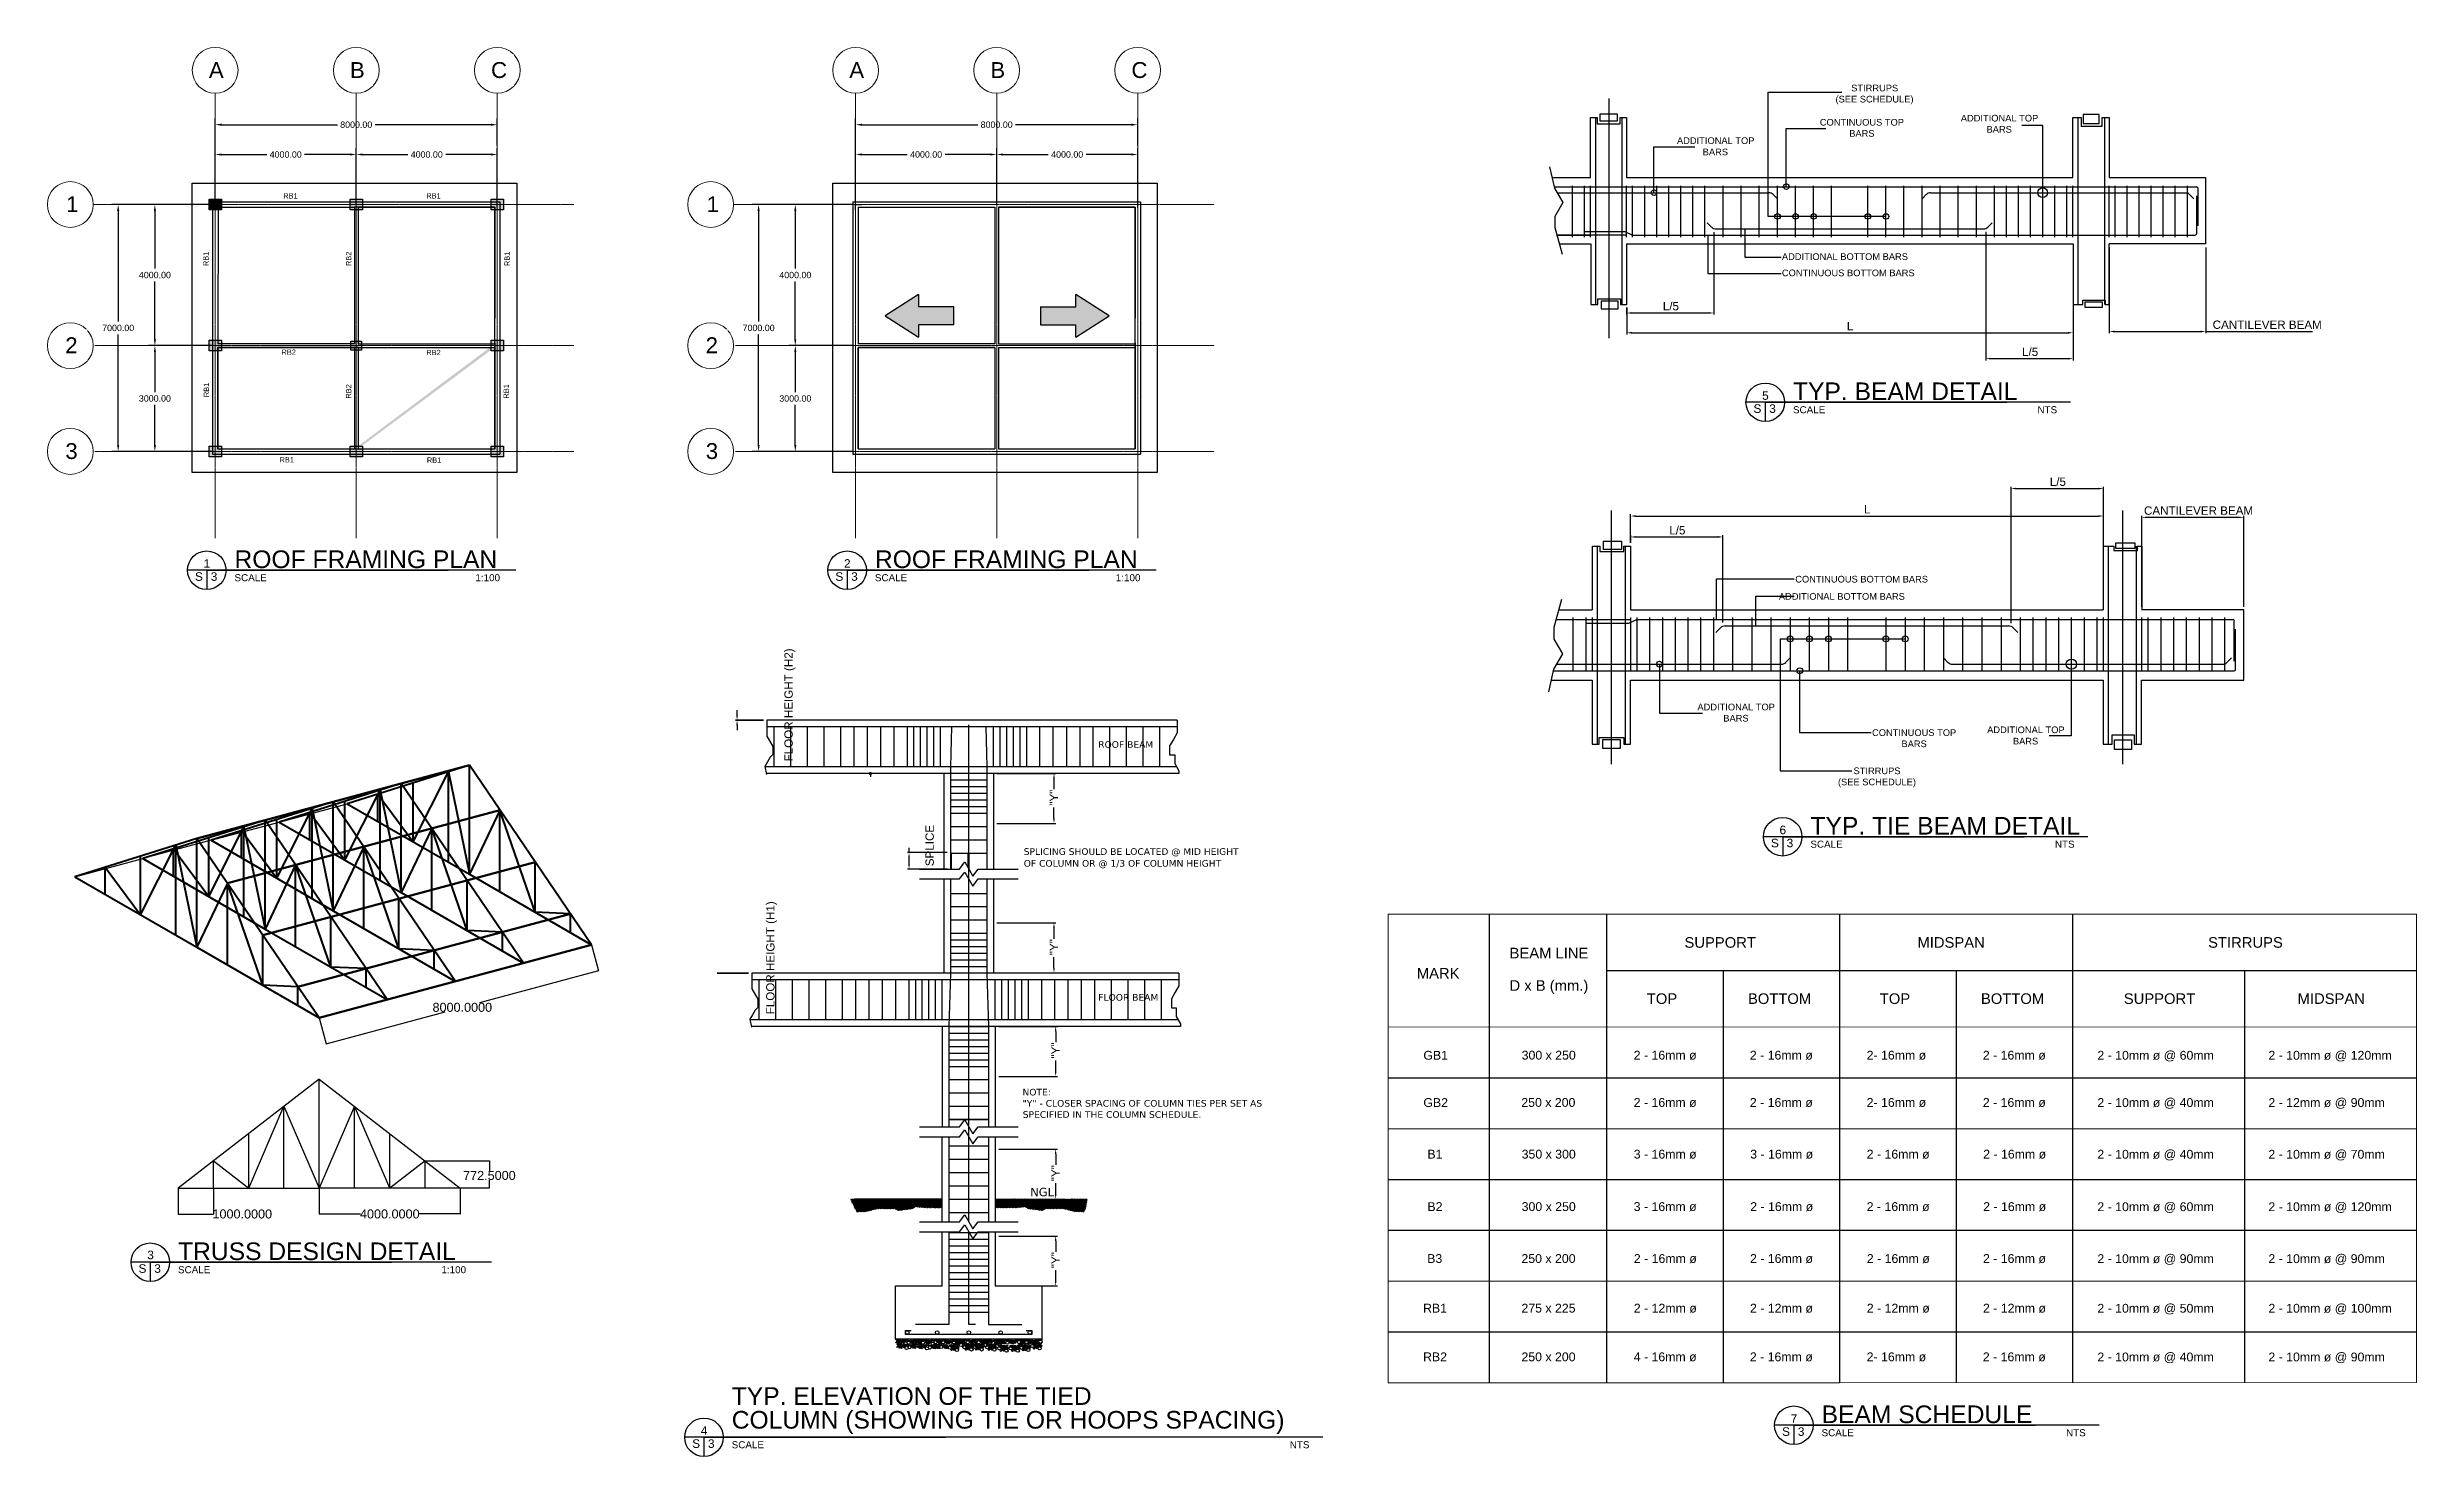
# Model space of a CAD drawing. Header units: inches. Extents: x -1 to 315328, y 6829 to 107833.
# Drawn here: x 171173 to 238359, y 7311 to 47266 of the extents above; entities that cross this region are included whole.
import ezdxf

# ---------------------------------------------------------------- set-up
doc = ezdxf.new("R2010")
doc.units = ezdxf.units.IN
doc.header["$MEASUREMENT"] = 0
doc.linetypes.add('Grid Line', pattern=[22.225, 12.7, -3.175, 3.175, -3.175])
for name, color, linetype in [('1', 7, 'Continuous'), ('3', 3, 'Continuous'), ('PDF6_0', 7, 'Continuous'), ('PDF6_1-structural', 7, 'Continuous'), ('PDF6_GridLines', 7, 'Continuous'), ('PDF6_HATCH', 7, 'Continuous'), ('PDF6_REBARS', 7, 'Continuous'), ('PDF6_TEXT', 7, 'Continuous'), ('PDF6_wall', 7, 'Continuous'), ('TEXTS', 2, 'Continuous')]:
    doc.layers.add(name, color=color, linetype=linetype)
for name, color, linetype, lineweight in [('S-GRID', 1, 'Continuous', 9), ('S-GRID-IDEN', 1, 'Continuous', 9), ('Table(Main)', 2, 'Continuous', 0)]:
    doc.layers.add(name, color=color, linetype=linetype, lineweight=lineweight)
doc.styles.add('Arial', font='arial.ttf', dxfattribs={"height": 250})
doc.styles.add('Arial_1', font='arial.ttf', dxfattribs={"height": 450})
doc.styles.add('PDF Arial', font='arial.ttf')
doc.styles.add('PDF Verdana', font='verdana.ttf')
doc.styles.get("Standard").update_dxf_attribs({"font": 'arial.ttf'})
doc.dimstyles.get("Standard").update_dxf_attribs({"dimtxt": 0.18, "dimasz": 0.18, "dimexe": 0.18, "dimexo": 0.0625, "dimgap": 0.09, "dimtad": 0, "dimtih": 1, "dimtoh": 1, "dimdec": 4, "dimzin": 0, "dimdsep": 46, "dimtxsty": 'Standard', "dimcen": 0.09, "dimadec": 0, "dimazin": 0, "dimtfac": 1, "dimtdec": 4, "dimtofl": 0, "dimtmove": 0, "dimatfit": 3, "dimfxl": 1, "dimtolj": 1, "dimtzin": 0, "dimarcsym": 0})

msp = doc.modelspace()

# ---------------------------------------------------------------- texts
for s, p in [('S', (219553.61765, 36904.01295)), ('5', (219798.27604, 37274.35113)), ('3', (220000.40548, 36904.01295)), ('S', (175358.24967, 32142.11998)), ('1', (175602.90805, 32512.45817)), ('3', (175805.0375, 32142.11998)), ('S', (193519.16168, 32142.11998)), ('2', (193763.82007, 32512.45817)), ('3', (193965.94951, 32142.11998)), ('6', (220292.49142, 24956.81574)), ('S', (220047.83303, 24586.47755)), ('3', (220494.62086, 24586.47755)), ('4', (189702.88355, 7929.14139)), ('S', (220364.75251, 7899.81922)), ('7', (220609.41089, 8270.15741)), ('3', (220811.54034, 7899.81922)), ('S', (189458.22516, 7558.80321)), ('3', (189905.01299, 7558.80321))]:
    msp.add_text(s, height=242.20035).set_placement(p)
at = {"color": 18, "true_color": 0x000000}
for s, p in [('S', (173757.15426, 12522.19971)), ('3', (174003.8496, 12908.61563)), ('3', (174203.9421, 12522.19971))]:
    msp.add_text(s, height=242.20035, dxfattribs=at).set_placement(p)
at = {"char_height": 150, "attachment_point": 1}
for s, heights, insert in [('RB1', [0], (177862.57526, 43131.58565)), ('RB1', [0], (181920.35754, 43131.58565)), ('RB2', [0], (177813.35361, 38700.19716)), ('RB2', [155.11596], (181919.90523, 38689.98504)), ('RB1', [0], (177757.66698, 35647.95629)), ('RB1', [0], (181935.09163, 35640.11295))]:
    msp.add_mtext_dynamic_manual_height_columns(s, width=829.3187729, gutter_width=1, heights=heights, dxfattribs=dict(at, insert=insert))
at = {"char_height": 150, "attachment_point": 1, "rotation": 90}
for s, insert in [('RB1', (175593.28165, 41065.68571)), ('RB2', (179641.04379, 41065.68571)), ('RB1', (184134.35238, 41065.68571)), ('RB1', (175606.16097, 37350.0119)), ('RB2', (179639.61491, 37308.25978)), ('RB1', (184109.23253, 37308.25978))]:
    msp.add_mtext_dynamic_manual_height_columns(s, width=829.3187729, gutter_width=1, heights=[0], dxfattribs=dict(at, insert=insert))
at = {"layer": '3', "color": 6, "style": 'Arial'}
for s, p in [('BEAM LINE', (212637.75215, 21437.3568)), ('SUPPORT', (217597.891, 21738.77376)), ('MIDSPAN', (224204.50344, 21738.9784)), ('STIRRUPS', (232446.61707, 21738.9784)), ('MARK', (210007.47567, 20865.06205)), ('D x B (mm.)', (212636.11504, 20517.76461)), ('TOP', (216529.4277, 20145.70026)), ('BOTTOM', (219397.8766, 20145.70026)), ('TOP', (223136.04014, 20145.70026)), ('BOTTOM', (226004.48903, 20145.70026)), ('SUPPORT', (230055.94765, 20145.70026)), ('MIDSPAN', (234984.51327, 20145.9049))]:
    msp.add_text(s, height=300, dxfattribs=at).set_placement(p)
at = {"layer": '3', "color": 0, "style": 'Arial'}
for s, p in [('GB1', (210193.53145, 18564.51552)), ('300 x 250', (212980.72131, 18567.75563)), ('2 - 16mm ø', (216157.50581, 18567.75563)), ('2 - 16mm ø', (219452.17931, 18567.75563)), ('2- 16mm ø', (222764.11825, 18567.75563)), ('2 - 16mm ø', (226058.79174, 18567.75563)), ('2 - 10mm ø @ 60mm ', (229306.48678, 18564.17446)), ('2 - 10mm ø @ 120mm ', (234156.23322, 18564.17446)), ('GB2', (210193.53145, 17224.76614)), ('250 x 200', (212970.48939, 17228.00625)), ('2 - 16mm ø', (216157.50581, 17228.00625)), ('2 - 16mm ø', (219452.17931, 17228.00625)), ('2- 16mm ø', (222764.11825, 17228.00625)), ('2 - 16mm ø', (226058.79174, 17228.00625)), ('2 - 10mm ø @ 40mm ', (229306.48678, 17224.42508)), ('2 - 12mm ø @ 90mm ', (234156.23322, 17224.42508)), ('B1', (210308.40695, 15761.7925)), ('350 x 300', (212980.72131, 15761.7925)), ('3 - 16mm ø', (216158.87006, 15761.7925)), ('3 - 16mm ø', (219462.41123, 15761.7925)), ('2 - 16mm ø', (222765.4825, 15761.7925)), ('2 - 16mm ø', (226069.02367, 15761.7925)), ('2 - 10mm ø @ 40mm ', (229306.48678, 15758.21133)), ('2 - 10mm ø @ 70mm ', (234156.23322, 15758.21133)), ('B2', (210308.40695, 14274.72399)), ('300 x 250', (212980.72131, 14274.72399)), ('3 - 16mm ø', (216157.50581, 14274.72399)), ('2 - 16mm ø', (219462.41123, 14274.72399)), ('2 - 16mm ø', (222764.11825, 14274.72399)), ('2 - 16mm ø', (226069.02367, 14274.72399)), ('2 - 10mm ø @ 60mm ', (229306.48678, 14271.14282)), ('2 - 10mm ø @ 120mm ', (234156.23322, 14271.14282)), ('B3', (210301.41514, 12802.09903)), ('250 x 200', (212974.92322, 12802.09903)), ('2 - 16mm ø', (216161.76911, 12802.09903)), ('2 - 16mm ø', (219456.61314, 12802.09903)), ('2 - 16mm ø', (222768.38155, 12802.09903)), ('2 - 16mm ø', (226063.22558, 12802.09903)), ('2 - 10mm ø @ 90mm ', (229306.48678, 12798.51785)), ('2 - 10mm ø @ 90mm ', (234156.23322, 12798.51785)), ('RB1', (210184.66378, 11395.18623)), ('275 x 225', (212974.92322, 11395.18623)), ('2 - 12mm ø', (216161.76911, 11395.18623)), ('2 - 12mm ø', (219456.61314, 11395.18623)), ('2 - 12mm ø', (222768.38155, 11395.18623)), ('2 - 12mm ø', (226063.22558, 11395.18623)), ('2 - 10mm ø @ 50mm ', (229306.48678, 11391.60506)), ('2 - 10mm ø @ 100mm ', (234156.23322, 11391.60506)), ('RB2', (210184.66378, 10014.80261)), ('250 x 200', (212974.92322, 10014.80261)), ('4 - 16mm ø', (216157.50581, 10014.80261)), ('2 - 16mm ø', (219452.17931, 10014.80261)), ('2- 16mm ø', (222764.11825, 10014.80261)), ('2 - 16mm ø', (226058.79174, 10014.80261)), ('2 - 10mm ø @ 40mm ', (229306.48678, 10011.22143)), ('2 - 10mm ø @ 90mm ', (234156.23322, 10011.22143))]:
    msp.add_text(s, height=250, dxfattribs=at).set_placement(p)
at = {"layer": 'PDF6_TEXT', "linetype": 'Continuous', "attachment_point": 7}
for s, insert, char_height, style in [('(SEE SCHEDULE)', (221880.81258, 45647.5816), 188.7121513, 'PDF Arial'), ('STIRRUPS', (222325.93813, 46016.64537), 188.712151, 'PDF Arial'), ('CONTINUOUS TOP', (221435.68703, 45046.19148), 188.7121513, 'PDF Arial'), ('ADDITIONAL TOP', (225433.79668, 45162.48554), 188.7121513, 'PDF Arial'), ('BARS', (226163.64217, 44845.68447), 188.712151, 'PDF Arial'), ('ADDITIONAL TOP', (217385.44557, 44524.87327), 188.7121513, 'PDF Arial'), ('BARS', (218115.29106, 44204.06206), 188.712151, 'PDF Arial'), ('BARS', (222269.79617, 44729.39041), 188.712151, 'PDF Arial'), ('ADDITIONAL BOTTOM BARS', (220360.9695, 41236.55842), 188.7121513, 'PDF Arial'), ('CONTINUOUS BOTTOM BARS', (220360.9695, 40775.39231), 188.7121513, 'PDF Arial'), ('L/5', (216984.43156, 39808.14403), 235.889471, 'PDF Arial'), ('L', (222201.62379, 39246.73695), 235.88947, 'PDF Arial'), ('CANTILEVER BEAM', (232575.85613, 39282.81568), 235.8894715, 'PDF Arial'), ('L/5', (227170.18733, 38512.86879), 235.889471, 'PDF Arial'), ('L/5', (227957.73176, 34829.5182), 235.889471, 'PDF Arial'), ('L', (222688.40772, 34051.56356), 235.88947, 'PDF Arial'), ('L/5', (217166.44485, 33454.04016), 235.889471, 'PDF Arial'), ('CANTILEVER BEAM', (230628.48504, 34011.44963), 235.8894715, 'PDF Arial'), ('CONTINUOUS BOTTOM BARS', (220739.47964, 32091.39706), 188.7121513, 'PDF Arial'), ('ADDITIONAL BOTTOM BARS', (220274.3034, 31602.15998), 188.7121513, 'PDF Arial'), ('ADDITIONAL TOP', (217964.46272, 28466.23045), 188.7121513, 'PDF Arial'), ('BARS', (218698.31835, 28149.42938), 188.712151, 'PDF Arial'), ('ROOF BEAM', (200973.42834, 27403.17426), 188.710622, 'PDF Verdana'), ('CONTINUOUS TOP', (222916.9857, 27740.3951), 188.7121513, 'PDF Arial'), ('BARS', (223751.09483, 27423.59403), 188.712151, 'PDF Arial'), ('ADDITIONAL TOP', (226181.23971, 27820.5979), 188.7121513, 'PDF Arial'), ('BARS', (226911.0852, 27499.78669), 188.712151, 'PDF Arial'), ('(SEE SCHEDULE)', (221950.54194, 26288.5935), 188.7121513, 'PDF Arial'), ('STIRRUPS', (222391.65735, 26657.65728), 188.712151, 'PDF Arial'), ('OF COLUMN OR @ 1/3 OF COLUMN HEIGHT', (198860.08453, 23991.94562), 188.710622, 'PDF Verdana'), ('SPLICING SHOULD BE LOCATED @ MID HEIGHT', (198860.08453, 24326.7499), 188.710622, 'PDF Verdana'), ('FLOOR BEAM', (200973.42834, 20233.04382), 188.710622, 'PDF Verdana'), ('NOTE:', (198823.99327, 17546.24998), 188.710622, 'PDF Verdana'), ('SPECIFIED IN THE COLUMN SCHEDULE.', (198832.01355, 16912.64785), 188.710622, 'PDF Verdana'), ('"Y" - CLOSER SPACING OF COLUMN TIES PER SET AS', (198828.00341, 17229.44891), 188.710622, 'PDF Verdana'), ('NGL', (199044.55097, 14690.37508), 235.890464, 'PDF Verdana')]:
    msp.add_mtext(s, dxfattribs=dict(at, insert=insert, char_height=char_height, style=style))
at = {"layer": 'PDF6_TEXT', "linetype": 'Continuous', "attachment_point": 7, "rotation": 90, "style": 'PDF Arial'}
for s, insert, char_height in [('FLOOR HEIGHT (H2)', (192380.87666, 27022.0692), 235.8894715), ('"Y"', (199834.54856, 25766.89536), 235.889471), ('SPLICE', (196313.65812, 24050.55541), 235.889471), ('FLOOR HEIGHT (H1)', (191863.5686, 19851.93876), 235.8894715), ('"Y"', (199834.54856, 21528.17731), 235.889471), ('"Y"', (199882.67024, 18596.76492), 235.889471), ('"Y"', (199882.67024, 15119.97349), 235.889471), ('"Y"', (199882.67024, 12653.73735), 235.889471)]:
    msp.add_mtext(s, dxfattribs=dict(at, insert=insert, char_height=char_height))
at = {"layer": 'TEXTS'}
for s, height, p in [('TYP. BEAM DETAIL', 499.9996013, (220674.86518, 37265.42859)), ('SCALE', 200, (220674.23766, 36892.45089)), ('NTS', 200, (227607.88248, 36892.45089)), ('ROOF FRAMING PLAN', 499.9996013, (176479.49719, 32503.53562)), ('ROOF FRAMING PLAN', 499.9996013, (194640.40921, 32503.53562)), ('SCALE', 200, (176478.86967, 32130.55792)), ('1:100', 200, (183310.61978, 32130.55792)), ('SCALE', 200, (194639.78169, 32130.55792)), ('1:100', 200, (201471.5318, 32130.55792)), ('TYP. TIE BEAM DETAIL', 499.9996013, (221169.08056, 24947.89319)), ('SCALE', 200, (221168.45304, 24574.91549)), ('NTS', 200, (228102.09786, 24574.91549)), ('TYP. ELEVATION OF THE TIED', 499.9996013, (190579.47269, 8778.54036)), ('BEAM SCHEDULE', 499.9996013, (221486.00003, 8261.23486)), ('COLUMN (SHOWING TIE OR HOOPS SPACING)', 499.9996013, (190579.47269, 8105.1102)), ('SCALE', 200, (221485.37251, 7888.25716)), ('NTS', 200, (228419.01733, 7888.25716)), ('SCALE', 200, (190578.84517, 7547.24114)), ('NTS', 200, (206404.18604, 7547.24114))]:
    msp.add_text(s, height=height, dxfattribs=at).set_placement(p)
at = {"layer": 'TEXTS', "color": 18, "true_color": 0x000000}
for s, height, p in [('TRUSS DESIGN DETAIL', 499.9996013, (174878.40179, 12883.61534)), ('SCALE', 200, (174877.77427, 12510.63764)), ('1:100', 200, (182347.39246, 12510.63764))]:
    msp.add_text(s, height=height, dxfattribs=at).set_placement(p)

# ---------------------------------------------------------------- blocks, each defined once
blk = doc.blocks.new('*D444')
at = {"color": 0, "lineweight": -2, "transparency": 16777216}
for p, q in [((175932, 42844), (175932, 45254)), ((176112, 45074), (179399, 45074)), ((183752, 45074), (180466, 45074)), ((183932, 44481), (183932, 45254))]:
    blk.add_line(p, q, dxfattribs=at)
at = {"color": 0, "transparency": 16777216}
for points in [[(176112, 45104), (176112, 45044), (175932, 45074)], [(183752, 45104), (183752, 45044), (183932, 45074)]]:
    blk.add_solid(points, dxfattribs=at)
at = {"layer": 'Defpoints', "color": 0, "transparency": 16777216}
for p in [(183932, 45074), (183932, 44418), (175932, 42781)]:
    blk.add_point(p, dxfattribs=at)
at = {"color": 0, "transparency": 16777216, "insert": (179932, 45074), "char_height": 180, "attachment_point": 5}
blk.add_mtext('\\A1;8000.00', dxfattribs=at)
blk = doc.blocks.new('*D445')
at = {"color": 0, "lineweight": -2, "transparency": 16777216}
for p, q in [((175932, 42844), (175932, 44409)), ((179932, 42798), (179932, 44409)), ((176112, 44229), (177396, 44229)), ((179752, 44229), (178469, 44229))]:
    blk.add_line(p, q, dxfattribs=at)
at = {"color": 0, "transparency": 16777216}
for points in [[(176112, 44259), (176112, 44199), (175932, 44229)], [(179752, 44259), (179752, 44199), (179932, 44229)]]:
    blk.add_solid(points, dxfattribs=at)
at = {"layer": 'Defpoints', "color": 0, "transparency": 16777216}
for p in [(179932, 44229), (175932, 42781), (179932, 42736)]:
    blk.add_point(p, dxfattribs=at)
at = {"color": 0, "transparency": 16777216, "insert": (177932, 44229), "char_height": 180, "attachment_point": 5}
blk.add_mtext('\\A1;4000.00', dxfattribs=at)
blk = doc.blocks.new('*D446')
at = {"color": 0, "lineweight": -2, "transparency": 16777216}
for p, q in [((179932, 42798), (179932, 44409)), ((183932, 42723), (183932, 44409)), ((180112, 44229), (181396, 44229)), ((183752, 44229), (182469, 44229))]:
    blk.add_line(p, q, dxfattribs=at)
at = {"color": 0, "transparency": 16777216}
for points in [[(180112, 44259), (180112, 44199), (179932, 44229)], [(183752, 44259), (183752, 44199), (183932, 44229)]]:
    blk.add_solid(points, dxfattribs=at)
at = {"layer": 'Defpoints', "color": 0, "transparency": 16777216}
for p in [(183932, 44229), (179932, 42736), (183932, 42661)]:
    blk.add_point(p, dxfattribs=at)
at = {"color": 0, "transparency": 16777216, "insert": (181932, 44229), "char_height": 180, "attachment_point": 5}
blk.add_mtext('\\A1;4000.00', dxfattribs=at)
blk = doc.blocks.new('*D454')
at = {"color": 0, "lineweight": -2, "transparency": 16777216}
for p, q in [((175870, 42811), (174042, 42811)), ((174222, 42631), (174222, 40993)), ((174222, 38991), (174222, 40629)), ((175870, 38811), (174042, 38811))]:
    blk.add_line(p, q, dxfattribs=at)
at = {"color": 0, "transparency": 16777216}
for points in [[(174192, 42631), (174252, 42631), (174222, 42811)], [(174192, 38991), (174252, 38991), (174222, 38811)]]:
    blk.add_solid(points, dxfattribs=at)
at = {"layer": 'Defpoints', "color": 0, "transparency": 16777216}
for p in [(175932, 42811), (174222, 38811), (175932, 38811)]:
    blk.add_point(p, dxfattribs=at)
at = {"color": 0, "transparency": 16777216, "insert": (174222, 40811), "char_height": 180, "attachment_point": 5}
blk.add_mtext('\\A1;4000.00', dxfattribs=at)
blk = doc.blocks.new('*D447')
at = {"color": 0, "lineweight": -2, "transparency": 16777216}
for p, q in [((175870, 38811), (174042, 38811)), ((174222, 38631), (174222, 37493)), ((174222, 35991), (174222, 37129)), ((175867, 35811), (174042, 35811))]:
    blk.add_line(p, q, dxfattribs=at)
at = {"color": 0, "transparency": 16777216}
for points in [[(174192, 38631), (174252, 38631), (174222, 38811)], [(174192, 35991), (174252, 35991), (174222, 35811)]]:
    blk.add_solid(points, dxfattribs=at)
at = {"layer": 'Defpoints', "color": 0, "transparency": 16777216}
for p in [(175932, 38811), (174222, 35811), (175930, 35811)]:
    blk.add_point(p, dxfattribs=at)
at = {"color": 0, "transparency": 16777216, "insert": (174222, 37311), "char_height": 180, "attachment_point": 5}
blk.add_mtext('\\A1;3000.00', dxfattribs=at)
blk = doc.blocks.new('*D448')
at = {"color": 0, "lineweight": -2, "transparency": 16777216}
for p, q in [((174893, 42811), (173001, 42811)), ((173181, 42631), (173181, 39493)), ((173181, 35991), (173181, 39129)), ((174893, 35811), (173001, 35811))]:
    blk.add_line(p, q, dxfattribs=at)
at = {"color": 0, "transparency": 16777216}
for points in [[(173151, 42631), (173211, 42631), (173181, 42811)], [(173151, 35991), (173211, 35991), (173181, 35811)]]:
    blk.add_solid(points, dxfattribs=at)
at = {"layer": 'Defpoints', "color": 0, "transparency": 16777216}
for p in [(174956, 42811), (173181, 35811), (174956, 35811)]:
    blk.add_point(p, dxfattribs=at)
at = {"color": 0, "transparency": 16777216, "insert": (173181, 39311), "char_height": 180, "attachment_point": 5}
blk.add_mtext('\\A1;7000.00', dxfattribs=at)
blk = doc.blocks.new('Grid - M_Grid Head - Circle-11575-1F')
at = {"layer": 'S-GRID-IDEN'}
blk.add_circle((0, 0), 6.5, dxfattribs=at)
blk = doc.blocks.new('*D449')
at = {"color": 0, "lineweight": -2, "transparency": 16777216}
for p, q in [((194093, 42844), (194093, 45254)), ((194273, 45074), (197560, 45074)), ((201913, 45074), (198627, 45074)), ((202093, 44481), (202093, 45254))]:
    blk.add_line(p, q, dxfattribs=at)
at = {"color": 0, "transparency": 16777216}
for points in [[(194273, 45104), (194273, 45044), (194093, 45074)], [(201913, 45104), (201913, 45044), (202093, 45074)]]:
    blk.add_solid(points, dxfattribs=at)
at = {"layer": 'Defpoints', "color": 0, "transparency": 16777216}
for p in [(202093, 45074), (202093, 44418), (194093, 42781)]:
    blk.add_point(p, dxfattribs=at)
at = {"color": 0, "transparency": 16777216, "insert": (198093, 45074), "char_height": 180, "attachment_point": 5}
blk.add_mtext('\\A1;8000.00', dxfattribs=at)
blk = doc.blocks.new('*D450')
at = {"color": 0, "lineweight": -2, "transparency": 16777216}
for p, q in [((194093, 42844), (194093, 44409)), ((198093, 42798), (198093, 44409)), ((194273, 44229), (195556, 44229)), ((197913, 44229), (196630, 44229))]:
    blk.add_line(p, q, dxfattribs=at)
at = {"color": 0, "transparency": 16777216}
for points in [[(194273, 44259), (194273, 44199), (194093, 44229)], [(197913, 44259), (197913, 44199), (198093, 44229)]]:
    blk.add_solid(points, dxfattribs=at)
at = {"layer": 'Defpoints', "color": 0, "transparency": 16777216}
for p in [(198093, 44229), (194093, 42781), (198093, 42736)]:
    blk.add_point(p, dxfattribs=at)
at = {"color": 0, "transparency": 16777216, "insert": (196093, 44229), "char_height": 180, "attachment_point": 5}
blk.add_mtext('\\A1;4000.00', dxfattribs=at)
blk = doc.blocks.new('*D451')
at = {"color": 0, "lineweight": -2, "transparency": 16777216}
for p, q in [((198093, 42798), (198093, 44409)), ((202093, 42723), (202093, 44409)), ((198273, 44229), (199556, 44229)), ((201913, 44229), (200630, 44229))]:
    blk.add_line(p, q, dxfattribs=at)
at = {"color": 0, "transparency": 16777216}
for points in [[(198273, 44259), (198273, 44199), (198093, 44229)], [(201913, 44259), (201913, 44199), (202093, 44229)]]:
    blk.add_solid(points, dxfattribs=at)
at = {"layer": 'Defpoints', "color": 0, "transparency": 16777216}
for p in [(202093, 44229), (198093, 42736), (202093, 42661)]:
    blk.add_point(p, dxfattribs=at)
at = {"color": 0, "transparency": 16777216, "insert": (200093, 44229), "char_height": 180, "attachment_point": 5}
blk.add_mtext('\\A1;4000.00', dxfattribs=at)
blk = doc.blocks.new('*D455')
at = {"color": 0, "lineweight": -2, "transparency": 16777216}
for p, q in [((194031, 42811), (192203, 42811)), ((192383, 42631), (192383, 40993)), ((192383, 38991), (192383, 40629)), ((194031, 38811), (192203, 38811))]:
    blk.add_line(p, q, dxfattribs=at)
at = {"color": 0, "transparency": 16777216}
for points in [[(192353, 42631), (192413, 42631), (192383, 42811)], [(192353, 38991), (192413, 38991), (192383, 38811)]]:
    blk.add_solid(points, dxfattribs=at)
at = {"layer": 'Defpoints', "color": 0, "transparency": 16777216}
for p in [(194093, 42811), (192383, 38811), (194093, 38811)]:
    blk.add_point(p, dxfattribs=at)
at = {"color": 0, "transparency": 16777216, "insert": (192383, 40811), "char_height": 180, "attachment_point": 5}
blk.add_mtext('\\A1;4000.00', dxfattribs=at)
blk = doc.blocks.new('*D452')
at = {"color": 0, "lineweight": -2, "transparency": 16777216}
for p, q in [((194031, 38811), (192203, 38811)), ((192383, 38631), (192383, 37493)), ((192383, 35991), (192383, 37129)), ((194028, 35811), (192203, 35811))]:
    blk.add_line(p, q, dxfattribs=at)
at = {"color": 0, "transparency": 16777216}
for points in [[(192353, 38631), (192413, 38631), (192383, 38811)], [(192353, 35991), (192413, 35991), (192383, 35811)]]:
    blk.add_solid(points, dxfattribs=at)
at = {"layer": 'Defpoints', "color": 0, "transparency": 16777216}
for p in [(194093, 38811), (192383, 35811), (194091, 35811)]:
    blk.add_point(p, dxfattribs=at)
at = {"color": 0, "transparency": 16777216, "insert": (192383, 37311), "char_height": 180, "attachment_point": 5}
blk.add_mtext('\\A1;3000.00', dxfattribs=at)
blk = doc.blocks.new('*D453')
at = {"color": 0, "lineweight": -2, "transparency": 16777216}
for p, q in [((193054, 42811), (191162, 42811)), ((191342, 42631), (191342, 39493)), ((191342, 35991), (191342, 39129)), ((193054, 35811), (191162, 35811))]:
    blk.add_line(p, q, dxfattribs=at)
at = {"color": 0, "transparency": 16777216}
for points in [[(191312, 42631), (191372, 42631), (191342, 42811)], [(191312, 35991), (191372, 35991), (191342, 35811)]]:
    blk.add_solid(points, dxfattribs=at)
at = {"layer": 'Defpoints', "color": 0, "transparency": 16777216}
for p in [(193117, 42811), (191342, 35811), (193117, 35811)]:
    blk.add_point(p, dxfattribs=at)
at = {"color": 0, "transparency": 16777216, "insert": (191342, 39311), "char_height": 180, "attachment_point": 5}
blk.add_mtext('\\A1;7000.00', dxfattribs=at)
blk = doc.blocks.new('*D467')
at = {"color": 0, "lineweight": -2, "transparency": 16777216}
for p, q in [((178883, 14927), (178883, 14189)), ((182883, 14927), (182883, 14189)), ((178883, 14190), (180048, 14190)), ((182882, 14190), (181717, 14190))]:
    blk.add_line(p, q, dxfattribs=at)
at = {"color": 0, "transparency": 16777216}
for points in [[(178883, 14190), (178883, 14190), (178883, 14190)], [(182882, 14190), (182882, 14190), (182883, 14190)]]:
    blk.add_solid(points, dxfattribs=at)
at = {"layer": 'Defpoints', "color": 0, "transparency": 16777216}
for p in [(178883, 14927), (182883, 14927), (182883, 14190)]:
    blk.add_point(p, dxfattribs=at)
at = {"color": 0, "transparency": 16777216, "insert": (180883, 14190), "char_height": 256, "attachment_point": 5}
blk.add_mtext('\\A1;4000.0000', dxfattribs=at)
blk = doc.blocks.new('*D468')
at = {"color": 0, "lineweight": -2, "transparency": 16777216}
for p, q in [((174883, 14927), (174883, 14189)), ((175883, 14927), (175883, 14189)), ((174883, 14189), (175882, 14189)), ((175883, 14189), (175883, 14189))]:
    blk.add_line(p, q, dxfattribs=at)
at = {"color": 0, "transparency": 16777216}
for points in [[(174883, 14189), (174883, 14189), (174883, 14189)], [(175882, 14189), (175882, 14189), (175883, 14189)]]:
    blk.add_solid(points, dxfattribs=at)
at = {"layer": 'Defpoints', "color": 0, "transparency": 16777216}
for p in [(174883, 14927), (175883, 14927), (175883, 14189)]:
    blk.add_point(p, dxfattribs=at)
at = {"color": 0, "transparency": 16777216, "insert": (176700, 14189), "char_height": 256, "width": 2.8, "attachment_point": 5}
blk.add_mtext('\\A1;1000.0000', dxfattribs=at)
blk = doc.blocks.new('*D469')
at = {"color": 0, "lineweight": -2, "transparency": 16777216}
for p, q in [((181883, 15699), (183708, 15699)), ((183708, 15699), (183708, 15412)), ((181883, 14927), (183708, 14927)), ((183708, 14927), (183708, 15150))]:
    blk.add_line(p, q, dxfattribs=at)
at = {"color": 0, "transparency": 16777216}
for points in [[(183708, 15699), (183708, 15699), (183708, 15699)], [(183708, 14927), (183708, 14927), (183708, 14927)]]:
    blk.add_solid(points, dxfattribs=at)
at = {"layer": 'Defpoints', "color": 0, "transparency": 16777216}
for p in [(181883, 15699), (181883, 14927), (183708, 14927)]:
    blk.add_point(p, dxfattribs=at)
at = {"color": 0, "transparency": 16777216, "insert": (183708, 15281), "char_height": 256, "attachment_point": 5}
blk.add_mtext('\\A1;772.5000', dxfattribs=at)
blk = doc.blocks.new('*D470')
at = {"color": 0, "lineweight": -2, "transparency": 16777216}
for p, q in [((186606, 21821), (186803, 21083)), ((186803, 21083), (183428, 20179)), ((178878, 19750), (179076, 19012)), ((179076, 19013), (182452, 19917))]:
    blk.add_line(p, q, dxfattribs=at)
at = {"color": 0, "transparency": 16777216}
for points in [[(186803, 21083), (186803, 21083), (186803, 21083)], [(179076, 19013), (179076, 19013), (179076, 19013)]]:
    blk.add_solid(points, dxfattribs=at)
at = {"layer": 'Defpoints', "color": 0, "transparency": 16777216}
for p in [(186606, 21821), (186803, 21083), (178878, 19750)]:
    blk.add_point(p, dxfattribs=at)
at = {"color": 0, "transparency": 16777216, "insert": (182940, 20048), "char_height": 256, "attachment_point": 5}
blk.add_mtext('\\A1;8000.0000', dxfattribs=at)

# ---------------------------------------------------------------- dimensions: what is measured, and where the dimension line sits
for base, p1, p2, override, picture, middle in [((183932.40523, 45073.63558), (175932.40523, 42781.2223), (183932.40523, 44418.03656), {"dimscale": 1000, "dimdec": 2}, '*D444', (179932.40523, 45073.63558)), ((202093.31724, 45073.63558), (194093.31724, 42781.2223), (202093.31724, 44418.03656), {"dimscale": 1000, "dimdec": 2}, '*D449', (198093.31724, 45073.63558)), ((179932.40523, 44228.67894), (175932.40523, 42781.2223), (179932.40523, 42735.77361), {"dimscale": 1000, "dimdec": 2, "dimtmove": 1}, '*D445', (177932.40523, 44228.67894)), ((183932.40523, 44228.67894), (179932.40523, 42735.77361), (183932.40523, 42660.77361), {"dimscale": 1000, "dimdec": 2}, '*D446', (181932.40523, 44228.67894)), ((198093.31724, 44228.67894), (194093.31724, 42781.2223), (198093.31724, 42735.77361), {"dimscale": 1000, "dimdec": 2, "dimtmove": 1}, '*D450', (196093.31724, 44228.67894)), ((202093.31724, 44228.67894), (198093.31724, 42735.77361), (202093.31724, 42660.77361), {"dimscale": 1000, "dimdec": 2}, '*D451', (200093.31724, 44228.67894))]:
    dim = msp.add_linear_dim(base=base, p1=p1, p2=p2, dimstyle='Standard', override=override)
    dim.commit()
    dim.dimension.update_dxf_attribs({"geometry": picture, "text_midpoint": middle})
for base, p1, p2, override, picture, middle in [((173180.59405, 35810.77361), (174955.82042, 42810.77361), (174955.82042, 35810.77361), {"dimscale": 1000, "dimdec": 2}, '*D448', (173180.59405, 39310.77361)), ((174221.73562, 38810.77361), (175932.40523, 42810.77361), (175932.40523, 38810.77361), {"dimscale": 1000, "dimdec": 2}, '*D454', (174221.73562, 40810.77361)), ((191341.50607, 35810.77361), (193116.73244, 42810.77361), (193116.73244, 35810.77361), {"dimscale": 1000, "dimdec": 2}, '*D453', (191341.50607, 39310.77361)), ((192382.64763, 38810.77361), (194093.31724, 42810.77361), (194093.31724, 38810.77361), {"dimscale": 1000, "dimdec": 2}, '*D455', (192382.64763, 40810.77361)), ((174221.73562, 35810.77361), (175932.40523, 38810.77361), (175929.86231, 35810.77361), {"dimscale": 1000, "dimdec": 2, "dimtmove": 1}, '*D447', (174221.73562, 37310.77361)), ((192382.64763, 35810.77361), (194093.31724, 38810.77361), (194090.77432, 35810.77361), {"dimscale": 1000, "dimdec": 2, "dimtmove": 1}, '*D452', (192382.64763, 37310.77361))]:
    dim = msp.add_linear_dim(base=base, p1=p1, p2=p2, angle=90, dimstyle='Standard', override=override)
    dim.commit()
    dim.dimension.update_dxf_attribs({"geometry": picture, "text_midpoint": middle})
at = {"color": 18, "true_color": 0x000000}
for p1, p2, distance, picture, middle in [((178878.27775, 19750.47783), (186605.68436, 21821.03019), -763.96283, '*D470', (182939.70918, 20047.82258)), ((174882.65006, 14926.64229), (175882.65006, 14926.64229), -737.40391, '*D468', (176700.16426, 14189.23838)), ((178882.65006, 14926.64229), (182882.65006, 14926.64229), -737.02391, '*D467', (180882.65006, 14189.61838))]:
    dim = msp.add_aligned_dim(p1=p1, p2=p2, distance=distance, dimstyle='Standard', override={"dimtxt": 256}, dxfattribs=at)
    dim.commit()
    dim.dimension.update_dxf_attribs({"geometry": picture, "text_midpoint": middle})
dim = msp.add_linear_dim(base=(183708.2924, 14926.64229), p1=(181882.65006, 15699.14229), p2=(181882.65006, 14926.64229), angle=270, dimstyle='Standard', override={"dimtxt": 256}, dxfattribs=at)
dim.commit()
dim.dimension.update_dxf_attribs({"geometry": '*D469', "text_midpoint": (183708.2924, 15280.83015), "dimtype": 161})

# ---------------------------------------------------------------- hatches: boundary and pattern name
at = {"true_color": 0x636466}
h = msp.add_hatch(color=251, dxfattribs=at)
h.dxf.hatch_style = 1
h.paths.add_polyline_path([(176007.40523, 42660.77361), (176107.40523, 42660.77361), (176107.40523, 42735.77361), (176007.40523, 42735.77361)], flags=16)
h.paths.add_polyline_path([(176007.40523, 42735.77361), (176107.40523, 42735.77361), (176107.40523, 42885.77361), (175857.40523, 42885.77361), (175857.40523, 42660.77361), (176007.40523, 42660.77361)], flags=17)
h.paths.add_polyline_path([(175757.40523, 42660.77361), (175857.40523, 42660.77361), (175857.40523, 42885.77361), (176107.40523, 42885.77361), (176107.40523, 42960.77361), (175757.40523, 42960.77361)])
h = msp.add_hatch(color=251, dxfattribs=at)
h.dxf.hatch_style = 1
h.paths.add_polyline_path([(179757.40523, 42960.77361), (180107.40523, 42960.77361), (180107.40523, 42660.77361), (179757.40523, 42660.77361)])
h.paths.add_polyline_path([(184107.40523, 42660.77361), (183757.40523, 42660.77361), (183757.40523, 42960.77361), (184107.40523, 42960.77361)])
h.paths.add_polyline_path([(175757.40523, 38660.77361), (175757.40523, 38960.77361), (176107.40523, 38960.77361), (176107.40523, 38660.77361)])
h.paths.add_polyline_path([(179782.40523, 38685.77361), (179782.40523, 38935.77361), (180082.40523, 38935.77361), (180082.40523, 38685.77361)])
h.paths.add_polyline_path([(183757.40523, 38660.77361), (183757.40523, 38960.77361), (184107.40523, 38960.77361), (184107.40523, 38660.77361)])
h.paths.add_polyline_path([(175757.40523, 35660.77361), (175757.40523, 35960.77361), (176107.40523, 35960.77361), (176107.40523, 35660.77361)])
h.paths.add_polyline_path([(179757.40523, 35660.77361), (179757.40523, 35960.77361), (180107.40523, 35960.77361), (180107.40523, 35660.77361)])
h.paths.add_polyline_path([(183757.40523, 35660.77361), (183757.40523, 35960.77361), (184107.40523, 35960.77361), (184107.40523, 35660.77361)])
edge = h.paths.add_edge_path()
edge.add_line((183857.40523, 38760.77361), (183857.40523, 38860.77361))
edge.add_line((179882.40523, 35885.77361), (179982.40523, 35885.77361))
h = msp.add_hatch(color=256)
h.dxf.hatch_style = 1
h.paths.add_polyline_path([(195877.11517, 40263.15001), (194932.15293, 39656.3091), (195877.11517, 39049.46819), (195877.11517, 39402.90788), (196882.07356, 39402.90788), (196882.07356, 39909.71032), (195877.11517, 39909.71032)])
h = msp.add_hatch(color=256)
h.dxf.hatch_style = 1
h.paths.add_polyline_path([(200336.9307, 39049.46819), (201281.89295, 39656.3091), (200336.9307, 40263.15001), (200336.9307, 39909.71032), (199331.97232, 39909.71032), (199331.97232, 39402.90788), (200336.9307, 39402.90788)])
at = {"layer": 'PDF6_HATCH', "linetype": 'Continuous', "transparency": 33554559}
for points in [[(193955.68323, 14614.69584), (193951.67309, 14618.70598), (193947.66295, 14622.71612), (193943.65281, 14618.70598), (193939.64267, 14614.69584), (193943.65281, 14610.6857), (193947.66295, 14606.67556), (193951.67309, 14610.6857)], [(194075.98743, 14370.0773), (194071.97729, 14374.08744), (194067.96715, 14378.09758), (194063.95701, 14374.08744), (194059.94687, 14370.0773), (194063.95701, 14366.06716), (194067.96715, 14362.05702), (194071.97729, 14366.06716)], [(194160.20037, 14245.76295), (194156.19023, 14249.77309), (194152.18009, 14253.78323), (194148.16995, 14249.77309), (194144.15981, 14245.76295), (194148.16995, 14241.75281), (194152.18009, 14237.74267), (194156.19023, 14241.75281)], [(200552.36363, 14245.76295), (200548.35349, 14249.77309), (200544.34335, 14253.78323), (200540.33321, 14249.77309), (200536.32307, 14245.76295), (200540.33321, 14241.75281), (200544.34335, 14237.74267), (200548.35349, 14241.75281)], [(200672.66783, 14614.69584), (200668.65769, 14618.70598), (200664.64755, 14622.71612), (200660.63741, 14618.70598), (200656.62727, 14614.69584), (200660.63741, 14610.6857), (200664.64755, 14606.67556), (200668.65769, 14610.6857)]]:
    msp.add_hatch(color=256, dxfattribs=at).paths.add_polyline_path(points)
at = {"layer": 'PDF6_TEXT', "linetype": 'Continuous', "transparency": 33554559}
h = msp.add_hatch(color=256, dxfattribs=at)
h.paths.add_polyline_path([(190755.59146, 28329.37486), (190707.46978, 28329.37486), (190731.53062, 28189.01995)])
h.paths.add_polyline_path([(190707.46978, 28048.66505), (190755.59146, 28048.66505), (190731.53062, 28189.01995)])
msp.add_hatch(color=256, dxfattribs=at).paths.add_polyline_path([(194513.0927, 26725.31883), (194489.03186, 26721.30869), (194472.9913, 26701.25799), (194468.98116, 26677.19715), (194472.9913, 26657.14645), (194489.03186, 26637.09575), (194513.0927, 26633.08561), (194537.15354, 26637.09575), (194557.20424, 26657.14645), (194561.21438, 26677.19715), (194557.20424, 26701.25799), (194537.15354, 26721.30869)])

# ---------------------------------------------------------------- linework, layer by layer
at = {"color": 251, "true_color": 0x636466}
for p, q in [((175757.40523, 42960.77361), (176107.40523, 42960.77361)), ((175757.40523, 42660.77361), (175757.40523, 42960.77361)), ((175857.40523, 42885.77361), (175857.40523, 38810.77361)), ((175857.40523, 42885.77361), (179932.40523, 42885.77361)), ((175932.40523, 42660.77361), (175932.40523, 42810.77361)), ((175932.40523, 42810.77361), (176107.40523, 42810.77361)), ((176019.90523, 42810.77361), (176007.40523, 38860.77361)), ((176007.40523, 42735.77361), (179882.40523, 42735.77361)), ((176107.40523, 42960.77361), (176107.40523, 42660.77361)), ((179757.40523, 42960.77361), (180107.40523, 42960.77361)), ((179757.40523, 42660.77361), (179757.40523, 42960.77361)), ((180107.40523, 42660.77361), (179757.40523, 42660.77361)), ((179882.40523, 42735.77361), (179882.40523, 38860.77361)), ((179982.40523, 42735.77361), (179882.40523, 42735.77361)), ((179932.40523, 42885.77361), (184007.40523, 42885.77361)), ((179982.40523, 42735.77361), (183857.40523, 42735.77361)), ((179982.40523, 42735.77361), (179982.40523, 38860.77361)), ((183857.40523, 42735.77361), (179982.40523, 42735.77361)), ((180107.40523, 42960.77361), (180107.40523, 42660.77361)), ((183757.40523, 42960.77361), (184107.40523, 42960.77361)), ((183757.40523, 42660.77361), (183757.40523, 42960.77361)), ((184107.40523, 42660.77361), (183757.40523, 42660.77361)), ((183857.40523, 42735.77361), (183857.40523, 39587.65845)), ((183857.40523, 35885.77361), (183857.40523, 42735.77361)), ((184007.40523, 42885.77361), (184007.40523, 38810.77361)), ((184107.40523, 42960.77361), (184107.40523, 42660.77361)), ((194018.31724, 42885.77361), (194018.31724, 38810.77361)), ((194018.31724, 42885.77361), (198093.31724, 42885.77361)), ((194093.31724, 42660.77361), (194093.31724, 42810.77361)), ((194093.31724, 42810.77361), (194268.31724, 42810.77361)), ((194168.31724, 42735.77361), (198043.31724, 42735.77361)), ((194168.31724, 42735.77361), (194168.31724, 38860.77361)), ((198043.31724, 42735.77361), (198043.31724, 38860.77361)), ((198093.31724, 42885.77361), (202168.31724, 42885.77361)), ((198143.31724, 42735.77361), (202018.31724, 42735.77361)), ((198143.31724, 42735.77361), (198143.31724, 38860.77361)), ((202018.31724, 42735.77361), (198143.31724, 42735.77361)), ((202018.31724, 42735.77361), (202018.31724, 39587.65845)), ((202018.31724, 35885.77361), (202018.31724, 42735.77361)), ((202168.31724, 42885.77361), (202168.31724, 38810.77361)), ((175757.40523, 38960.77361), (176107.40523, 38960.77361)), ((175757.40523, 38660.77361), (175757.40523, 38960.77361)), ((176107.40523, 38660.77361), (175757.40523, 38660.77361)), ((175857.40523, 38810.77361), (175857.40523, 35735.77361)), ((179882.40523, 38860.77361), (176007.40523, 38860.77361)), ((176007.40523, 38760.77361), (176007.40523, 38083.88876)), ((176007.40523, 38760.77361), (176007.40523, 35885.77361)), ((176007.40523, 38760.77361), (179882.40523, 38760.77361)), ((179882.40523, 38760.77361), (176007.40523, 38760.77361)), ((176007.40523, 35885.77361), (176007.40523, 38760.77361)), ((176107.40523, 38960.77361), (176107.40523, 38660.77361)), ((179782.40523, 38935.77361), (180082.40523, 38935.77361)), ((179782.40523, 38685.77361), (179782.40523, 38935.77361)), ((180082.40523, 38685.77361), (179782.40523, 38685.77361)), ((179882.40523, 38760.77361), (179882.40523, 38083.88876)), ((179882.40523, 38760.77361), (179882.40523, 35885.77361)), ((179982.40523, 38760.77361), (179882.40523, 38760.77361)), ((179982.40523, 38860.77361), (183857.40523, 38860.77361)), ((179982.40523, 38760.77361), (179982.40523, 38083.88876)), ((179982.40523, 38760.77361), (179982.40523, 35885.77361)), ((179982.40523, 38760.77361), (183857.40523, 38760.77361)), ((180082.40523, 38935.77361), (180082.40523, 38685.77361)), ((183757.40523, 38960.77361), (184107.40523, 38960.77361)), ((183757.40523, 38660.77361), (183757.40523, 38960.77361)), ((184107.40523, 38660.77361), (183757.40523, 38660.77361)), ((183857.40523, 38885.77361), (183857.40523, 35885.77361)), ((183857.40523, 38885.77361), (183857.40523, 38760.77361)), ((183857.40523, 38760.77361), (183857.40523, 38860.77361)), ((183857.40523, 38760.77361), (183857.40523, 38083.88876)), ((184007.40523, 38885.77361), (184007.40523, 35735.77361)), ((184107.40523, 38960.77361), (184107.40523, 38660.77361)), ((194018.31724, 38810.77361), (194018.31724, 35735.77361)), ((198043.31724, 38860.77361), (194168.31724, 38860.77361)), ((194168.31724, 38760.77361), (194168.31724, 38083.88876)), ((194168.31724, 38760.77361), (194168.31724, 35885.77361)), ((194168.31724, 38760.77361), (198043.31724, 38760.77361)), ((198043.31724, 38760.77361), (194168.31724, 38760.77361)), ((194168.31724, 35885.77361), (194168.31724, 38760.77361)), ((198043.31724, 38760.77361), (198043.31724, 38083.88876)), ((198043.31724, 38760.77361), (198043.31724, 35885.77361)), ((198143.31724, 38860.77361), (202018.31724, 38860.77361)), ((198143.31724, 38760.77361), (198143.31724, 38083.88876)), ((198143.31724, 38760.77361), (198143.31724, 35885.77361)), ((198143.31724, 38760.77361), (202018.31724, 38760.77361)), ((202018.31724, 38885.77361), (202018.31724, 35885.77361)), ((202018.31724, 38760.77361), (202018.31724, 38083.88876)), ((202168.31724, 38885.77361), (202168.31724, 35735.77361)), ((175757.40523, 35960.77361), (176107.40523, 35960.77361)), ((175757.40523, 35660.77361), (175757.40523, 35960.77361)), ((176107.40523, 35660.77361), (175757.40523, 35660.77361)), ((175857.40523, 35735.77361), (179932.40523, 35735.77361)), ((176007.40523, 35885.77361), (179882.40523, 35885.77361)), ((176107.40523, 35960.77361), (176107.40523, 35660.77361)), ((179757.40523, 35960.77361), (180107.40523, 35960.77361)), ((179757.40523, 35660.77361), (179757.40523, 35960.77361)), ((180107.40523, 35660.77361), (179757.40523, 35660.77361)), ((179882.40523, 35885.77361), (179982.40523, 35885.77361)), ((179932.40523, 35735.77361), (184007.40523, 35735.77361)), ((179982.40523, 35885.77361), (183857.40523, 35885.77361)), ((179982.40523, 35885.77361), (183857.40523, 35885.77361)), ((180107.40523, 35960.77361), (180107.40523, 35660.77361)), ((183757.40523, 35960.77361), (184107.40523, 35960.77361)), ((183757.40523, 35660.77361), (183757.40523, 35960.77361)), ((184107.40523, 35660.77361), (183757.40523, 35660.77361)), ((184107.40523, 35960.77361), (184107.40523, 35660.77361)), ((194018.31724, 35735.77361), (198093.31724, 35735.77361)), ((194168.31724, 35885.77361), (198043.31724, 35885.77361)), ((198093.31724, 35735.77361), (202168.31724, 35735.77361)), ((198143.31724, 35885.77361), (202018.31724, 35885.77361)), ((198143.31724, 35885.77361), (202018.31724, 35885.77361))]:
    msp.add_line(p, q, dxfattribs=at)
for p, q in [((195877.11517, 40263.15001), (194932.15293, 39656.3091)), ((194932.15293, 39656.3091), (195877.11517, 39049.46819)), ((195877.11517, 40263.15001), (195877.11517, 39909.71032)), ((196882.07356, 39909.71032), (195877.11517, 39909.71032)), ((196882.07356, 39402.90788), (196882.07356, 39909.71032)), ((199331.97232, 39909.71032), (200336.9307, 39909.71032)), ((199331.97232, 39909.71032), (199331.97232, 39402.90788)), ((200336.9307, 39909.71032), (200336.9307, 40263.15001)), ((201281.89295, 39656.3091), (200336.9307, 40263.15001)), ((200336.9307, 39049.46819), (201281.89295, 39656.3091)), ((196882.07356, 39402.90788), (195877.11517, 39402.90788)), ((195877.11517, 39402.90788), (195877.11517, 39049.46819)), ((199331.97232, 39402.90788), (200336.9307, 39402.90788)), ((200336.9307, 39049.46819), (200336.9307, 39402.90788)), ((218693.68102, 21092.11436), (221996.98724, 21092.11436)), ((225300.29346, 21093.86311), (228603.59968, 21093.86311)), ((233481.54534, 21092.11436), (238359.49103, 21092.11436))]:
    msp.add_line(p, q)
at = {"color": 18, "lineweight": 40, "true_color": 0x000000}
for p, q in [((183141.58274, 26911.03019), (179677.48113, 25821.03019)), ((183141.58274, 23821.03019), (183141.58274, 26911.03019)), ((186605.68436, 21821.03019), (183141.58274, 26911.03019)), ((181209.73109, 26393.3921), (177745.62947, 25303.3921)), ((179611.65488, 24226.04183), (180611.65488, 26205.20389)), ((180611.65488, 23648.69156), (180611.65488, 26205.20389)), ((180611.65488, 26205.20389), (181209.73109, 23303.3921)), ((181209.73109, 23303.3921), (181209.73109, 26393.3921)), ((184673.8327, 21303.3921), (181209.73109, 26393.3921)), ((181543.50653, 24743.67992), (182543.50653, 26722.84198)), ((181543.50653, 24743.67992), (181543.50653, 26408.18609)), ((182543.50653, 24166.32965), (182543.50653, 26722.84198)), ((182543.50653, 26722.84198), (183141.58274, 23821.03019)), ((179277.87944, 25875.75401), (175813.77782, 24785.75401)), ((177679.80322, 23708.40374), (178679.80322, 25687.5658)), ((178611.65488, 24803.3921), (178611.65488, 25575.8921)), ((178611.65488, 24803.3921), (178611.65488, 25575.8921)), ((178611.65488, 25575.8921), (179611.65488, 24226.04183)), ((178679.80322, 23131.05347), (178679.80322, 25687.5658)), ((178679.80322, 25687.5658), (179277.87944, 22785.75401)), ((179277.87944, 22785.75401), (179277.87944, 25875.75401)), ((182741.98105, 20785.75401), (179277.87944, 25875.75401)), ((179611.65488, 24226.04183), (179611.65488, 25890.548)), ((179677.48113, 25821.03019), (183141.58274, 23821.03019)), ((180543.50653, 25321.03019), (180543.50653, 26093.53019)), ((180543.50653, 25321.03019), (180543.50653, 26093.53019)), ((180543.50653, 26093.53019), (181543.50653, 24743.67992)), ((184007.60815, 25638.53019), (183141.58274, 23821.03019)), ((184007.60815, 23321.03019), (184007.60815, 25638.53019)), ((185007.60815, 22743.67992), (184007.60815, 25638.53019)), ((177346.02778, 25358.11592), (173881.92617, 24268.11592)), ((175747.95157, 23190.76565), (176747.95157, 25169.92771)), ((176679.80322, 24285.75401), (176679.80322, 25058.25401)), ((176679.80322, 24285.75401), (176679.80322, 25058.25401)), ((176679.80322, 25058.25401), (177679.80322, 23708.40374)), ((176747.95157, 22613.41538), (176747.95157, 25169.92771)), ((176747.95157, 25169.92771), (177346.02778, 22268.11592)), ((177346.02778, 22268.11592), (177346.02778, 25358.11592)), ((180810.1294, 20268.11592), (177346.02778, 25358.11592)), ((177679.80322, 23708.40374), (177679.80322, 25372.9099)), ((177745.62947, 25303.3921), (181209.73109, 23303.3921)), ((182075.75649, 25120.8921), (181209.73109, 23303.3921)), ((182075.75649, 22803.3921), (182075.75649, 25120.8921)), ((183075.75649, 22226.04183), (182075.75649, 25120.8921)), ((175414.17613, 24840.47783), (171950.07452, 23750.47783)), ((173816.09992, 22673.12756), (174816.09992, 24652.28962)), ((173816.09992, 22673.12756), (173816.09992, 24337.63372)), ((173881.92617, 24268.11592), (177346.02778, 22268.11592)), ((174747.95157, 23768.11592), (174747.95157, 24540.61592)), ((174747.95157, 23768.11592), (174747.95157, 24540.61592)), ((174747.95157, 24540.61592), (175747.95157, 23190.76565)), ((174816.09992, 22095.77729), (174816.09992, 24652.28962)), ((174816.09992, 24652.28962), (175414.17613, 21750.47783)), ((175414.17613, 21750.47783), (175414.17613, 24840.47783)), ((178878.27775, 19750.47783), (175414.17613, 24840.47783)), ((175747.95157, 23190.76565), (175747.95157, 24855.27181)), ((175813.77782, 24785.75401), (179277.87944, 22785.75401)), ((180143.90484, 24603.25401), (179277.87944, 22785.75401)), ((180143.90484, 22285.75401), (180143.90484, 24603.25401)), ((181143.90484, 21708.40374), (180143.90484, 24603.25401)), ((171950.07452, 23750.47783), (175414.17613, 21750.47783)), ((172816.09992, 23250.47783), (172816.09992, 24022.97783)), ((172816.09992, 23250.47783), (172816.09992, 24022.97783)), ((172816.09992, 24022.97783), (173816.09992, 22673.12756)), ((176280.20153, 23567.97783), (175414.17613, 21750.47783)), ((176280.20153, 21250.47783), (176280.20153, 23567.97783)), ((177280.20153, 20673.12756), (176280.20153, 23567.97783)), ((178212.05319, 24085.61592), (177346.02778, 22268.11592)), ((178212.05319, 21768.11592), (178212.05319, 24085.61592)), ((179212.05319, 21190.76565), (178212.05319, 24085.61592)), ((183075.75649, 22226.04183), (183075.75649, 23651.53566)), ((183141.58274, 23821.03019), (186605.68436, 21821.03019)), ((185007.60815, 22743.67992), (185007.60815, 24169.17375)), ((181143.90484, 21708.40374), (181143.90484, 23133.89757)), ((181209.73109, 23303.3921), (184673.8327, 21303.3921)), ((177346.02778, 22268.11592), (180810.1294, 20268.11592)), ((179212.05319, 21190.76565), (179212.05319, 22616.25948)), ((179277.87944, 22785.75401), (182741.98105, 20785.75401)), ((184075.75649, 22182.17923), (183075.75649, 22226.04183)), ((184075.75649, 21648.69156), (184075.75649, 22182.17923)), ((186007.60815, 22699.81732), (185007.60815, 22743.67992)), ((186007.60815, 22166.32965), (186007.60815, 22699.81732)), ((175414.17613, 21750.47783), (178878.27775, 19750.47783)), ((177280.20153, 20673.12756), (177280.20153, 22098.62139)), ((182143.90484, 21664.54114), (181143.90484, 21708.40374)), ((182143.90484, 21131.05347), (182143.90484, 21664.54114)), ((180212.05319, 21146.90305), (179212.05319, 21190.76565)), ((180212.05319, 20613.41538), (180212.05319, 21146.90305)), ((178280.20153, 20629.26496), (177280.20153, 20673.12756)), ((178280.20153, 20095.77729), (178280.20153, 20629.26496))]:
    msp.add_line(p, q, dxfattribs=at)
at = {"color": 18, "lineweight": 140, "true_color": 0x000000}
for p, q in [((181209.73109, 26393.3921), (183141.58274, 26911.03019)), ((179277.87944, 25875.75401), (181209.73109, 26393.3921)), ((176280.20153, 23567.97783), (184007.60815, 25638.53019)), ((177346.02778, 25358.11592), (179277.87944, 25875.75401)), ((175414.17613, 24840.47783), (177346.02778, 25358.11592)), ((177280.20153, 22098.62139), (185007.60815, 24169.17375)), ((178280.20153, 20629.26496), (186007.60815, 22699.81732)), ((178878.27775, 19750.47783), (186605.68436, 21821.03019))]:
    msp.add_line(p, q, dxfattribs=at)
at = {"color": 18, "true_color": 0x000000}
for p, q in [((177745.62947, 25303.3921), (179677.48113, 25821.03019)), ((175813.77782, 24785.75401), (177745.62947, 25303.3921)), ((171950.07452, 23750.47783), (173881.92617, 24268.11592)), ((175813.77782, 24785.75401), (173881.92617, 24268.11592)), ((178882.65006, 18016.64229), (174882.65006, 14926.64229)), ((178882.65006, 14926.64229), (178882.65006, 18016.64229)), ((178882.65006, 14926.64229), (178882.65006, 18016.64229)), ((178882.65006, 18016.64229), (182882.65006, 14926.64229)), ((176882.65006, 14926.64229), (177882.65006, 17244.14229)), ((177882.65006, 14926.64229), (177882.65006, 17244.14229)), ((177882.65006, 17244.14229), (178882.65006, 14926.64229)), ((179882.65006, 17244.14229), (178882.65006, 14926.64229)), ((179882.65006, 14926.64229), (179882.65006, 17244.14229)), ((180882.65006, 14926.64229), (179882.65006, 17244.14229)), ((176882.65006, 14926.64229), (176882.65006, 16471.64229)), ((180882.65006, 14926.64229), (180882.65006, 16471.64229)), ((175882.65006, 14926.64229), (175882.65006, 15699.14229)), ((175882.65006, 15699.14229), (176882.65006, 14926.64229)), ((181882.65006, 15699.14229), (180882.65006, 14926.64229)), ((181882.65006, 14926.64229), (181882.65006, 15699.14229)), ((174882.65006, 14926.64229), (178882.65006, 14926.64229)), ((182882.65006, 14926.64229), (178882.65006, 14926.64229))]:
    msp.add_line(p, q, dxfattribs=at)
for points in [[(175282.40523, 43412.63071), (184482.40523, 43412.63071), (184482.40523, 35212.63078), (175282.40523, 35212.63078)], [(193443.31724, 43412.63071), (202643.31724, 43412.63071), (202643.31724, 35212.63078), (193443.31724, 35212.63078)]]:
    msp.add_lwpolyline(points, close=True)
at = {"color": 251, "true_color": 0x636466}
msp.add_lwpolyline([(175757.40523, 42960.77361), (176107.40523, 42960.77361), (176107.40523, 42660.77361), (175757.40523, 42660.77361)], close=True, dxfattribs=at)
msp.add_lwpolyline([(175757.40523, 42960.77361), (176107.40523, 42960.77361), (176107.40523, 42660.77361), (175757.40523, 42660.77361)], close=True, dxfattribs=at)
at = {"layer": '1'}
for p, q in [((212058.19931, 22687.11148), (212058.19931, 9409.43531)), ((215390.3748, 22692.11436), (215390.3748, 9396.43858)), ((221996.98724, 22693.86311), (221996.98724, 9398.18733)), ((221996.98724, 22689.46779), (221996.98724, 9414.78869)), ((228603.59968, 22691.21654), (228604.9708, 9415.26271)), ((228603.59968, 22691.21654), (228603.59968, 9416.53744)), ((215390.3748, 21092.11436), (238359.49103, 21092.11436)), ((218693.68102, 21092.11436), (218694.76103, 9409.43531)), ((225300.29346, 21093.86311), (225301.37347, 9411.18407)), ((233481.54534, 21092.58838), (233482.35322, 9415.26271)), ((209190.5535, 18047.42184), (238359.49103, 18051.93828)), ((209190.5535, 16606.58862), (238359.49103, 16611.02535)), ((209190.5535, 15166.58862), (238359.49103, 15171.90701)), ((209190.5535, 13726.58862), (238359.49103, 13731.90701)), ((209190.5535, 13726.58862), (238359.49103, 13731.10506)), ((209190.5535, 12286.58862), (238359.49103, 12291.10506)), ((209190.5535, 10845.7554), (238359.49103, 10850.19213)), ((209190.5535, 9405.7554), (221996.98724, 9408.0904))]:
    msp.add_line(p, q, dxfattribs=at)
at = {"layer": '1', "color": 0}
msp.add_line((213760.38372, 15167.42184), (238359.49103, 15171.90701), dxfattribs=at)
at = {"layer": 'PDF6_0', "linetype": 'Continuous'}
for points in [[(223308.42244, 42470.88956), (219967.97577, 42470.88956), (219967.97577, 45995.80268), (222057.25874, 45995.80268)], [(213844.49189, 43573.67808), (214931.23985, 43573.67808), (214931.23985, 45281.99775), (215119.71643, 45281.99775), (215119.71643, 45101.54144), (215777.37941, 45101.54144), (215777.37941, 45281.99775), (215957.83571, 45281.99775), (215957.83571, 43573.67808), (228609.82761, 43573.67808), (228609.82761, 45281.99775), (228850.43601, 45281.99775), (228850.43601, 45029.35892), (229439.9266, 45029.35892), (229439.9266, 45281.99775), (229636.42346, 45281.99775), (229636.42346, 43573.67808), (232371.33899, 43573.67808), (232371.33899, 41692.92239), (229636.42346, 41692.92239)], [(215075.60489, 45281.99775), (215075.60489, 39980.59258)], [(215825.50109, 45281.99775), (215825.50109, 39980.59258)], [(227755.66777, 43144.59309), (227755.66777, 45053.41976), (227166.17719, 45053.41976)], [(228754.19265, 45281.99775), (228754.19265, 39980.59258)], [(229359.7238, 45366.21069), (229359.7238, 45366.21069)], [(229508.09898, 45281.99775), (229508.09898, 39980.59258)], [(216731.79274, 43144.59309), (216731.79274, 44447.88861), (216816.00568, 44447.88861), (217886.71308, 44447.88861)], [(220485.28384, 43317.02912), (220485.28384, 44969.20682), (221608.12306, 44969.20682)], [(213904.644, 43317.02912), (232114.69002, 43317.02912)], [(213984.8468, 43144.59309), (219988.02647, 43144.59309)], [(220112.34081, 43092.46127), (220232.64502, 42972.15707)], [(224455.3225, 43092.46127), (224335.0183, 42972.15707)], [(224575.6267, 43144.59309), (231858.04106, 43144.59309)], [(231882.1019, 43132.56267), (232046.51764, 42972.15707)], [(232114.69002, 43060.38015), (232114.69002, 41981.65248)], [(232150.78128, 43280.93786), (232150.78128, 42202.21018)], [(215957.83571, 41945.56121), (213972.81638, 41945.56121), (214931.23985, 41945.56121)], [(214044.9989, 41692.92239), (214931.23985, 41692.92239)], [(214758.80383, 42041.80458), (215909.71403, 42041.80458), (216126.26159, 41945.56121), (232082.6089, 41945.56121)], [(214939.26013, 41692.92239), (214939.26013, 39980.59258), (215139.76713, 39980.59258), (215139.76713, 40132.97791), (215781.38955, 40132.97791), (215781.38955, 39980.59258), (215961.84585, 39980.59258), (215961.84585, 41692.92239)], [(215957.83571, 41692.92239), (228609.82761, 41692.92239)], [(218367.92989, 42170.12906), (218243.61554, 42290.43326)], [(218488.23409, 42117.99724), (226079.42923, 42117.99724)], [(226199.73343, 42170.12906), (226320.03763, 42290.43326)], [(228617.84789, 41692.92239), (228617.84789, 39980.59258), (228890.53741, 39980.59258), (228890.53741, 40100.89679), (229532.15982, 40100.89679), (229532.15982, 39980.59258), (229644.44374, 39980.59258), (229644.44374, 41692.92239)], [(214984.92865, 31316.64804), (214984.92865, 33125.22121), (215201.47622, 33125.22121), (215201.47622, 32968.82575), (215879.18989, 32968.82575), (215879.18989, 33125.22121), (216071.67661, 33125.22121), (216071.67661, 31316.64804)], [(215129.2937, 27511.02512), (215129.2937, 33125.22121)], [(215927.31157, 27511.02512), (215927.31157, 33125.22121)], [(229477.57484, 31316.64804), (229477.57484, 33125.22121), (229770.31507, 33125.22121), (229770.31507, 33000.90687), (230448.02874, 33000.90687), (230448.02874, 33125.22121), (230564.3228, 33125.22121), (230564.3228, 31316.64804)], [(229621.93989, 27511.02512), (229621.93989, 33125.22121)], [(230419.95776, 27511.02512), (230419.95776, 33125.22121)], [(213830.00832, 29323.60843), (214976.90837, 29323.60843), (214976.90837, 27511.02512), (215177.41538, 27511.02512), (215177.41538, 27699.5017), (215875.17975, 27699.5017), (215875.17975, 27511.02512), (216063.65633, 27511.02512), (216063.65633, 29323.60843), (229469.55456, 29323.60843), (229469.55456, 27511.02512), (229726.20353, 27511.02512), (229726.20353, 27775.69436), (230351.78538, 27775.69436), (230351.78538, 27511.02512), (230556.30252, 27511.02512), (230556.30252, 29323.60843), (233455.63379, 29323.60843), (233455.63379, 31316.64804), (230556.30252, 31316.64804)], [(213962.34294, 31043.95851), (214976.90837, 31043.95851)], [(214038.5356, 31316.64804), (214976.90837, 31316.64804)], [(214796.45207, 31104.11062), (214796.45207, 29568.22697)], [(214976.90837, 31104.11062), (214976.90837, 29568.22697)], [(216063.65633, 31316.64804), (229469.55456, 31316.64804)], [(216063.65633, 31104.11062), (216063.65633, 29568.22697)], [(216244.11263, 31104.11062), (216244.11263, 29568.22697)], [(216609.03538, 31104.11062), (216609.03538, 29568.22697)], [(216969.94799, 31104.11062), (216969.94799, 29568.22697)], [(217330.86059, 31104.11062), (217330.86059, 29568.22697)], [(217695.78334, 31104.11062), (217695.78334, 29568.22697)], [(218056.69594, 31104.11062), (218056.69594, 29568.22697)], [(218421.61869, 31104.11062), (218421.61869, 29568.22697)], [(218962.9876, 31104.11062), (218962.9876, 29568.22697)], [(219508.36665, 31104.11062), (219508.36665, 29568.22697)], [(220049.73555, 31104.11062), (220049.73555, 29568.22697)], [(220595.1146, 31104.11062), (220595.1146, 29568.22697)], [(221136.48351, 31104.11062), (221136.48351, 29568.22697)], [(221681.86256, 31104.11062), (221681.86256, 29568.22697)], [(222223.23147, 31104.11062), (222223.23147, 29568.22697)], [(223309.97943, 31104.11062), (223309.97943, 29568.22697)], [(223855.35847, 31104.11062), (223855.35847, 29568.22697)], [(224396.72738, 31104.11062), (224396.72738, 29568.22697)], [(224942.10643, 31104.11062), (224942.10643, 29568.22697)], [(225483.47534, 31104.11062), (225483.47534, 29568.22697)], [(226028.85439, 31104.11062), (226028.85439, 29568.22697)], [(226574.23344, 31104.11062), (226574.23344, 29568.22697)], [(227115.60235, 31104.11062), (227115.60235, 29568.22697)], [(227476.51495, 31104.11062), (227476.51495, 29568.22697)], [(227841.4377, 31104.11062), (227841.4377, 29568.22697)], [(228202.3503, 31104.11062), (228202.3503, 29568.22697)], [(228567.27305, 31104.11062), (228567.27305, 29568.22697)], [(228928.18565, 31104.11062), (228928.18565, 29568.22697)], [(229289.09826, 31104.11062), (229289.09826, 29568.22697)], [(229469.55456, 31104.11062), (229469.55456, 29568.22697)], [(230556.30252, 31104.11062), (230556.30252, 29568.22697)], [(230740.76896, 31104.11062), (230740.76896, 29568.22697)], [(231101.68157, 31104.11062), (231101.68157, 29568.22697)], [(231462.59417, 31104.11062), (231462.59417, 29568.22697)], [(231827.51692, 31104.11062), (231827.51692, 29568.22697)], [(232188.42953, 31104.11062), (232188.42953, 29568.22697)], [(232549.34213, 31104.11062), (232549.34213, 29568.22697)], [(232914.26488, 31104.11062), (232914.26488, 29568.22697)], [(223855.35847, 30490.55919), (220314.4048, 30490.55919), (220314.4048, 26753.10865), (222343.53567, 26753.10865)], [(216885.73504, 29776.75425), (216885.73504, 28393.25593), (218108.82776, 28393.25593)], [(220863.79399, 29592.28781), (220863.79399, 27839.8566), (222892.92486, 27839.8566)], [(228567.27305, 29776.75425), (228567.27305, 27751.63352), (227941.6912, 27751.63352)]]:
    msp.add_lwpolyline(points, dxfattribs=at)
for points in [[(215207.93952, 45386.26139), (215689.15632, 45386.26139), (215689.15632, 45169.71383), (215207.93952, 45169.71383)], [(228906.57797, 45109.56172), (229359.7238, 45109.56172), (229359.7238, 45366.21069), (228906.57797, 45366.21069)], [(215232.00036, 39852.2681), (215717.2273, 39852.2681), (215717.2273, 40072.8258), (215232.00036, 40072.8258)], [(228950.68951, 39896.37964), (229455.96716, 39896.37964), (229455.96716, 40044.75482), (228950.68951, 40044.75482)], [(215297.71958, 33261.56597), (215811.01751, 33261.56597), (215811.01751, 33028.97785), (215297.71958, 33028.97785)], [(229834.47731, 33217.45443), (230367.82594, 33217.45443), (230367.82594, 33057.04883), (229834.47731, 33057.04883)], [(215269.6486, 27398.7412), (215782.94653, 27398.7412), (215782.94653, 27631.32932), (215269.6486, 27631.32932)], [(229788.3607, 27631.32932), (230273.58765, 27631.32932), (230273.58765, 27358.6398), (229788.3607, 27358.6398)]]:
    msp.add_lwpolyline(points, close=True, dxfattribs=at)
for centre, radius in [((216733.79769, 43146.59805), 78.19785), ((220487.28879, 43319.03407), 78.19785), ((227757.67226, 43146.59758), 138.35042), ((220234.64997, 42472.89452), 78.19785), ((220747.9479, 42472.89452), 78.19785), ((221261.24583, 42472.89452), 78.19785), ((222797.12947, 42472.89452), 78.19785), ((223310.4274, 42472.89452), 78.19785), ((220597.12064, 30492.56522), 82.20691), ((221138.48954, 30492.56522), 82.20691), ((221683.86859, 30492.56522), 82.20691), ((223311.98546, 30492.56522), 82.20691), ((223857.36451, 30492.56522), 82.20691), ((216887.74108, 29778.76029), 82.20691), ((220865.80002, 29594.29385), 82.20691), ((228569.27713, 29778.75833), 146.37111)]:
    msp.add_circle(centre, radius, dxfattribs=at)
for centre, radius, start, end in [((219990.03376, 42974.17288), 170.42021, 44.9979739983, 90.0007454911), ((224577.62956, 42974.17288), 170.42021, 89.9992545089, 135.0020259993), ((231860.04539, 43110.50806), 34.08503, 45.0023599773, 89.998750649), ((232116.69717, 43282.945), 34.08411, 359.9965079407, 90.0034920676), ((218490.23694, 42292.42759), 170.42021, 224.9979739983, 270.0007454911), ((226081.43652, 42292.42759), 170.42021, 269.9992545089, 315.0020260017), ((232084.61605, 41983.65547), 34.08411, 269.996507929, 0.0034920443)]:
    msp.add_arc(centre, radius, start, end, dxfattribs=at)
at = {"layer": 'PDF6_1-structural', "linetype": 'Continuous'}
for centre in [(195561.74371, 10831.12808), (196403.87312, 10831.12808), (197302.1445, 10831.12808), (198204.42601, 10831.12808), (199034.52501, 10831.12808)]:
    msp.add_circle(centre, 50.12736, dxfattribs=at)
at = {"layer": 'PDF6_GridLines', "linetype": 'Continuous'}
for points in [[(215452.55806, 45819.35652), (215452.55806, 39026.17925)], [(215530.3077, 26941.58523), (215530.3077, 34139.78664)], [(230030.97417, 26941.58523), (230030.97417, 34139.78664)]]:
    msp.add_lwpolyline(points, dxfattribs=at)
at = {"layer": 'PDF6_HATCH', "linetype": 'Continuous'}
for points in [[(191573.66003, 28189.01995), (191573.66003, 27739.88427), (191742.08591, 27447.14404), (191742.08591, 27214.55592), (191665.89325, 27138.36326), (191589.70059, 27010.03878), (191517.51807, 26881.71429), (191565.63975, 26653.13631)], [(203211.08649, 28189.01995), (203211.08649, 27832.11749), (203102.81271, 27647.65105), (202998.54907, 27467.19474), (202998.54907, 27206.53564), (203142.91411, 27206.53564), (203142.91411, 26957.90696), (203259.20818, 26753.38981), (203259.20818, 26677.19715)], [(191148.58518, 21018.88952), (191148.58518, 20569.75383), (191317.01107, 20277.01361), (191317.01107, 20044.42549), (191244.82855, 19968.23282), (191168.63588, 19839.90834), (191092.44322, 19711.58386), (191144.57504, 19483.00588)], [(203259.20818, 21018.88952), (203259.20818, 20661.98706), (203150.93439, 20477.52061), (203046.67075, 20293.05417), (203046.67075, 20036.40521), (203187.02565, 20036.40521), (203187.02565, 19787.77652), (203307.32986, 19583.25938), (203307.32986, 19507.06672)], [(193955.68323, 14594.64514), (193979.74407, 14614.69584)], [(193967.71365, 14574.59444), (193999.79477, 14606.67556)], [(194007.81505, 14522.46262), (193975.73393, 14554.54374)], [(194023.85561, 14538.50318), (193983.75421, 14578.60458)], [(193995.78463, 14518.45248), (193999.79477, 14522.46262)], [(194007.81505, 14606.67556), (193999.79477, 14614.69584)], [(194039.89617, 14554.54374), (193999.79477, 14594.64514)], [(194039.89617, 14470.3308), (193999.79477, 14510.4322)], [(194007.81505, 14594.64514), (194031.87589, 14614.69584)], [(194007.81505, 14510.4322), (194051.92659, 14554.54374)], [(194023.85561, 14578.60458), (194059.94687, 14614.69584)], [(194023.85561, 14494.39164), (194067.96715, 14538.50318)], [(194027.86575, 14446.26996), (194051.92659, 14470.3308)], [(194039.89617, 14562.56402), (194084.00771, 14606.67556)], [(194039.89617, 14478.35108), (194084.00771, 14522.46262)], [(194039.89617, 14426.21926), (194067.96715, 14454.29024)], [(194047.91645, 14406.16856), (194084.00771, 14438.24968)], [(194092.02799, 14522.46262), (194051.92659, 14562.56402)], [(194092.02799, 14438.24968), (194051.92659, 14478.35108)], [(194092.02799, 14354.03674), (194055.93673, 14390.128)], [(194108.06855, 14538.50318), (194067.96715, 14578.60458)], [(194108.06855, 14454.29024), (194067.96715, 14494.39164)], [(194108.06855, 14370.0773), (194067.96715, 14410.1787)], [(194075.98743, 14350.0266), (194084.00771, 14354.03674)], [(194092.02799, 14606.67556), (194084.00771, 14614.69584)], [(194124.10911, 14554.54374), (194084.00771, 14594.64514)], [(194124.10911, 14470.3308), (194084.00771, 14510.4322)], [(194124.10911, 14386.11786), (194084.00771, 14426.21926)], [(194124.10911, 14301.90492), (194084.00771, 14346.01646)], [(194092.02799, 14594.64514), (194112.07869, 14614.69584)], [(194092.02799, 14510.4322), (194136.13953, 14554.54374)], [(194092.02799, 14426.21926), (194136.13953, 14470.3308)], [(194092.02799, 14346.01646), (194136.13953, 14386.11786)], [(194108.06855, 14285.86436), (194104.05841, 14289.8745)], [(194108.06855, 14578.60458), (194144.15981, 14614.69584)], [(194108.06855, 14494.39164), (194152.18009, 14538.50318)], [(194108.06855, 14410.1787), (194152.18009, 14454.29024)], [(194108.06855, 14329.9759), (194152.18009, 14370.0773)], [(194112.07869, 14277.84408), (194136.13953, 14301.90492)], [(194120.09897, 14257.79337), (194152.18009, 14285.86436)], [(194124.10911, 14562.56402), (194164.21051, 14606.67556)], [(194124.10911, 14478.35108), (194164.21051, 14522.46262)], [(194124.10911, 14398.14828), (194164.21051, 14438.24968)], [(194124.10911, 14313.93534), (194164.21051, 14354.03674)], [(194176.24093, 14522.46262), (194136.13953, 14562.56402)], [(194176.24093, 14438.24968), (194136.13953, 14478.35108)], [(194176.24093, 14354.03674), (194136.13953, 14398.14828)], [(194176.24093, 14269.82379), (194136.13953, 14313.93534)], [(194136.13953, 14241.75281), (194164.21051, 14269.82379)], [(194192.28149, 14538.50318), (194152.18009, 14578.60458)], [(194192.28149, 14454.29024), (194152.18009, 14494.39164)], [(194192.28149, 14370.0773), (194152.18009, 14410.1787)], [(194192.28149, 14285.86436), (194152.18009, 14329.9759)], [(194176.24093, 14606.67556), (194164.21051, 14614.69584)], [(194208.32205, 14554.54374), (194164.21051, 14594.64514)], [(194208.32205, 14470.3308), (194164.21051, 14510.4322)], [(194208.32205, 14386.11786), (194164.21051, 14426.21926)], [(194208.32205, 14301.90492), (194164.21051, 14346.01646)], [(194176.24093, 14249.77309), (194164.21051, 14261.80351)], [(194176.24093, 14594.64514), (194196.29163, 14614.69584)], [(194176.24093, 14510.4322), (194216.34233, 14554.54374)], [(194176.24093, 14426.21926), (194216.34233, 14470.3308)], [(194176.24093, 14346.01646), (194216.34233, 14386.11786)], [(194176.24093, 14261.80351), (194216.34233, 14301.90492)], [(194192.28149, 14578.60458), (194228.37275, 14614.69584)], [(194192.28149, 14494.39164), (194232.38289, 14538.50318)], [(194192.28149, 14410.1787), (194232.38289, 14454.29024)], [(194192.28149, 14329.9759), (194232.38289, 14370.0773)], [(194200.30177, 14253.78323), (194232.38289, 14285.86436)], [(194208.32205, 14562.56402), (194248.42345, 14606.67556)], [(194208.32205, 14478.35108), (194248.42345, 14522.46262)], [(194208.32205, 14398.14828), (194248.42345, 14438.24968)], [(194208.32205, 14313.93534), (194248.42345, 14354.03674)], [(194260.45387, 14522.46262), (194216.34233, 14562.56402)], [(194260.45387, 14438.24968), (194216.34233, 14478.35108)], [(194260.45387, 14354.03674), (194216.34233, 14398.14828)], [(194260.45387, 14269.82379), (194216.34233, 14313.93534)], [(194276.49443, 14538.50318), (194232.38289, 14578.60458)], [(194276.49443, 14454.29024), (194232.38289, 14494.39164)], [(194276.49443, 14370.0773), (194232.38289, 14410.1787)], [(194276.49443, 14285.86436), (194232.38289, 14329.9759)], [(194232.38289, 14253.78323), (194248.42345, 14269.82379)], [(194260.45387, 14606.67556), (194248.42345, 14614.69584)], [(194292.53499, 14554.54374), (194248.42345, 14594.64514)], [(194292.53499, 14470.3308), (194248.42345, 14510.4322)], [(194292.53499, 14386.11786), (194248.42345, 14426.21926)], [(194292.53499, 14301.90492), (194248.42345, 14346.01646)], [(194256.44373, 14253.78323), (194248.42345, 14261.80351)], [(194260.45387, 14594.64514), (194280.50457, 14614.69584)], [(194260.45387, 14510.4322), (194300.55527, 14554.54374)], [(194260.45387, 14426.21926), (194300.55527, 14470.3308)], [(194260.45387, 14346.01646), (194300.55527, 14386.11786)], [(194260.45387, 14261.80351), (194300.55527, 14301.90492)], [(194276.49443, 14578.60458), (194312.58569, 14614.69584)], [(194276.49443, 14494.39164), (194316.59583, 14538.50318)], [(194276.49443, 14410.1787), (194316.59583, 14454.29024)], [(194276.49443, 14329.9759), (194316.59583, 14370.0773)], [(194284.51471, 14253.78323), (194316.59583, 14285.86436)], [(194292.53499, 14562.56402), (194332.63639, 14606.67556)], [(194292.53499, 14478.35108), (194332.63639, 14522.46262)], [(194292.53499, 14398.14828), (194332.63639, 14438.24968)], [(194292.53499, 14313.93534), (194332.63639, 14354.03674)], [(194344.66681, 14522.46262), (194300.55527, 14562.56402)], [(194344.66681, 14438.24968), (194300.55527, 14478.35108)], [(194344.66681, 14354.03674), (194300.55527, 14398.14828)], [(194344.66681, 14269.82379), (194300.55527, 14313.93534)], [(194360.70737, 14538.50318), (194316.59583, 14578.60458)], [(194360.70737, 14454.29024), (194316.59583, 14494.39164)], [(194360.70737, 14370.0773), (194316.59583, 14410.1787)], [(194360.70737, 14285.86436), (194316.59583, 14329.9759)], [(194316.59583, 14253.78323), (194332.63639, 14269.82379)], [(194344.66681, 14606.67556), (194332.63639, 14614.69584)], [(194372.73779, 14554.54374), (194332.63639, 14594.64514)], [(194372.73779, 14470.3308), (194332.63639, 14510.4322)], [(194372.73779, 14386.11786), (194332.63639, 14426.21926)], [(194372.73779, 14301.90492), (194332.63639, 14346.01646)], [(194340.65667, 14253.78323), (194332.63639, 14261.80351)], [(194344.66681, 14594.64514), (194364.71751, 14614.69584)], [(194344.66681, 14510.4322), (194384.76822, 14554.54374)], [(194344.66681, 14426.21926), (194384.76822, 14470.3308)], [(194344.66681, 14346.01646), (194384.76822, 14386.11786)], [(194344.66681, 14261.80351), (194384.76822, 14301.90492)], [(194360.70737, 14578.60458), (194396.79864, 14614.69584)], [(194360.70737, 14494.39164), (194400.80878, 14538.50318)], [(194360.70737, 14410.1787), (194400.80878, 14454.29024)], [(194360.70737, 14329.9759), (194400.80878, 14370.0773)], [(194368.72765, 14253.78323), (194400.80878, 14285.86436)], [(194372.73779, 14562.56402), (194416.84934, 14606.67556)], [(194372.73779, 14478.35108), (194416.84934, 14522.46262)], [(194372.73779, 14398.14828), (194416.84934, 14438.24968)], [(194372.73779, 14313.93534), (194416.84934, 14354.03674)], [(194424.86962, 14522.46262), (194384.76822, 14562.56402)], [(194424.86962, 14438.24968), (194384.76822, 14478.35108)], [(194424.86962, 14354.03674), (194384.76822, 14398.14828)], [(194424.86962, 14269.82379), (194384.76822, 14313.93534)], [(194440.91018, 14538.50318), (194400.80878, 14578.60458)], [(194440.91018, 14454.29024), (194400.80878, 14494.39164)], [(194440.91018, 14370.0773), (194400.80878, 14410.1787)], [(194440.91018, 14285.86436), (194400.80878, 14329.9759)], [(194408.82906, 14261.80351), (194416.84934, 14269.82379)], [(194424.86962, 14606.67556), (194416.84934, 14614.69584)], [(194456.95074, 14554.54374), (194416.84934, 14594.64514)], [(194456.95074, 14470.3308), (194416.84934, 14510.4322)], [(194456.95074, 14386.11786), (194416.84934, 14426.21926)], [(194456.95074, 14301.90492), (194416.84934, 14346.01646)], [(194424.86962, 14594.64514), (194448.93046, 14614.69584)], [(194424.86962, 14510.4322), (194468.98116, 14554.54374)], [(194424.86962, 14426.21926), (194468.98116, 14470.3308)], [(194424.86962, 14346.01646), (194468.98116, 14386.11786)], [(194436.90004, 14269.82379), (194468.98116, 14301.90492)], [(194440.91018, 14578.60458), (194477.00144, 14614.69584)], [(194440.91018, 14494.39164), (194485.02172, 14538.50318)], [(194440.91018, 14410.1787), (194485.02172, 14454.29024)], [(194440.91018, 14329.9759), (194485.02172, 14370.0773)], [(194456.95074, 14562.56402), (194501.06228, 14606.67556)], [(194456.95074, 14478.35108), (194501.06228, 14522.46262)], [(194456.95074, 14398.14828), (194501.06228, 14438.24968)], [(194456.95074, 14313.93534), (194501.06228, 14354.03674)], [(194509.08256, 14522.46262), (194468.98116, 14562.56402)], [(194509.08256, 14438.24968), (194468.98116, 14478.35108)], [(194509.08256, 14354.03674), (194468.98116, 14398.14828)], [(194497.05214, 14285.86436), (194468.98116, 14313.93534)], [(194477.00144, 14277.84408), (194485.02172, 14285.86436)], [(194525.12312, 14538.50318), (194485.02172, 14578.60458)], [(194525.12312, 14454.29024), (194485.02172, 14494.39164)], [(194525.12312, 14370.0773), (194485.02172, 14410.1787)], [(194521.11298, 14289.8745), (194485.02172, 14329.9759)], [(194509.08256, 14606.67556), (194501.06228, 14614.69584)], [(194541.16368, 14554.54374), (194501.06228, 14594.64514)], [(194541.16368, 14470.3308), (194501.06228, 14510.4322)], [(194541.16368, 14386.11786), (194501.06228, 14426.21926)], [(194541.16368, 14301.90492), (194501.06228, 14346.01646)], [(194509.08256, 14594.64514), (194529.13326, 14614.69584)], [(194509.08256, 14510.4322), (194553.1941, 14554.54374)], [(194509.08256, 14426.21926), (194553.1941, 14470.3308)], [(194509.08256, 14346.01646), (194553.1941, 14386.11786)], [(194525.12312, 14578.60458), (194561.21438, 14614.69584)], [(194525.12312, 14494.39164), (194569.23466, 14538.50318)], [(194525.12312, 14410.1787), (194569.23466, 14454.29024)], [(194525.12312, 14329.9759), (194569.23466, 14370.0773)], [(194541.16368, 14562.56402), (194581.26508, 14606.67556)], [(194541.16368, 14478.35108), (194581.26508, 14522.46262)], [(194541.16368, 14398.14828), (194581.26508, 14438.24968)], [(194541.16368, 14313.93534), (194581.26508, 14354.03674)], [(194545.17382, 14297.89478), (194553.1941, 14301.90492)], [(194593.2955, 14522.46262), (194553.1941, 14562.56402)], [(194593.2955, 14438.24968), (194553.1941, 14478.35108)], [(194593.2955, 14354.03674), (194553.1941, 14398.14828)], [(194565.22452, 14301.90492), (194553.1941, 14313.93534)], [(194609.33606, 14538.50318), (194569.23466, 14578.60458)], [(194609.33606, 14454.29024), (194569.23466, 14494.39164)], [(194609.33606, 14370.0773), (194569.23466, 14410.1787)], [(194589.28536, 14305.91506), (194569.23466, 14329.9759)], [(194593.2955, 14606.67556), (194581.26508, 14614.69584)], [(194625.37662, 14554.54374), (194581.26508, 14594.64514)], [(194625.37662, 14470.3308), (194581.26508, 14510.4322)], [(194625.37662, 14386.11786), (194581.26508, 14426.21926)], [(194613.3462, 14313.93534), (194581.26508, 14346.01646)], [(194593.2955, 14594.64514), (194613.3462, 14614.69584)], [(194593.2955, 14510.4322), (194633.3969, 14554.54374)], [(194593.2955, 14426.21926), (194633.3969, 14470.3308)], [(194593.2955, 14346.01646), (194633.3969, 14386.11786)], [(194609.33606, 14578.60458), (194645.42732, 14614.69584)], [(194609.33606, 14494.39164), (194649.43746, 14538.50318)], [(194609.33606, 14410.1787), (194649.43746, 14454.29024)], [(194609.33606, 14329.9759), (194649.43746, 14370.0773)], [(194625.37662, 14562.56402), (194665.47802, 14606.67556)], [(194625.37662, 14478.35108), (194665.47802, 14522.46262)], [(194625.37662, 14398.14828), (194665.47802, 14438.24968)], [(194629.38676, 14317.94548), (194665.47802, 14354.03674)], [(194677.50844, 14522.46262), (194633.3969, 14562.56402)], [(194677.50844, 14438.24968), (194633.3969, 14478.35108)], [(194677.50844, 14354.03674), (194633.3969, 14398.14828)], [(194693.549, 14538.50318), (194649.43746, 14578.60458)], [(194693.549, 14454.29024), (194649.43746, 14494.39164)], [(194693.549, 14370.0773), (194649.43746, 14410.1787)], [(194657.45774, 14321.95562), (194649.43746, 14329.9759)], [(194677.50844, 14606.67556), (194665.47802, 14614.69584)], [(194709.58956, 14554.54374), (194665.47802, 14594.64514)], [(194709.58956, 14470.3308), (194665.47802, 14510.4322)], [(194709.58956, 14386.11786), (194665.47802, 14426.21926)], [(194681.51858, 14329.9759), (194665.47802, 14346.01646)], [(194677.50844, 14594.64514), (194697.55914, 14614.69584)], [(194677.50844, 14510.4322), (194717.60984, 14554.54374)], [(194677.50844, 14426.21926), (194717.60984, 14470.3308)], [(194677.50844, 14346.01646), (194717.60984, 14386.11786)], [(194693.549, 14578.60458), (194729.64026, 14614.69584)], [(194693.549, 14494.39164), (194733.6504, 14538.50318)], [(194693.549, 14410.1787), (194733.6504, 14454.29024)], [(194697.55914, 14333.98604), (194733.6504, 14370.0773)], [(194709.58956, 14562.56402), (194749.69096, 14606.67556)], [(194709.58956, 14478.35108), (194749.69096, 14522.46262)], [(194709.58956, 14398.14828), (194749.69096, 14438.24968)], [(194761.72138, 14522.46262), (194717.60984, 14562.56402)], [(194761.72138, 14438.24968), (194717.60984, 14478.35108)], [(194761.72138, 14354.03674), (194717.60984, 14398.14828)], [(194777.76194, 14538.50318), (194733.6504, 14578.60458)], [(194777.76194, 14454.29024), (194733.6504, 14494.39164)], [(194777.76194, 14370.0773), (194733.6504, 14410.1787)], [(194733.6504, 14337.99618), (194749.69096, 14354.03674)], [(194761.72138, 14606.67556), (194749.69096, 14614.69584)], [(194789.79236, 14554.54374), (194749.69096, 14594.64514)], [(194789.79236, 14470.3308), (194749.69096, 14510.4322)], [(194789.79236, 14386.11786), (194749.69096, 14426.21926)], [(194757.71124, 14337.99618), (194749.69096, 14346.01646)], [(194761.72138, 14594.64514), (194781.77208, 14614.69584)], [(194761.72138, 14510.4322), (194801.82278, 14554.54374)], [(194761.72138, 14426.21926), (194801.82278, 14470.3308)], [(194761.72138, 14346.01646), (194801.82278, 14386.11786)], [(194777.76194, 14578.60458), (194813.8532, 14614.69584)], [(194777.76194, 14494.39164), (194817.86334, 14538.50318)], [(194777.76194, 14410.1787), (194817.86334, 14454.29024)], [(194785.78222, 14337.99618), (194817.86334, 14370.0773)], [(194789.79236, 14562.56402), (194833.9039, 14606.67556)], [(194789.79236, 14478.35108), (194833.9039, 14522.46262)], [(194789.79236, 14398.14828), (194833.9039, 14438.24968)], [(194841.92418, 14522.46262), (194801.82278, 14562.56402)], [(194841.92418, 14438.24968), (194801.82278, 14478.35108)], [(194841.92418, 14354.03674), (194801.82278, 14398.14828)], [(194857.96474, 14538.50318), (194817.86334, 14578.60458)], [(194857.96474, 14454.29024), (194817.86334, 14494.39164)], [(194857.96474, 14370.0773), (194817.86334, 14410.1787)], [(194817.86334, 14337.99618), (194833.9039, 14354.03674)], [(194841.92418, 14606.67556), (194833.9039, 14614.69584)], [(194874.0053, 14554.54374), (194833.9039, 14594.64514)], [(194874.0053, 14470.3308), (194833.9039, 14510.4322)], [(194874.0053, 14386.11786), (194833.9039, 14426.21926)], [(194837.91404, 14337.99618), (194833.9039, 14346.01646)], [(194841.92418, 14594.64514), (194865.98502, 14614.69584)], [(194841.92418, 14510.4322), (194886.03572, 14554.54374)], [(194841.92418, 14426.21926), (194886.03572, 14470.3308)], [(194841.92418, 14346.01646), (194886.03572, 14386.11786)], [(194857.96474, 14578.60458), (194894.056, 14614.69584)], [(194857.96474, 14494.39164), (194902.07628, 14538.50318)], [(194857.96474, 14410.1787), (194902.07628, 14454.29024)], [(194869.99516, 14337.99618), (194902.07628, 14370.0773)], [(194874.0053, 14562.56402), (194918.11684, 14606.67556)], [(194874.0053, 14478.35108), (194918.11684, 14522.46262)], [(194874.0053, 14398.14828), (194918.11684, 14438.24968)], [(194926.13712, 14522.46262), (194886.03572, 14562.56402)], [(194926.13712, 14438.24968), (194886.03572, 14478.35108)], [(194926.13712, 14354.03674), (194886.03572, 14398.14828)], [(194898.06614, 14337.99618), (194918.11684, 14354.03674)], [(194942.17768, 14538.50318), (194902.07628, 14578.60458)], [(194942.17768, 14454.29024), (194902.07628, 14494.39164)], [(194942.17768, 14370.0773), (194902.07628, 14410.1787)], [(194926.13712, 14606.67556), (194918.11684, 14614.69584)], [(194958.21824, 14554.54374), (194918.11684, 14594.64514)], [(194958.21824, 14470.3308), (194918.11684, 14510.4322)], [(194958.21824, 14386.11786), (194918.11684, 14426.21926)], [(194922.12698, 14337.99618), (194918.11684, 14346.01646)], [(194926.13712, 14594.64514), (194946.18782, 14614.69584)], [(194926.13712, 14510.4322), (194970.24866, 14554.54374)], [(194926.13712, 14426.21926), (194970.24866, 14470.3308)], [(194926.13712, 14346.01646), (194970.24866, 14386.11786)], [(194942.17768, 14578.60458), (194978.26894, 14614.69584)], [(194942.17768, 14494.39164), (194986.28922, 14538.50318)], [(194942.17768, 14410.1787), (194986.28922, 14454.29024)], [(194950.19796, 14337.99618), (194986.28922, 14370.0773)], [(194958.21824, 14562.56402), (194998.31964, 14606.67556)], [(194958.21824, 14478.35108), (194998.31964, 14522.46262)], [(194958.21824, 14398.14828), (194998.31964, 14438.24968)], [(195010.35006, 14522.46262), (194970.24866, 14562.56402)], [(195010.35006, 14438.24968), (194970.24866, 14478.35108)], [(195010.35006, 14354.03674), (194970.24866, 14398.14828)], [(194982.27908, 14337.99618), (194998.31964, 14354.03674)], [(195026.39063, 14538.50318), (194986.28922, 14578.60458)], [(195026.39063, 14454.29024), (194986.28922, 14494.39164)], [(195026.39063, 14370.0773), (194986.28922, 14410.1787)], [(195010.35006, 14606.67556), (194998.31964, 14614.69584)], [(195042.43119, 14554.54374), (194998.31964, 14594.64514)], [(195042.43119, 14470.3308), (194998.31964, 14510.4322)], [(195042.43119, 14386.11786), (194998.31964, 14426.21926)], [(195006.33992, 14337.99618), (194998.31964, 14346.01646)], [(195010.35006, 14594.64514), (195030.40077, 14614.69584)], [(195010.35006, 14510.4322), (195050.45147, 14554.54374)], [(195010.35006, 14426.21926), (195050.45147, 14470.3308)], [(195010.35006, 14346.01646), (195050.45147, 14386.11786)], [(195026.39063, 14578.60458), (195062.48189, 14614.69584)], [(195026.39063, 14494.39164), (195066.49203, 14538.50318)], [(195026.39063, 14410.1787), (195066.49203, 14454.29024)], [(195034.41091, 14337.99618), (195066.49203, 14370.0773)], [(195042.43119, 14562.56402), (195082.53259, 14606.67556)], [(195042.43119, 14478.35108), (195082.53259, 14522.46262)], [(195042.43119, 14398.14828), (195082.53259, 14438.24968)], [(195094.56301, 14522.46262), (195050.45147, 14562.56402)], [(195094.56301, 14438.24968), (195050.45147, 14478.35108)], [(195094.56301, 14354.03674), (195050.45147, 14398.14828)], [(195110.60357, 14538.50318), (195066.49203, 14578.60458)], [(195110.60357, 14454.29024), (195066.49203, 14494.39164)], [(195110.60357, 14370.0773), (195066.49203, 14410.1787)], [(195066.49203, 14337.99618), (195082.53259, 14354.03674)], [(195094.56301, 14606.67556), (195082.53259, 14614.69584)], [(195126.64413, 14554.54374), (195082.53259, 14594.64514)], [(195126.64413, 14470.3308), (195082.53259, 14510.4322)], [(195126.64413, 14386.11786), (195082.53259, 14426.21926)], [(195090.55287, 14337.99618), (195082.53259, 14346.01646)], [(195094.56301, 14594.64514), (195114.61371, 14614.69584)], [(195094.56301, 14510.4322), (195134.66441, 14554.54374)], [(195094.56301, 14426.21926), (195134.66441, 14470.3308)], [(195094.56301, 14346.01646), (195134.66441, 14386.11786)], [(195110.60357, 14578.60458), (195146.69483, 14614.69584)], [(195110.60357, 14494.39164), (195150.70497, 14538.50318)], [(195110.60357, 14410.1787), (195150.70497, 14454.29024)], [(195118.62385, 14337.99618), (195150.70497, 14370.0773)], [(195126.64413, 14562.56402), (195166.74553, 14606.67556)], [(195126.64413, 14478.35108), (195166.74553, 14522.46262)], [(195126.64413, 14398.14828), (195166.74553, 14438.24968)], [(195178.77595, 14522.46262), (195134.66441, 14562.56402)], [(195178.77595, 14438.24968), (195134.66441, 14478.35108)], [(195178.77595, 14354.03674), (195134.66441, 14398.14828)], [(195194.81651, 14538.50318), (195150.70497, 14578.60458)], [(195194.81651, 14454.29024), (195150.70497, 14494.39164)], [(195194.81651, 14370.0773), (195150.70497, 14410.1787)], [(195150.70497, 14337.99618), (195166.74553, 14354.03674)], [(195178.77595, 14606.67556), (195166.74553, 14614.69584)], [(195206.84693, 14554.54374), (195166.74553, 14594.64514)], [(195206.84693, 14470.3308), (195166.74553, 14510.4322)], [(195206.84693, 14386.11786), (195166.74553, 14426.21926)], [(195174.76581, 14337.99618), (195166.74553, 14346.01646)], [(195178.77595, 14594.64514), (195198.82665, 14614.69584)], [(195178.77595, 14510.4322), (195218.87735, 14554.54374)], [(195178.77595, 14426.21926), (195218.87735, 14470.3308)], [(195178.77595, 14346.01646), (195218.87735, 14386.11786)], [(195194.81651, 14578.60458), (195230.90777, 14614.69584)], [(195194.81651, 14494.39164), (195234.91791, 14538.50318)], [(195194.81651, 14410.1787), (195234.91791, 14454.29024)], [(195202.83679, 14337.99618), (195234.91791, 14370.0773)], [(195206.84693, 14562.56402), (195250.95847, 14606.67556)], [(195206.84693, 14478.35108), (195250.95847, 14522.46262)], [(195206.84693, 14398.14828), (195250.95847, 14438.24968)], [(195258.97875, 14522.46262), (195218.87735, 14562.56402)], [(195258.97875, 14438.24968), (195218.87735, 14478.35108)], [(195258.97875, 14354.03674), (195218.87735, 14398.14828)], [(195222.88749, 14329.9759), (195250.95847, 14354.03674)], [(195275.01931, 14538.50318), (195234.91791, 14578.60458)], [(195275.01931, 14454.29024), (195234.91791, 14494.39164)], [(195275.01931, 14370.0773), (195234.91791, 14410.1787)], [(195246.94833, 14313.93534), (195234.91791, 14329.9759)], [(195258.97875, 14606.67556), (195250.95847, 14614.69584)], [(195291.05987, 14554.54374), (195250.95847, 14594.64514)], [(195291.05987, 14470.3308), (195250.95847, 14510.4322)], [(195291.05987, 14386.11786), (195250.95847, 14426.21926)], [(195291.05987, 14301.90492), (195250.95847, 14346.01646)], [(195258.97875, 14594.64514), (195283.03959, 14614.69584)], [(195258.97875, 14510.4322), (195303.09029, 14554.54374)], [(195258.97875, 14426.21926), (195303.09029, 14470.3308)], [(195258.97875, 14346.01646), (195303.09029, 14386.11786)], [(195275.01931, 14578.60458), (195311.11057, 14614.69584)], [(195275.01931, 14494.39164), (195319.13085, 14538.50318)], [(195275.01931, 14410.1787), (195319.13085, 14454.29024)], [(195275.01931, 14329.9759), (195319.13085, 14370.0773)], [(195291.05987, 14562.56402), (195335.17141, 14606.67556)], [(195291.05987, 14478.35108), (195335.17141, 14522.46262)], [(195291.05987, 14398.14828), (195335.17141, 14438.24968)], [(195291.05987, 14313.93534), (195335.17141, 14354.03674)], [(195291.05987, 14289.8745), (195303.09029, 14301.90492)], [(195343.19169, 14522.46262), (195303.09029, 14562.56402)], [(195343.19169, 14438.24968), (195303.09029, 14478.35108)], [(195343.19169, 14354.03674), (195303.09029, 14398.14828)], [(195327.15113, 14285.86436), (195303.09029, 14313.93534)], [(195315.12071, 14285.86436), (195319.13085, 14285.86436)], [(195359.23225, 14538.50318), (195319.13085, 14578.60458)], [(195359.23225, 14454.29024), (195319.13085, 14494.39164)], [(195359.23225, 14370.0773), (195319.13085, 14410.1787)], [(195355.22211, 14289.8745), (195319.13085, 14329.9759)], [(195343.19169, 14606.67556), (195335.17141, 14614.69584)], [(195375.27281, 14554.54374), (195335.17141, 14594.64514)], [(195375.27281, 14470.3308), (195335.17141, 14510.4322)], [(195375.27281, 14386.11786), (195335.17141, 14426.21926)], [(195375.27281, 14301.90492), (195335.17141, 14346.01646)], [(195343.19169, 14594.64514), (195363.24239, 14614.69584)], [(195343.19169, 14510.4322), (195387.30323, 14554.54374)], [(195343.19169, 14426.21926), (195387.30323, 14470.3308)], [(195343.19169, 14346.01646), (195387.30323, 14386.11786)], [(195359.23225, 14578.60458), (195395.32351, 14614.69584)], [(195359.23225, 14494.39164), (195403.34379, 14538.50318)], [(195359.23225, 14410.1787), (195403.34379, 14454.29024)], [(195359.23225, 14329.9759), (195403.34379, 14370.0773)], [(195375.27281, 14562.56402), (195415.37421, 14606.67556)], [(195375.27281, 14478.35108), (195415.37421, 14522.46262)], [(195375.27281, 14398.14828), (195415.37421, 14438.24968)], [(195375.27281, 14313.93534), (195415.37421, 14354.03674)], [(195375.27281, 14293.88464), (195387.30323, 14301.90492)], [(195427.40463, 14522.46262), (195387.30323, 14562.56402)], [(195427.40463, 14438.24968), (195387.30323, 14478.35108)], [(195427.40463, 14354.03674), (195387.30323, 14398.14828)], [(195403.34379, 14297.89478), (195387.30323, 14313.93534)], [(195443.44519, 14538.50318), (195403.34379, 14578.60458)], [(195443.44519, 14454.29024), (195403.34379, 14494.39164)], [(195443.44519, 14370.0773), (195403.34379, 14410.1787)], [(195427.40463, 14301.90492), (195403.34379, 14329.9759)], [(195427.40463, 14606.67556), (195415.37421, 14614.69584)], [(195459.48575, 14554.54374), (195415.37421, 14594.64514)], [(195459.48575, 14470.3308), (195415.37421, 14510.4322)], [(195459.48575, 14386.11786), (195415.37421, 14426.21926)], [(195455.47561, 14305.91506), (195415.37421, 14346.01646)], [(195427.40463, 14594.64514), (195447.45533, 14614.69584)], [(195427.40463, 14510.4322), (195467.50603, 14554.54374)], [(195427.40463, 14426.21926), (195467.50603, 14470.3308)], [(195427.40463, 14346.01646), (195467.50603, 14386.11786)], [(195443.44519, 14578.60458), (195479.53645, 14614.69584)], [(195443.44519, 14494.39164), (195483.54659, 14538.50318)], [(195443.44519, 14410.1787), (195483.54659, 14454.29024)], [(195443.44519, 14329.9759), (195483.54659, 14370.0773)], [(195459.48575, 14562.56402), (195499.58715, 14606.67556)], [(195459.48575, 14478.35108), (195499.58715, 14522.46262)], [(195459.48575, 14398.14828), (195499.58715, 14438.24968)], [(195459.48575, 14313.93534), (195499.58715, 14354.03674)], [(195511.61757, 14522.46262), (195467.50603, 14562.56402)], [(195511.61757, 14438.24968), (195467.50603, 14478.35108)], [(195511.61757, 14354.03674), (195467.50603, 14398.14828)], [(195475.52631, 14305.91506), (195467.50603, 14313.93534)], [(195527.65813, 14538.50318), (195483.54659, 14578.60458)], [(195527.65813, 14454.29024), (195483.54659, 14494.39164)], [(195527.65813, 14370.0773), (195483.54659, 14410.1787)], [(195503.59729, 14309.9252), (195483.54659, 14329.9759)], [(195511.61757, 14606.67556), (195499.58715, 14614.69584)], [(195543.69869, 14554.54374), (195499.58715, 14594.64514)], [(195543.69869, 14470.3308), (195499.58715, 14510.4322)], [(195543.69869, 14386.11786), (195499.58715, 14426.21926)], [(195531.66827, 14313.93534), (195499.58715, 14346.01646)], [(195511.61757, 14594.64514), (195531.66827, 14614.69584)], [(195511.61757, 14510.4322), (195551.71897, 14554.54374)], [(195511.61757, 14426.21926), (195551.71897, 14470.3308)], [(195511.61757, 14346.01646), (195551.71897, 14386.11786)], [(195527.65813, 14578.60458), (195563.74939, 14614.69584)], [(195527.65813, 14494.39164), (195567.75953, 14538.50318)], [(195527.65813, 14410.1787), (195567.75953, 14454.29024)], [(195527.65813, 14329.9759), (195567.75953, 14370.0773)], [(195543.69869, 14562.56402), (195583.80009, 14606.67556)], [(195543.69869, 14478.35108), (195583.80009, 14522.46262)], [(195543.69869, 14398.14828), (195583.80009, 14438.24968)], [(195547.70883, 14317.94548), (195583.80009, 14354.03674)], [(195595.83051, 14522.46262), (195551.71897, 14562.56402)], [(195595.83051, 14438.24968), (195551.71897, 14478.35108)], [(195595.83051, 14354.03674), (195551.71897, 14398.14828)], [(195607.86093, 14538.50318), (195567.75953, 14578.60458)], [(195607.86093, 14454.29024), (195567.75953, 14494.39164)], [(195607.86093, 14370.0773), (195567.75953, 14410.1787)], [(195575.77981, 14321.95562), (195567.75953, 14329.9759)], [(195595.83051, 14606.67556), (195583.80009, 14614.69584)], [(195623.90149, 14554.54374), (195583.80009, 14594.64514)], [(195623.90149, 14470.3308), (195583.80009, 14510.4322)], [(195623.90149, 14386.11786), (195583.80009, 14426.21926)], [(195603.85079, 14325.96576), (195583.80009, 14346.01646)], [(195595.83051, 14594.64514), (195615.88121, 14614.69584)], [(195595.83051, 14510.4322), (195635.93191, 14554.54374)], [(195595.83051, 14426.21926), (195635.93191, 14470.3308)], [(195595.83051, 14346.01646), (195635.93191, 14386.11786)], [(195607.86093, 14578.60458), (195647.96234, 14614.69584)], [(195607.86093, 14494.39164), (195651.97248, 14538.50318)], [(195607.86093, 14410.1787), (195651.97248, 14454.29024)], [(195607.86093, 14329.9759), (195651.97248, 14370.0773)], [(195623.90149, 14562.56402), (195668.01304, 14606.67556)], [(195623.90149, 14478.35108), (195668.01304, 14522.46262)], [(195623.90149, 14398.14828), (195668.01304, 14438.24968)], [(195676.03332, 14522.46262), (195635.93191, 14562.56402)], [(195676.03332, 14438.24968), (195635.93191, 14478.35108)], [(195676.03332, 14354.03674), (195635.93191, 14398.14828)], [(195643.95219, 14329.9759), (195668.01304, 14354.03674)], [(195692.07388, 14538.50318), (195651.97248, 14578.60458)], [(195692.07388, 14454.29024), (195651.97248, 14494.39164)], [(195692.07388, 14370.0773), (195651.97248, 14410.1787)], [(195676.03332, 14606.67556), (195668.01304, 14614.69584)], [(195708.11444, 14554.54374), (195668.01304, 14594.64514)], [(195708.11444, 14470.3308), (195668.01304, 14510.4322)], [(195708.11444, 14386.11786), (195668.01304, 14426.21926)], [(195676.03332, 14333.98604), (195668.01304, 14346.01646)], [(195676.03332, 14594.64514), (195700.09416, 14614.69584)], [(195676.03332, 14510.4322), (195720.14486, 14554.54374)], [(195676.03332, 14426.21926), (195720.14486, 14470.3308)], [(195676.03332, 14346.01646), (195720.14486, 14386.11786)], [(195692.07388, 14578.60458), (195728.16514, 14614.69584)], [(195692.07388, 14494.39164), (195736.18542, 14538.50318)], [(195692.07388, 14410.1787), (195736.18542, 14454.29024)], [(195704.1043, 14337.99618), (195736.18542, 14370.0773)], [(195708.11444, 14562.56402), (195752.22598, 14606.67556)], [(195708.11444, 14478.35108), (195752.22598, 14522.46262)], [(195708.11444, 14398.14828), (195752.22598, 14438.24968)], [(195760.24626, 14522.46262), (195720.14486, 14562.56402)], [(195760.24626, 14438.24968), (195720.14486, 14478.35108)], [(195752.22598, 14362.05702), (195720.14486, 14398.14828)], [(195776.28682, 14538.50318), (195736.18542, 14578.60458)], [(195776.28682, 14454.29024), (195736.18542, 14494.39164)], [(195772.27668, 14374.08744), (195736.18542, 14410.1787)], [(195760.24626, 14606.67556), (195752.22598, 14614.69584)], [(195792.32738, 14554.54374), (195752.22598, 14594.64514)], [(195792.32738, 14470.3308), (195752.22598, 14510.4322)], [(195792.32738, 14386.11786), (195752.22598, 14426.21926)], [(195760.24626, 14594.64514), (195780.29696, 14614.69584)], [(195760.24626, 14510.4322), (195804.3578, 14554.54374)], [(195760.24626, 14426.21926), (195804.3578, 14470.3308)], [(195776.28682, 14578.60458), (195812.37808, 14614.69584)], [(195776.28682, 14494.39164), (195816.38822, 14538.50318)], [(195776.28682, 14410.1787), (195816.38822, 14454.29024)], [(195792.32738, 14562.56402), (195832.42878, 14606.67556)], [(195792.32738, 14478.35108), (195832.42878, 14522.46262)], [(195792.32738, 14398.14828), (195832.42878, 14438.24968)], [(195844.4592, 14522.46262), (195804.3578, 14562.56402)], [(195844.4592, 14438.24968), (195804.3578, 14478.35108)], [(195808.36794, 14390.128), (195804.3578, 14398.14828)], [(195860.49976, 14538.50318), (195816.38822, 14578.60458)], [(195860.49976, 14454.29024), (195816.38822, 14494.39164)], [(195844.4592, 14386.11786), (195816.38822, 14410.1787)], [(195844.4592, 14606.67556), (195832.42878, 14614.69584)], [(195876.54032, 14554.54374), (195832.42878, 14594.64514)], [(195876.54032, 14470.3308), (195832.42878, 14510.4322)], [(195876.54032, 14386.11786), (195832.42878, 14426.21926)], [(195844.4592, 14594.64514), (195864.5099, 14614.69584)], [(195844.4592, 14510.4322), (195884.5606, 14554.54374)], [(195844.4592, 14426.21926), (195884.5606, 14470.3308)], [(195860.49976, 14578.60458), (195896.59102, 14614.69584)], [(195860.49976, 14494.39164), (195900.60116, 14538.50318)], [(195860.49976, 14410.1787), (195900.60116, 14454.29024)], [(195876.54032, 14562.56402), (195916.64172, 14606.67556)], [(195876.54032, 14478.35108), (195916.64172, 14522.46262)], [(195876.54032, 14398.14828), (195916.64172, 14438.24968)], [(195928.67214, 14522.46262), (195884.5606, 14562.56402)], [(195928.67214, 14438.24968), (195884.5606, 14478.35108)], [(195900.60116, 14382.10772), (195884.5606, 14398.14828)], [(195884.5606, 14382.10772), (195884.5606, 14386.11786)], [(195944.7127, 14538.50318), (195900.60116, 14578.60458)], [(195944.7127, 14454.29024), (195900.60116, 14494.39164)], [(195936.69242, 14378.09758), (195900.60116, 14410.1787)], [(195928.67214, 14606.67556), (195916.64172, 14614.69584)], [(195960.75326, 14554.54374), (195916.64172, 14594.64514)], [(195960.75326, 14470.3308), (195916.64172, 14510.4322)], [(195960.75326, 14386.11786), (195916.64172, 14426.21926)], [(195928.67214, 14594.64514), (195948.72284, 14614.69584)], [(195928.67214, 14510.4322), (195968.77354, 14554.54374)], [(195928.67214, 14426.21926), (195968.77354, 14470.3308)], [(195944.7127, 14578.60458), (195980.80396, 14614.69584)], [(195944.7127, 14494.39164), (195984.8141, 14538.50318)], [(195944.7127, 14410.1787), (195984.8141, 14454.29024)], [(195956.74312, 14374.08744), (195968.77354, 14386.11786)], [(195960.75326, 14562.56402), (196000.85466, 14606.67556)], [(195960.75326, 14478.35108), (196000.85466, 14522.46262)], [(195960.75326, 14398.14828), (196000.85466, 14438.24968)], [(196012.88508, 14522.46262), (195968.77354, 14562.56402)], [(196012.88508, 14438.24968), (195968.77354, 14478.35108)], [(195996.84452, 14370.0773), (195968.77354, 14398.14828)], [(196024.9155, 14538.50318), (195984.8141, 14578.60458)], [(196024.9155, 14454.29024), (195984.8141, 14494.39164)], [(196024.9155, 14370.0773), (195984.8141, 14410.1787)], [(196012.88508, 14606.67556), (196000.85466, 14614.69584)], [(196040.95606, 14554.54374), (196000.85466, 14594.64514)], [(196040.95606, 14470.3308), (196000.85466, 14510.4322)], [(196040.95606, 14386.11786), (196000.85466, 14426.21926)], [(196012.88508, 14594.64514), (196032.93578, 14614.69584)], [(196012.88508, 14510.4322), (196052.98648, 14554.54374)], [(196012.88508, 14426.21926), (196052.98648, 14470.3308)], [(196024.9155, 14578.60458), (196065.0169, 14614.69584)], [(196024.9155, 14494.39164), (196069.02704, 14538.50318)], [(196024.9155, 14410.1787), (196069.02704, 14454.29024)], [(196032.93578, 14366.06716), (196052.98648, 14386.11786)], [(196040.95606, 14562.56402), (196085.0676, 14606.67556)], [(196040.95606, 14478.35108), (196085.0676, 14522.46262)], [(196040.95606, 14398.14828), (196085.0676, 14438.24968)], [(196093.08788, 14522.46262), (196052.98648, 14562.56402)], [(196093.08788, 14438.24968), (196052.98648, 14478.35108)], [(196085.0676, 14362.05702), (196052.98648, 14398.14828)], [(196061.00676, 14362.05702), (196069.02704, 14370.0773)], [(196109.12844, 14538.50318), (196069.02704, 14578.60458)], [(196109.12844, 14454.29024), (196069.02704, 14494.39164)], [(196109.12844, 14370.0773), (196069.02704, 14410.1787)], [(196093.08788, 14606.67556), (196085.0676, 14614.69584)], [(196125.169, 14554.54374), (196085.0676, 14594.64514)], [(196125.169, 14470.3308), (196085.0676, 14510.4322)], [(196125.169, 14386.11786), (196085.0676, 14426.21926)], [(196093.08788, 14594.64514), (196117.14872, 14614.69584)], [(196093.08788, 14510.4322), (196137.19942, 14554.54374)], [(196093.08788, 14426.21926), (196137.19942, 14470.3308)], [(196109.12844, 14578.60458), (196145.2197, 14614.69584)], [(196109.12844, 14494.39164), (196153.23998, 14538.50318)], [(196109.12844, 14410.1787), (196153.23998, 14454.29024)], [(196113.13858, 14362.05702), (196137.19942, 14386.11786)], [(196125.169, 14562.56402), (196169.28054, 14606.67556)], [(196125.169, 14478.35108), (196169.28054, 14522.46262)], [(196125.169, 14398.14828), (196169.28054, 14438.24968)], [(196177.30082, 14522.46262), (196137.19942, 14562.56402)], [(196177.30082, 14438.24968), (196137.19942, 14478.35108)], [(196169.28054, 14362.05702), (196137.19942, 14398.14828)], [(196145.2197, 14362.05702), (196153.23998, 14370.0773)], [(196193.34138, 14538.50318), (196153.23998, 14578.60458)], [(196193.34138, 14454.29024), (196153.23998, 14494.39164)], [(196193.34138, 14370.0773), (196153.23998, 14410.1787)], [(196177.30082, 14606.67556), (196169.28054, 14614.69584)], [(196209.38194, 14554.54374), (196169.28054, 14594.64514)], [(196209.38194, 14470.3308), (196169.28054, 14510.4322)], [(196209.38194, 14386.11786), (196169.28054, 14426.21926)], [(196177.30082, 14594.64514), (196197.35152, 14614.69584)], [(196177.30082, 14510.4322), (196221.41236, 14554.54374)], [(196177.30082, 14426.21926), (196221.41236, 14470.3308)], [(196193.34138, 14578.60458), (196229.43264, 14614.69584)], [(196193.34138, 14494.39164), (196233.44278, 14538.50318)], [(196193.34138, 14410.1787), (196233.44278, 14454.29024)], [(196197.35152, 14362.05702), (196221.41236, 14386.11786)], [(196209.38194, 14562.56402), (196249.48334, 14606.67556)], [(196209.38194, 14478.35108), (196249.48334, 14522.46262)], [(196209.38194, 14398.14828), (196249.48334, 14438.24968)], [(196261.51376, 14522.46262), (196221.41236, 14562.56402)], [(196261.51376, 14438.24968), (196221.41236, 14478.35108)], [(196253.49348, 14362.05702), (196221.41236, 14398.14828)], [(196229.43264, 14362.05702), (196233.44278, 14370.0773)], [(196277.55432, 14538.50318), (196233.44278, 14578.60458)], [(196277.55432, 14454.29024), (196233.44278, 14494.39164)], [(196277.55432, 14370.0773), (196233.44278, 14410.1787)], [(196261.51376, 14606.67556), (196249.48334, 14614.69584)], [(196293.59489, 14554.54374), (196249.48334, 14594.64514)], [(196293.59489, 14470.3308), (196249.48334, 14510.4322)], [(196293.59489, 14386.11786), (196249.48334, 14426.21926)], [(196261.51376, 14594.64514), (196281.56447, 14614.69584)], [(196261.51376, 14510.4322), (196301.61517, 14554.54374)], [(196261.51376, 14426.21926), (196301.61517, 14470.3308)], [(196277.55432, 14578.60458), (196313.64559, 14614.69584)], [(196277.55432, 14494.39164), (196317.65573, 14538.50318)], [(196277.55432, 14410.1787), (196317.65573, 14454.29024)], [(196281.56447, 14362.05702), (196301.61517, 14386.11786)], [(196293.59489, 14562.56402), (196333.69629, 14606.67556)], [(196293.59489, 14478.35108), (196333.69629, 14522.46262)], [(196293.59489, 14398.14828), (196333.69629, 14438.24968)], [(196345.72671, 14522.46262), (196301.61517, 14562.56402)], [(196345.72671, 14438.24968), (196301.61517, 14478.35108)], [(196337.70643, 14362.05702), (196301.61517, 14398.14828)], [(196309.63545, 14362.05702), (196317.65573, 14370.0773)], [(196361.76727, 14538.50318), (196317.65573, 14578.60458)], [(196361.76727, 14454.29024), (196317.65573, 14494.39164)], [(196361.76727, 14370.0773), (196317.65573, 14410.1787)], [(196345.72671, 14606.67556), (196333.69629, 14614.69584)], [(196377.80783, 14554.54374), (196333.69629, 14594.64514)], [(196377.80783, 14470.3308), (196333.69629, 14510.4322)], [(196377.80783, 14386.11786), (196333.69629, 14426.21926)], [(196345.72671, 14594.64514), (196365.77741, 14614.69584)], [(196345.72671, 14510.4322), (196385.82811, 14554.54374)], [(196345.72671, 14426.21926), (196385.82811, 14470.3308)], [(196361.76727, 14578.60458), (196397.85853, 14614.69584)], [(196361.76727, 14494.39164), (196401.86867, 14538.50318)], [(196361.76727, 14410.1787), (196401.86867, 14454.29024)], [(196361.76727, 14362.05702), (196385.82811, 14386.11786)], [(196377.80783, 14562.56402), (196417.90923, 14606.67556)], [(196377.80783, 14478.35108), (196417.90923, 14522.46262)], [(196377.80783, 14398.14828), (196417.90923, 14438.24968)], [(196429.93965, 14522.46262), (196385.82811, 14562.56402)], [(196429.93965, 14438.24968), (196385.82811, 14478.35108)], [(196421.91937, 14362.05702), (196385.82811, 14398.14828)], [(196393.84839, 14362.05702), (196401.86867, 14370.0773)], [(196441.97007, 14538.50318), (196401.86867, 14578.60458)], [(196441.97007, 14454.29024), (196401.86867, 14494.39164)], [(196441.97007, 14370.0773), (196401.86867, 14410.1787)], [(196429.93965, 14606.67556), (196417.90923, 14614.69584)], [(196458.01063, 14554.54374), (196417.90923, 14594.64514)], [(196458.01063, 14470.3308), (196417.90923, 14510.4322)], [(196458.01063, 14386.11786), (196417.90923, 14426.21926)], [(196429.93965, 14594.64514), (196449.99035, 14614.69584)], [(196429.93965, 14510.4322), (196470.04105, 14554.54374)], [(196429.93965, 14426.21926), (196470.04105, 14470.3308)], [(196441.97007, 14578.60458), (196482.07147, 14614.69584)], [(196441.97007, 14494.39164), (196486.08161, 14538.50318)], [(196441.97007, 14410.1787), (196486.08161, 14454.29024)], [(196445.98021, 14362.05702), (196470.04105, 14386.11786)], [(196458.01063, 14562.56402), (196502.12217, 14606.67556)], [(196458.01063, 14478.35108), (196502.12217, 14522.46262)], [(196458.01063, 14398.14828), (196502.12217, 14438.24968)], [(196510.14245, 14522.46262), (196470.04105, 14562.56402)], [(196510.14245, 14438.24968), (196470.04105, 14478.35108)], [(196502.12217, 14362.05702), (196470.04105, 14398.14828)], [(196478.06133, 14362.05702), (196486.08161, 14370.0773)], [(196526.18301, 14538.50318), (196486.08161, 14578.60458)], [(196526.18301, 14454.29024), (196486.08161, 14494.39164)], [(196526.18301, 14370.0773), (196486.08161, 14410.1787)], [(196510.14245, 14606.67556), (196502.12217, 14614.69584)], [(196542.22357, 14554.54374), (196502.12217, 14594.64514)], [(196542.22357, 14470.3308), (196502.12217, 14510.4322)], [(196542.22357, 14386.11786), (196502.12217, 14426.21926)], [(196510.14245, 14594.64514), (196534.20329, 14614.69584)], [(196510.14245, 14510.4322), (196546.23371, 14546.52346)], [(196510.14245, 14426.21926), (196546.23371, 14462.31052)], [(196526.18301, 14578.60458), (196546.23371, 14598.65528)], [(196526.18301, 14494.39164), (196546.23371, 14514.44234)], [(196526.18301, 14410.1787), (196546.23371, 14430.2294)], [(196530.19315, 14362.05702), (196546.23371, 14378.09758)], [(196542.22357, 14562.56402), (196546.23371, 14566.57416)], [(196542.22357, 14478.35108), (196546.23371, 14482.36122)], [(196542.22357, 14398.14828), (196546.23371, 14398.14828)], [(198086.12749, 14578.60458), (198058.05651, 14606.67556)], [(198070.08693, 14562.56402), (198058.05651, 14574.59444)], [(198058.05651, 14558.55388), (198058.05651, 14562.56402)], [(198102.16805, 14510.4322), (198058.05651, 14554.54374)], [(198086.12749, 14494.39164), (198058.05651, 14522.46262)], [(198070.08693, 14478.35108), (198058.05651, 14494.39164)], [(198058.05651, 14478.35108), (198058.05651, 14478.35108)], [(198102.16805, 14426.21926), (198058.05651, 14470.3308)], [(198086.12749, 14410.1787), (198058.05651, 14442.25982)], [(198070.08693, 14398.14828), (198058.05651, 14410.1787)], [(198058.05651, 14394.13814), (198058.05651, 14398.14828)], [(198082.11735, 14362.05702), (198058.05651, 14386.11786)], [(198070.08693, 14554.54374), (198110.18833, 14594.64514)], [(198070.08693, 14470.3308), (198110.18833, 14510.4322)], [(198070.08693, 14386.11786), (198110.18833, 14426.21926)], [(198102.16805, 14594.64514), (198078.10721, 14614.69584)], [(198086.12749, 14538.50318), (198126.22889, 14578.60458)], [(198086.12749, 14454.29024), (198126.22889, 14494.39164)], [(198086.12749, 14370.0773), (198126.22889, 14410.1787)], [(198102.16805, 14606.67556), (198110.18833, 14614.69584)], [(198102.16805, 14522.46262), (198142.26945, 14562.56402)], [(198102.16805, 14438.24968), (198142.26945, 14478.35108)], [(198154.29987, 14562.56402), (198110.18833, 14606.67556)], [(198154.29987, 14478.35108), (198110.18833, 14522.46262)], [(198154.29987, 14398.14828), (198110.18833, 14438.24968)], [(198110.18833, 14362.05702), (198142.26945, 14398.14828)], [(198170.34043, 14494.39164), (198126.22889, 14538.50318)], [(198170.34043, 14410.1787), (198126.22889, 14454.29024)], [(198134.24917, 14362.05702), (198126.22889, 14370.0773)], [(198170.34043, 14578.60458), (198130.23903, 14614.69584)], [(198186.381, 14510.4322), (198142.26945, 14554.54374)], [(198186.381, 14426.21926), (198142.26945, 14470.3308)], [(198166.33029, 14362.05702), (198142.26945, 14386.11786)], [(198154.29987, 14554.54374), (198194.40128, 14594.64514)], [(198154.29987, 14470.3308), (198194.40128, 14510.4322)], [(198154.29987, 14386.11786), (198194.40128, 14426.21926)], [(198186.381, 14594.64514), (198162.32015, 14614.69584)], [(198170.34043, 14538.50318), (198210.44184, 14578.60458)], [(198170.34043, 14454.29024), (198210.44184, 14494.39164)], [(198170.34043, 14370.0773), (198210.44184, 14410.1787)], [(198186.381, 14606.67556), (198194.40128, 14614.69584)], [(198186.381, 14522.46262), (198226.4824, 14562.56402)], [(198186.381, 14438.24968), (198226.4824, 14478.35108)], [(198190.39114, 14362.05702), (198226.4824, 14398.14828)], [(198238.51282, 14562.56402), (198194.40128, 14606.67556)], [(198238.51282, 14478.35108), (198194.40128, 14522.46262)], [(198238.51282, 14398.14828), (198194.40128, 14438.24968)], [(198250.54324, 14494.39164), (198210.44184, 14538.50318)], [(198250.54324, 14410.1787), (198210.44184, 14454.29024)], [(198218.46212, 14362.05702), (198210.44184, 14370.0773)], [(198250.54324, 14578.60458), (198214.45198, 14614.69584)], [(198266.5838, 14510.4322), (198226.4824, 14554.54374)], [(198266.5838, 14426.21926), (198226.4824, 14470.3308)], [(198250.54324, 14362.05702), (198226.4824, 14386.11786)], [(198238.51282, 14554.54374), (198278.61422, 14594.64514)], [(198238.51282, 14470.3308), (198278.61422, 14510.4322)], [(198238.51282, 14386.11786), (198278.61422, 14426.21926)], [(198266.5838, 14594.64514), (198246.5331, 14614.69584)], [(198250.54324, 14538.50318), (198294.65478, 14578.60458)], [(198250.54324, 14454.29024), (198294.65478, 14494.39164)], [(198250.54324, 14370.0773), (198294.65478, 14410.1787)], [(198266.5838, 14606.67556), (198278.61422, 14614.69584)], [(198266.5838, 14522.46262), (198310.69534, 14562.56402)], [(198266.5838, 14438.24968), (198310.69534, 14478.35108)], [(198274.60408, 14362.05702), (198310.69534, 14398.14828)], [(198318.71562, 14562.56402), (198278.61422, 14606.67556)], [(198318.71562, 14478.35108), (198278.61422, 14522.46262)], [(198318.71562, 14398.14828), (198278.61422, 14438.24968)], [(198334.75618, 14494.39164), (198294.65478, 14538.50318)], [(198334.75618, 14410.1787), (198294.65478, 14454.29024)], [(198302.67506, 14362.05702), (198294.65478, 14370.0773)], [(198334.75618, 14578.60458), (198298.66492, 14614.69584)], [(198350.79674, 14510.4322), (198310.69534, 14554.54374)], [(198350.79674, 14426.21926), (198310.69534, 14470.3308)], [(198334.75618, 14362.05702), (198310.69534, 14386.11786)], [(198318.71562, 14554.54374), (198362.82716, 14594.64514)], [(198318.71562, 14470.3308), (198362.82716, 14510.4322)], [(198318.71562, 14386.11786), (198362.82716, 14426.21926)], [(198350.79674, 14594.64514), (198330.74604, 14614.69584)], [(198334.75618, 14538.50318), (198378.86772, 14578.60458)], [(198334.75618, 14454.29024), (198378.86772, 14494.39164)], [(198334.75618, 14370.0773), (198378.86772, 14410.1787)], [(198350.79674, 14606.67556), (198362.82716, 14614.69584)], [(198350.79674, 14522.46262), (198394.90828, 14562.56402)], [(198350.79674, 14438.24968), (198394.90828, 14478.35108)], [(198358.81702, 14362.05702), (198394.90828, 14398.14828)], [(198402.92856, 14562.56402), (198362.82716, 14606.67556)], [(198402.92856, 14478.35108), (198362.82716, 14522.46262)], [(198402.92856, 14398.14828), (198362.82716, 14438.24968)], [(198418.96912, 14494.39164), (198378.86772, 14538.50318)], [(198418.96912, 14410.1787), (198378.86772, 14454.29024)], [(198386.888, 14362.05702), (198378.86772, 14370.0773)], [(198418.96912, 14578.60458), (198382.87786, 14614.69584)], [(198435.00968, 14510.4322), (198394.90828, 14554.54374)], [(198435.00968, 14426.21926), (198394.90828, 14470.3308)], [(198414.95898, 14362.05702), (198394.90828, 14386.11786)], [(198402.92856, 14554.54374), (198447.0401, 14594.64514)], [(198402.92856, 14470.3308), (198447.0401, 14510.4322)], [(198402.92856, 14386.11786), (198447.0401, 14426.21926)], [(198435.00968, 14594.64514), (198414.95898, 14614.69584)], [(198418.96912, 14538.50318), (198459.07052, 14578.60458)], [(198418.96912, 14454.29024), (198459.07052, 14494.39164)], [(198418.96912, 14370.0773), (198459.07052, 14410.1787)], [(198435.00968, 14606.67556), (198447.0401, 14614.69584)], [(198435.00968, 14522.46262), (198475.11108, 14562.56402)], [(198435.00968, 14438.24968), (198475.11108, 14478.35108)], [(198443.02996, 14362.05702), (198475.11108, 14398.14828)], [(198487.1415, 14562.56402), (198447.0401, 14606.67556)], [(198487.1415, 14478.35108), (198447.0401, 14522.46262)], [(198487.1415, 14398.14828), (198447.0401, 14438.24968)], [(198503.18206, 14494.39164), (198459.07052, 14538.50318)], [(198503.18206, 14410.1787), (198459.07052, 14454.29024)], [(198467.0908, 14362.05702), (198459.07052, 14370.0773)], [(198503.18206, 14578.60458), (198467.0908, 14614.69584)], [(198519.22262, 14510.4322), (198475.11108, 14554.54374)], [(198519.22262, 14426.21926), (198475.11108, 14470.3308)], [(198499.17192, 14362.05702), (198475.11108, 14386.11786)], [(198487.1415, 14554.54374), (198527.2429, 14594.64514)], [(198487.1415, 14470.3308), (198527.2429, 14510.4322)], [(198487.1415, 14386.11786), (198527.2429, 14426.21926)], [(198519.22262, 14594.64514), (198495.16178, 14614.69584)], [(198503.18206, 14538.50318), (198543.28346, 14578.60458)], [(198503.18206, 14454.29024), (198543.28346, 14494.39164)], [(198503.18206, 14370.0773), (198543.28346, 14410.1787)], [(198519.22262, 14606.67556), (198527.2429, 14614.69584)], [(198519.22262, 14522.46262), (198559.32402, 14562.56402)], [(198519.22262, 14438.24968), (198559.32402, 14478.35108)], [(198571.35444, 14562.56402), (198527.2429, 14606.67556)], [(198571.35444, 14478.35108), (198527.2429, 14522.46262)], [(198571.35444, 14398.14828), (198527.2429, 14438.24968)], [(198527.2429, 14362.05702), (198559.32402, 14398.14828)], [(198587.395, 14494.39164), (198543.28346, 14538.50318)], [(198587.395, 14410.1787), (198543.28346, 14454.29024)], [(198551.30374, 14362.05702), (198543.28346, 14370.0773)], [(198587.395, 14578.60458), (198547.2936, 14614.69584)], [(198603.43556, 14510.4322), (198559.32402, 14554.54374)], [(198603.43556, 14426.21926), (198559.32402, 14470.3308)], [(198583.38486, 14362.05702), (198559.32402, 14386.11786)], [(198571.35444, 14554.54374), (198611.45584, 14594.64514)], [(198571.35444, 14470.3308), (198611.45584, 14510.4322)], [(198571.35444, 14386.11786), (198611.45584, 14426.21926)], [(198603.43556, 14594.64514), (198579.37472, 14614.69584)], [(198587.395, 14538.50318), (198627.4964, 14578.60458)], [(198587.395, 14454.29024), (198627.4964, 14494.39164)], [(198587.395, 14370.0773), (198627.4964, 14410.1787)], [(198603.43556, 14606.67556), (198611.45584, 14614.69584)], [(198603.43556, 14522.46262), (198643.53696, 14562.56402)], [(198603.43556, 14438.24968), (198643.53696, 14478.35108)], [(198607.4457, 14362.05702), (198643.53696, 14398.14828)], [(198655.56738, 14562.56402), (198611.45584, 14606.67556)], [(198655.56738, 14478.35108), (198611.45584, 14522.46262)], [(198655.56738, 14398.14828), (198611.45584, 14438.24968)], [(198667.5978, 14494.39164), (198627.4964, 14538.50318)], [(198667.5978, 14410.1787), (198627.4964, 14454.29024)], [(198635.51668, 14362.05702), (198627.4964, 14370.0773)], [(198667.5978, 14578.60458), (198631.50654, 14614.69584)], [(198683.63836, 14510.4322), (198643.53696, 14554.54374)], [(198683.63836, 14426.21926), (198643.53696, 14470.3308)], [(198663.58766, 14366.06716), (198643.53696, 14386.11786)], [(198655.56738, 14554.54374), (198695.66878, 14594.64514)], [(198655.56738, 14470.3308), (198695.66878, 14510.4322)], [(198655.56738, 14386.11786), (198695.66878, 14426.21926)], [(198683.63836, 14594.64514), (198663.58766, 14614.69584)], [(198667.5978, 14538.50318), (198711.70934, 14578.60458)], [(198667.5978, 14454.29024), (198711.70934, 14494.39164)], [(198667.5978, 14370.0773), (198711.70934, 14410.1787)], [(198683.63836, 14606.67556), (198695.66878, 14614.69584)], [(198683.63836, 14522.46262), (198727.7499, 14562.56402)], [(198683.63836, 14438.24968), (198727.7499, 14478.35108)], [(198735.77018, 14562.56402), (198695.66878, 14606.67556)], [(198735.77018, 14478.35108), (198695.66878, 14522.46262)], [(198735.77018, 14398.14828), (198695.66878, 14438.24968)], [(198699.67892, 14370.0773), (198727.7499, 14398.14828)], [(198751.81074, 14494.39164), (198711.70934, 14538.50318)], [(198751.81074, 14410.1787), (198711.70934, 14454.29024)], [(198751.81074, 14578.60458), (198715.71948, 14614.69584)], [(198767.8513, 14510.4322), (198727.7499, 14554.54374)], [(198767.8513, 14426.21926), (198727.7499, 14470.3308)], [(198739.78032, 14374.08744), (198727.7499, 14386.11786)], [(198735.77018, 14554.54374), (198779.88172, 14594.64514)], [(198735.77018, 14470.3308), (198779.88172, 14510.4322)], [(198735.77018, 14386.11786), (198779.88172, 14426.21926)], [(198767.8513, 14594.64514), (198747.8006, 14614.69584)], [(198751.81074, 14538.50318), (198795.92228, 14578.60458)], [(198751.81074, 14454.29024), (198795.92228, 14494.39164)], [(198759.83102, 14378.09758), (198795.92228, 14410.1787)], [(198767.8513, 14606.67556), (198779.88172, 14614.69584)], [(198767.8513, 14522.46262), (198811.96285, 14562.56402)], [(198767.8513, 14438.24968), (198811.96285, 14478.35108)], [(198819.98313, 14562.56402), (198779.88172, 14606.67556)], [(198819.98313, 14478.35108), (198779.88172, 14522.46262)], [(198819.98313, 14398.14828), (198779.88172, 14438.24968)], [(198836.02369, 14494.39164), (198795.92228, 14538.50318)], [(198836.02369, 14410.1787), (198795.92228, 14454.29024)], [(198795.92228, 14382.10772), (198811.96285, 14398.14828)], [(198836.02369, 14578.60458), (198799.93242, 14614.69584)], [(198852.06425, 14510.4322), (198811.96285, 14554.54374)], [(198852.06425, 14426.21926), (198811.96285, 14470.3308)], [(198811.96285, 14382.10772), (198811.96285, 14386.11786)], [(198819.98313, 14554.54374), (198860.08453, 14594.64514)], [(198819.98313, 14470.3308), (198860.08453, 14510.4322)], [(198819.98313, 14386.11786), (198860.08453, 14426.21926)], [(198852.06425, 14594.64514), (198832.01355, 14614.69584)], [(198836.02369, 14538.50318), (198876.12509, 14578.60458)], [(198836.02369, 14454.29024), (198876.12509, 14494.39164)], [(198852.06425, 14606.67556), (198864.09467, 14614.69584)], [(198852.06425, 14522.46262), (198892.16565, 14562.56402)], [(198852.06425, 14438.24968), (198892.16565, 14478.35108)], [(198852.06425, 14386.11786), (198876.12509, 14410.1787)], [(198904.19607, 14562.56402), (198860.08453, 14606.67556)], [(198904.19607, 14478.35108), (198860.08453, 14522.46262)], [(198904.19607, 14398.14828), (198860.08453, 14438.24968)], [(198920.23663, 14494.39164), (198876.12509, 14538.50318)], [(198920.23663, 14410.1787), (198876.12509, 14454.29024)], [(198920.23663, 14578.60458), (198884.14537, 14614.69584)], [(198888.15551, 14390.128), (198892.16565, 14398.14828)], [(198936.27719, 14510.4322), (198892.16565, 14554.54374)], [(198936.27719, 14426.21926), (198892.16565, 14470.3308)], [(198904.19607, 14554.54374), (198944.29747, 14594.64514)], [(198904.19607, 14470.3308), (198944.29747, 14510.4322)], [(198904.19607, 14386.11786), (198944.29747, 14426.21926)], [(198936.27719, 14594.64514), (198912.21635, 14614.69584)], [(198920.23663, 14538.50318), (198960.33803, 14578.60458)], [(198920.23663, 14454.29024), (198960.33803, 14494.39164)], [(198924.24677, 14374.08744), (198960.33803, 14410.1787)], [(198936.27719, 14606.67556), (198944.29747, 14614.69584)], [(198936.27719, 14522.46262), (198976.37859, 14562.56402)], [(198936.27719, 14438.24968), (198976.37859, 14478.35108)], [(198988.40901, 14562.56402), (198944.29747, 14606.67556)], [(198988.40901, 14478.35108), (198944.29747, 14522.46262)], [(198988.40901, 14398.14828), (198944.29747, 14438.24968)], [(198944.29747, 14362.05702), (198976.37859, 14398.14828)], [(199004.44957, 14494.39164), (198960.33803, 14538.50318)], [(199004.44957, 14410.1787), (198960.33803, 14454.29024)], [(198992.41915, 14337.99618), (198960.33803, 14370.0773)], [(199004.44957, 14578.60458), (198964.34817, 14614.69584)], [(199016.47999, 14510.4322), (198976.37859, 14554.54374)], [(199016.47999, 14426.21926), (198976.37859, 14470.3308)], [(199016.47999, 14346.01646), (198976.37859, 14386.11786)], [(198988.40901, 14554.54374), (199028.51041, 14594.64514)], [(198988.40901, 14470.3308), (199028.51041, 14510.4322)], [(198988.40901, 14386.11786), (199028.51041, 14426.21926)], [(199016.47999, 14594.64514), (198996.42929, 14614.69584)], [(199004.44957, 14538.50318), (199044.55097, 14578.60458)], [(199004.44957, 14454.29024), (199044.55097, 14494.39164)], [(199004.44957, 14370.0773), (199044.55097, 14410.1787)], [(199016.47999, 14606.67556), (199028.51041, 14614.69584)], [(199016.47999, 14522.46262), (199060.59153, 14562.56402)], [(199016.47999, 14438.24968), (199060.59153, 14478.35108)], [(199016.47999, 14354.03674), (199060.59153, 14398.14828)], [(199020.49013, 14333.98604), (199028.51041, 14346.01646)], [(199068.61181, 14562.56402), (199028.51041, 14606.67556)], [(199068.61181, 14478.35108), (199028.51041, 14522.46262)], [(199068.61181, 14398.14828), (199028.51041, 14438.24968)], [(199052.57125, 14329.9759), (199028.51041, 14354.03674)], [(199084.65237, 14494.39164), (199044.55097, 14538.50318)], [(199084.65237, 14410.1787), (199044.55097, 14454.29024)], [(199084.65237, 14329.9759), (199044.55097, 14370.0773)], [(199084.65237, 14578.60458), (199048.56111, 14614.69584)], [(199100.69293, 14510.4322), (199060.59153, 14554.54374)], [(199100.69293, 14426.21926), (199060.59153, 14470.3308)], [(199100.69293, 14346.01646), (199060.59153, 14386.11786)], [(199068.61181, 14554.54374), (199112.72335, 14594.64514)], [(199068.61181, 14470.3308), (199112.72335, 14510.4322)], [(199068.61181, 14386.11786), (199112.72335, 14426.21926)], [(199100.69293, 14594.64514), (199080.64223, 14614.69584)], [(199084.65237, 14538.50318), (199128.76391, 14578.60458)], [(199084.65237, 14454.29024), (199128.76391, 14494.39164)], [(199084.65237, 14370.0773), (199128.76391, 14410.1787)], [(199092.67265, 14325.96576), (199112.72335, 14346.01646)], [(199100.69293, 14606.67556), (199112.72335, 14614.69584)], [(199100.69293, 14522.46262), (199144.80447, 14562.56402)], [(199100.69293, 14438.24968), (199144.80447, 14478.35108)], [(199100.69293, 14354.03674), (199144.80447, 14398.14828)], [(199152.82475, 14562.56402), (199112.72335, 14606.67556)], [(199152.82475, 14478.35108), (199112.72335, 14522.46262)], [(199152.82475, 14398.14828), (199112.72335, 14438.24968)], [(199148.81461, 14317.94548), (199112.72335, 14354.03674)], [(199120.74363, 14321.95562), (199128.76391, 14329.9759)], [(199168.86531, 14494.39164), (199128.76391, 14538.50318)], [(199168.86531, 14410.1787), (199128.76391, 14454.29024)], [(199168.86531, 14329.9759), (199128.76391, 14370.0773)], [(199168.86531, 14578.60458), (199132.77405, 14614.69584)], [(199184.90587, 14510.4322), (199144.80447, 14554.54374)], [(199184.90587, 14426.21926), (199144.80447, 14470.3308)], [(199184.90587, 14346.01646), (199144.80447, 14386.11786)], [(199152.82475, 14554.54374), (199196.93629, 14594.64514)], [(199152.82475, 14470.3308), (199196.93629, 14510.4322)], [(199152.82475, 14386.11786), (199196.93629, 14426.21926)], [(199184.90587, 14594.64514), (199164.85517, 14614.69584)], [(199164.85517, 14313.93534), (199196.93629, 14346.01646)], [(199168.86531, 14538.50318), (199212.97685, 14578.60458)], [(199168.86531, 14454.29024), (199212.97685, 14494.39164)], [(199168.86531, 14370.0773), (199212.97685, 14410.1787)], [(199184.90587, 14606.67556), (199196.93629, 14614.69584)], [(199184.90587, 14522.46262), (199225.00727, 14562.56402)], [(199184.90587, 14438.24968), (199225.00727, 14478.35108)], [(199184.90587, 14354.03674), (199225.00727, 14398.14828)], [(199192.92615, 14309.9252), (199212.97685, 14329.9759)], [(199237.03769, 14562.56402), (199196.93629, 14606.67556)], [(199237.03769, 14478.35108), (199196.93629, 14522.46262)], [(199237.03769, 14398.14828), (199196.93629, 14438.24968)], [(199237.03769, 14313.93534), (199196.93629, 14354.03674)], [(199253.07825, 14494.39164), (199212.97685, 14538.50318)], [(199253.07825, 14410.1787), (199212.97685, 14454.29024)], [(199253.07825, 14329.9759), (199212.97685, 14370.0773)], [(199253.07825, 14578.60458), (199216.98699, 14614.69584)], [(199220.99713, 14305.91506), (199225.00727, 14313.93534)], [(199269.11881, 14510.4322), (199225.00727, 14554.54374)], [(199269.11881, 14426.21926), (199225.00727, 14470.3308)], [(199269.11881, 14346.01646), (199225.00727, 14386.11786)], [(199237.03769, 14554.54374), (199277.13909, 14594.64514)], [(199237.03769, 14470.3308), (199277.13909, 14510.4322)], [(199237.03769, 14386.11786), (199277.13909, 14426.21926)], [(199241.04783, 14305.91506), (199277.13909, 14346.01646)], [(199269.11881, 14594.64514), (199249.06811, 14614.69584)], [(199253.07825, 14538.50318), (199293.17965, 14578.60458)], [(199253.07825, 14454.29024), (199293.17965, 14494.39164)], [(199253.07825, 14370.0773), (199293.17965, 14410.1787)], [(199265.10867, 14301.90492), (199293.17965, 14329.9759)], [(199269.11881, 14606.67556), (199281.14923, 14614.69584)], [(199269.11881, 14522.46262), (199309.22021, 14562.56402)], [(199269.11881, 14438.24968), (199309.22021, 14478.35108)], [(199269.11881, 14354.03674), (199309.22021, 14398.14828)], [(199321.25063, 14562.56402), (199277.13909, 14606.67556)], [(199321.25063, 14478.35108), (199277.13909, 14522.46262)], [(199321.25063, 14398.14828), (199277.13909, 14438.24968)], [(199321.25063, 14313.93534), (199277.13909, 14354.03674)], [(199337.29119, 14494.39164), (199293.17965, 14538.50318)], [(199337.29119, 14410.1787), (199293.17965, 14454.29024)], [(199337.29119, 14329.9759), (199293.17965, 14370.0773)], [(199293.17965, 14297.89478), (199309.22021, 14313.93534)], [(199337.29119, 14578.60458), (199301.19993, 14614.69584)], [(199353.33175, 14510.4322), (199309.22021, 14554.54374)], [(199353.33175, 14426.21926), (199309.22021, 14470.3308)], [(199353.33175, 14346.01646), (199309.22021, 14386.11786)], [(199321.25063, 14293.88464), (199309.22021, 14301.90492)], [(199321.25063, 14554.54374), (199361.35203, 14594.64514)], [(199321.25063, 14470.3308), (199361.35203, 14510.4322)], [(199321.25063, 14386.11786), (199361.35203, 14426.21926)], [(199321.25063, 14301.90492), (199361.35203, 14346.01646)], [(199353.33175, 14594.64514), (199329.27091, 14614.69584)], [(199337.29119, 14538.50318), (199377.39259, 14578.60458)], [(199337.29119, 14454.29024), (199377.39259, 14494.39164)], [(199337.29119, 14370.0773), (199377.39259, 14410.1787)], [(199341.30133, 14289.8745), (199377.39259, 14329.9759)], [(199353.33175, 14606.67556), (199361.35203, 14614.69584)], [(199353.33175, 14522.46262), (199393.43315, 14562.56402)], [(199353.33175, 14438.24968), (199393.43315, 14478.35108)], [(199353.33175, 14354.03674), (199393.43315, 14398.14828)], [(199405.46357, 14562.56402), (199361.35203, 14606.67556)], [(199405.46357, 14478.35108), (199361.35203, 14522.46262)], [(199405.46357, 14398.14828), (199361.35203, 14438.24968)], [(199405.46357, 14313.93534), (199361.35203, 14354.03674)], [(199365.36217, 14285.86436), (199393.43315, 14313.93534)], [(199421.50413, 14494.39164), (199377.39259, 14538.50318)], [(199421.50413, 14410.1787), (199377.39259, 14454.29024)], [(199421.50413, 14329.9759), (199377.39259, 14370.0773)], [(199381.40273, 14285.86436), (199377.39259, 14285.86436)], [(199421.50413, 14578.60458), (199381.40273, 14614.69584)], [(199433.53455, 14510.4322), (199393.43315, 14554.54374)], [(199433.53455, 14426.21926), (199393.43315, 14470.3308)], [(199433.53455, 14346.01646), (199393.43315, 14386.11786)], [(199405.46357, 14289.8745), (199393.43315, 14301.90492)], [(199405.46357, 14554.54374), (199445.56498, 14594.64514)], [(199405.46357, 14470.3308), (199445.56498, 14510.4322)], [(199405.46357, 14386.11786), (199445.56498, 14426.21926)], [(199405.46357, 14301.90492), (199445.56498, 14346.01646)], [(199433.53455, 14594.64514), (199413.48385, 14614.69584)], [(199421.50413, 14538.50318), (199461.60554, 14578.60458)], [(199421.50413, 14454.29024), (199461.60554, 14494.39164)], [(199421.50413, 14370.0773), (199461.60554, 14410.1787)], [(199433.53455, 14606.67556), (199445.56498, 14614.69584)], [(199433.53455, 14522.46262), (199477.6461, 14562.56402)], [(199433.53455, 14438.24968), (199477.6461, 14478.35108)], [(199433.53455, 14354.03674), (199477.6461, 14398.14828)], [(199485.66638, 14562.56402), (199445.56498, 14606.67556)], [(199485.66638, 14478.35108), (199445.56498, 14522.46262)], [(199485.66638, 14398.14828), (199445.56498, 14438.24968)], [(199469.62582, 14329.9759), (199445.56498, 14354.03674)], [(199449.57512, 14313.93534), (199461.60554, 14329.9759)], [(199501.70694, 14494.39164), (199461.60554, 14538.50318)], [(199501.70694, 14410.1787), (199461.60554, 14454.29024)], [(199493.68666, 14337.99618), (199461.60554, 14370.0773)], [(199501.70694, 14578.60458), (199465.61568, 14614.69584)], [(199517.7475, 14510.4322), (199477.6461, 14554.54374)], [(199517.7475, 14426.21926), (199477.6461, 14470.3308)], [(199517.7475, 14346.01646), (199477.6461, 14386.11786)], [(199485.66638, 14554.54374), (199529.77792, 14594.64514)], [(199485.66638, 14470.3308), (199529.77792, 14510.4322)], [(199485.66638, 14386.11786), (199529.77792, 14426.21926)], [(199517.7475, 14594.64514), (199497.6968, 14614.69584)], [(199501.70694, 14538.50318), (199545.81848, 14578.60458)], [(199501.70694, 14454.29024), (199545.81848, 14494.39164)], [(199501.70694, 14370.0773), (199545.81848, 14410.1787)], [(199517.7475, 14606.67556), (199529.77792, 14614.69584)], [(199517.7475, 14522.46262), (199561.85904, 14562.56402)], [(199517.7475, 14438.24968), (199561.85904, 14478.35108)], [(199517.7475, 14354.03674), (199561.85904, 14398.14828)], [(199521.75764, 14337.99618), (199529.77792, 14346.01646)], [(199569.87932, 14562.56402), (199529.77792, 14606.67556)], [(199569.87932, 14478.35108), (199529.77792, 14522.46262)], [(199569.87932, 14398.14828), (199529.77792, 14438.24968)], [(199545.81848, 14337.99618), (199529.77792, 14354.03674)], [(199585.91988, 14494.39164), (199545.81848, 14538.50318)], [(199585.91988, 14410.1787), (199545.81848, 14454.29024)], [(199577.8996, 14337.99618), (199545.81848, 14370.0773)], [(199585.91988, 14578.60458), (199549.82862, 14614.69584)], [(199601.96044, 14510.4322), (199561.85904, 14554.54374)], [(199601.96044, 14426.21926), (199561.85904, 14470.3308)], [(199601.96044, 14346.01646), (199561.85904, 14386.11786)], [(199569.87932, 14554.54374), (199613.99086, 14594.64514)], [(199569.87932, 14470.3308), (199613.99086, 14510.4322)], [(199569.87932, 14386.11786), (199613.99086, 14426.21926)], [(199601.96044, 14594.64514), (199581.90974, 14614.69584)], [(199585.91988, 14538.50318), (199630.03142, 14578.60458)], [(199585.91988, 14454.29024), (199630.03142, 14494.39164)], [(199585.91988, 14370.0773), (199630.03142, 14410.1787)], [(199601.96044, 14606.67556), (199613.99086, 14614.69584)], [(199601.96044, 14522.46262), (199642.06184, 14562.56402)], [(199601.96044, 14438.24968), (199642.06184, 14478.35108)], [(199601.96044, 14354.03674), (199642.06184, 14398.14828)], [(199605.97058, 14337.99618), (199613.99086, 14346.01646)], [(199654.09226, 14562.56402), (199613.99086, 14606.67556)], [(199654.09226, 14478.35108), (199613.99086, 14522.46262)], [(199654.09226, 14398.14828), (199613.99086, 14438.24968)], [(199630.03142, 14337.99618), (199613.99086, 14354.03674)], [(199670.13282, 14494.39164), (199630.03142, 14538.50318)], [(199670.13282, 14410.1787), (199630.03142, 14454.29024)], [(199662.11254, 14337.99618), (199630.03142, 14370.0773)], [(199670.13282, 14578.60458), (199634.04156, 14614.69584)], [(199686.17338, 14510.4322), (199642.06184, 14554.54374)], [(199686.17338, 14426.21926), (199642.06184, 14470.3308)], [(199686.17338, 14346.01646), (199642.06184, 14386.11786)], [(199654.09226, 14554.54374), (199694.19366, 14594.64514)], [(199654.09226, 14470.3308), (199694.19366, 14510.4322)], [(199654.09226, 14386.11786), (199694.19366, 14426.21926)], [(199686.17338, 14594.64514), (199666.12268, 14614.69584)], [(199670.13282, 14538.50318), (199710.23422, 14578.60458)], [(199670.13282, 14454.29024), (199710.23422, 14494.39164)], [(199670.13282, 14370.0773), (199710.23422, 14410.1787)], [(199686.17338, 14606.67556), (199694.19366, 14614.69584)], [(199686.17338, 14522.46262), (199726.27478, 14562.56402)], [(199686.17338, 14438.24968), (199726.27478, 14478.35108)], [(199686.17338, 14354.03674), (199726.27478, 14398.14828)], [(199690.18352, 14337.99618), (199694.19366, 14346.01646)], [(199738.3052, 14562.56402), (199694.19366, 14606.67556)], [(199738.3052, 14478.35108), (199694.19366, 14522.46262)], [(199738.3052, 14398.14828), (199694.19366, 14438.24968)], [(199714.24436, 14337.99618), (199694.19366, 14354.03674)], [(199754.34576, 14494.39164), (199710.23422, 14538.50318)], [(199754.34576, 14410.1787), (199710.23422, 14454.29024)], [(199746.32548, 14337.99618), (199710.23422, 14370.0773)], [(199754.34576, 14578.60458), (199718.2545, 14614.69584)], [(199770.38632, 14510.4322), (199726.27478, 14554.54374)], [(199770.38632, 14426.21926), (199726.27478, 14470.3308)], [(199770.38632, 14346.01646), (199726.27478, 14386.11786)], [(199738.3052, 14554.54374), (199778.4066, 14594.64514)], [(199738.3052, 14470.3308), (199778.4066, 14510.4322)], [(199738.3052, 14386.11786), (199778.4066, 14426.21926)], [(199770.38632, 14594.64514), (199746.32548, 14614.69584)], [(199754.34576, 14538.50318), (199794.44716, 14578.60458)], [(199754.34576, 14454.29024), (199794.44716, 14494.39164)], [(199754.34576, 14370.0773), (199794.44716, 14410.1787)], [(199770.38632, 14606.67556), (199778.4066, 14614.69584)], [(199770.38632, 14522.46262), (199810.48772, 14562.56402)], [(199770.38632, 14438.24968), (199810.48772, 14478.35108)], [(199770.38632, 14354.03674), (199810.48772, 14398.14828)], [(199774.39646, 14337.99618), (199778.4066, 14346.01646)], [(199822.51814, 14562.56402), (199778.4066, 14606.67556)], [(199822.51814, 14478.35108), (199778.4066, 14522.46262)], [(199822.51814, 14398.14828), (199778.4066, 14438.24968)], [(199798.4573, 14337.99618), (199778.4066, 14354.03674)], [(199838.5587, 14494.39164), (199794.44716, 14538.50318)], [(199838.5587, 14410.1787), (199794.44716, 14454.29024)], [(199826.52828, 14337.99618), (199794.44716, 14370.0773)], [(199838.5587, 14578.60458), (199798.4573, 14614.69584)], [(199850.58912, 14510.4322), (199810.48772, 14554.54374)], [(199850.58912, 14426.21926), (199810.48772, 14470.3308)], [(199850.58912, 14346.01646), (199810.48772, 14386.11786)], [(199822.51814, 14554.54374), (199862.61954, 14594.64514)], [(199822.51814, 14470.3308), (199862.61954, 14510.4322)], [(199822.51814, 14386.11786), (199862.61954, 14426.21926)], [(199850.58912, 14594.64514), (199830.53842, 14614.69584)], [(199838.5587, 14538.50318), (199878.6601, 14578.60458)], [(199838.5587, 14454.29024), (199878.6601, 14494.39164)], [(199838.5587, 14370.0773), (199878.6601, 14410.1787)], [(199850.58912, 14606.67556), (199862.61954, 14614.69584)], [(199850.58912, 14522.46262), (199894.70066, 14562.56402)], [(199850.58912, 14438.24968), (199894.70066, 14478.35108)], [(199850.58912, 14354.03674), (199894.70066, 14398.14828)], [(199854.59926, 14337.99618), (199862.61954, 14346.01646)], [(199902.72094, 14562.56402), (199862.61954, 14606.67556)], [(199902.72094, 14478.35108), (199862.61954, 14522.46262)], [(199902.72094, 14398.14828), (199862.61954, 14438.24968)], [(199878.6601, 14337.99618), (199862.61954, 14354.03674)], [(199918.7615, 14494.39164), (199878.6601, 14538.50318)], [(199918.7615, 14410.1787), (199878.6601, 14454.29024)], [(199910.74122, 14337.99618), (199878.6601, 14370.0773)], [(199918.7615, 14578.60458), (199882.67024, 14614.69584)], [(199934.80206, 14510.4322), (199894.70066, 14554.54374)], [(199934.80206, 14426.21926), (199894.70066, 14470.3308)], [(199934.80206, 14346.01646), (199894.70066, 14386.11786)], [(199902.72094, 14554.54374), (199946.83248, 14594.64514)], [(199902.72094, 14470.3308), (199946.83248, 14510.4322)], [(199902.72094, 14386.11786), (199946.83248, 14426.21926)], [(199934.80206, 14594.64514), (199914.75136, 14614.69584)], [(199918.7615, 14538.50318), (199962.87304, 14578.60458)], [(199918.7615, 14454.29024), (199962.87304, 14494.39164)], [(199918.7615, 14370.0773), (199962.87304, 14410.1787)], [(199934.80206, 14606.67556), (199946.83248, 14614.69584)], [(199934.80206, 14522.46262), (199978.9136, 14562.56402)], [(199934.80206, 14438.24968), (199978.9136, 14478.35108)], [(199934.80206, 14354.03674), (199978.9136, 14398.14828)], [(199938.8122, 14337.99618), (199946.83248, 14346.01646)], [(199986.93388, 14562.56402), (199946.83248, 14606.67556)], [(199986.93388, 14478.35108), (199946.83248, 14522.46262)], [(199986.93388, 14398.14828), (199946.83248, 14438.24968)], [(199962.87304, 14337.99618), (199946.83248, 14354.03674)], [(200002.97444, 14494.39164), (199962.87304, 14538.50318)], [(200002.97444, 14410.1787), (199962.87304, 14454.29024)], [(199998.9643, 14333.98604), (199962.87304, 14370.0773)], [(200002.97444, 14578.60458), (199966.88318, 14614.69584)], [(200019.015, 14510.4322), (199978.9136, 14554.54374)], [(200019.015, 14426.21926), (199978.9136, 14470.3308)], [(200019.015, 14346.01646), (199978.9136, 14386.11786)], [(199986.93388, 14554.54374), (200031.04542, 14594.64514)], [(199986.93388, 14470.3308), (200031.04542, 14510.4322)], [(199986.93388, 14386.11786), (200031.04542, 14426.21926)], [(200019.015, 14594.64514), (199998.9643, 14614.69584)], [(200002.97444, 14538.50318), (200047.08598, 14578.60458)], [(200002.97444, 14454.29024), (200047.08598, 14494.39164)], [(200002.97444, 14370.0773), (200047.08598, 14410.1787)], [(200015.00486, 14329.9759), (200031.04542, 14346.01646)], [(200019.015, 14606.67556), (200031.04542, 14614.69584)], [(200019.015, 14522.46262), (200059.1164, 14562.56402)], [(200019.015, 14438.24968), (200059.1164, 14478.35108)], [(200019.015, 14354.03674), (200059.1164, 14398.14828)], [(200071.14682, 14562.56402), (200031.04542, 14606.67556)], [(200071.14682, 14478.35108), (200031.04542, 14522.46262)], [(200071.14682, 14398.14828), (200031.04542, 14438.24968)], [(200067.13668, 14317.94548), (200031.04542, 14354.03674)], [(200039.0657, 14321.95562), (200047.08598, 14329.9759)], [(200087.18739, 14494.39164), (200047.08598, 14538.50318)], [(200087.18739, 14410.1787), (200047.08598, 14454.29024)], [(200087.18739, 14329.9759), (200047.08598, 14370.0773)], [(200087.18739, 14578.60458), (200051.09612, 14614.69584)], [(200103.22795, 14510.4322), (200059.1164, 14554.54374)], [(200103.22795, 14426.21926), (200059.1164, 14470.3308)], [(200103.22795, 14346.01646), (200059.1164, 14386.11786)], [(200071.14682, 14554.54374), (200111.24823, 14594.64514)], [(200071.14682, 14470.3308), (200111.24823, 14510.4322)], [(200071.14682, 14386.11786), (200111.24823, 14426.21926)], [(200103.22795, 14594.64514), (200083.17725, 14614.69584)], [(200083.17725, 14313.93534), (200111.24823, 14346.01646)], [(200087.18739, 14538.50318), (200127.28879, 14578.60458)], [(200087.18739, 14454.29024), (200127.28879, 14494.39164)], [(200087.18739, 14370.0773), (200127.28879, 14410.1787)], [(200103.22795, 14606.67556), (200111.24823, 14614.69584)], [(200103.22795, 14522.46262), (200143.32935, 14562.56402)], [(200103.22795, 14438.24968), (200143.32935, 14478.35108)], [(200103.22795, 14354.03674), (200143.32935, 14398.14828)], [(200107.23809, 14305.91506), (200127.28879, 14329.9759)], [(200155.35977, 14562.56402), (200111.24823, 14606.67556)], [(200155.35977, 14478.35108), (200111.24823, 14522.46262)], [(200155.35977, 14398.14828), (200111.24823, 14438.24968)], [(200155.35977, 14313.93534), (200111.24823, 14354.03674)], [(200171.40033, 14494.39164), (200127.28879, 14538.50318)], [(200171.40033, 14410.1787), (200127.28879, 14454.29024)], [(200171.40033, 14329.9759), (200127.28879, 14370.0773)], [(200131.29893, 14301.90492), (200143.32935, 14313.93534)], [(200171.40033, 14578.60458), (200135.30907, 14614.69584)], [(200187.44089, 14510.4322), (200143.32935, 14554.54374)], [(200187.44089, 14426.21926), (200143.32935, 14470.3308)], [(200187.44089, 14346.01646), (200143.32935, 14386.11786)], [(200151.34963, 14297.89478), (200143.32935, 14301.90492)], [(200155.35977, 14554.54374), (200195.46117, 14594.64514)], [(200155.35977, 14470.3308), (200195.46117, 14510.4322)], [(200155.35977, 14386.11786), (200195.46117, 14426.21926)], [(200155.35977, 14301.90492), (200195.46117, 14346.01646)], [(200187.44089, 14594.64514), (200163.38005, 14614.69584)], [(200171.40033, 14538.50318), (200211.50173, 14578.60458)], [(200171.40033, 14454.29024), (200211.50173, 14494.39164)], [(200171.40033, 14370.0773), (200211.50173, 14410.1787)], [(200175.41047, 14289.8745), (200211.50173, 14329.9759)], [(200187.44089, 14606.67556), (200195.46117, 14614.69584)], [(200187.44089, 14522.46262), (200227.54229, 14562.56402)], [(200187.44089, 14438.24968), (200227.54229, 14478.35108)], [(200187.44089, 14354.03674), (200227.54229, 14398.14828)], [(200239.57271, 14562.56402), (200195.46117, 14606.67556)], [(200239.57271, 14478.35108), (200195.46117, 14522.46262)], [(200239.57271, 14398.14828), (200195.46117, 14438.24968)], [(200239.57271, 14313.93534), (200195.46117, 14354.03674)], [(200199.47131, 14285.86436), (200227.54229, 14313.93534)], [(200255.61327, 14494.39164), (200211.50173, 14538.50318)], [(200255.61327, 14410.1787), (200211.50173, 14454.29024)], [(200255.61327, 14329.9759), (200211.50173, 14370.0773)], [(200219.52201, 14277.84408), (200211.50173, 14285.86436)], [(200255.61327, 14578.60458), (200215.51187, 14614.69584)], [(200267.64369, 14510.4322), (200227.54229, 14554.54374)], [(200267.64369, 14426.21926), (200227.54229, 14470.3308)], [(200267.64369, 14346.01646), (200227.54229, 14386.11786)], [(200259.62341, 14269.82379), (200227.54229, 14301.90492)], [(200239.57271, 14554.54374), (200279.67411, 14594.64514)], [(200239.57271, 14470.3308), (200279.67411, 14510.4322)], [(200239.57271, 14386.11786), (200279.67411, 14426.21926)], [(200239.57271, 14301.90492), (200279.67411, 14346.01646)], [(200267.64369, 14594.64514), (200247.59299, 14614.69584)], [(200255.61327, 14538.50318), (200295.71467, 14578.60458)], [(200255.61327, 14454.29024), (200295.71467, 14494.39164)], [(200255.61327, 14370.0773), (200295.71467, 14410.1787)], [(200255.61327, 14285.86436), (200295.71467, 14329.9759)], [(200267.64369, 14606.67556), (200279.67411, 14614.69584)], [(200267.64369, 14522.46262), (200311.75523, 14562.56402)], [(200267.64369, 14438.24968), (200311.75523, 14478.35108)], [(200267.64369, 14354.03674), (200311.75523, 14398.14828)], [(200267.64369, 14269.82379), (200311.75523, 14313.93534)], [(200319.77551, 14562.56402), (200279.67411, 14606.67556)], [(200319.77551, 14478.35108), (200279.67411, 14522.46262)], [(200319.77551, 14398.14828), (200279.67411, 14438.24968)], [(200319.77551, 14313.93534), (200279.67411, 14354.03674)], [(200287.69439, 14261.80351), (200279.67411, 14269.82379)], [(200335.81607, 14494.39164), (200295.71467, 14538.50318)], [(200335.81607, 14410.1787), (200295.71467, 14454.29024)], [(200335.81607, 14329.9759), (200295.71467, 14370.0773)], [(200327.79579, 14253.78323), (200295.71467, 14285.86436)], [(200335.81607, 14578.60458), (200299.72481, 14614.69584)], [(200351.85663, 14510.4322), (200311.75523, 14554.54374)], [(200351.85663, 14426.21926), (200311.75523, 14470.3308)], [(200351.85663, 14346.01646), (200311.75523, 14386.11786)], [(200351.85663, 14261.80351), (200311.75523, 14301.90492)], [(200319.77551, 14554.54374), (200363.88705, 14594.64514)], [(200319.77551, 14470.3308), (200363.88705, 14510.4322)], [(200319.77551, 14386.11786), (200363.88705, 14426.21926)], [(200319.77551, 14301.90492), (200363.88705, 14346.01646)], [(200351.85663, 14594.64514), (200331.80593, 14614.69584)], [(200335.81607, 14538.50318), (200379.92761, 14578.60458)], [(200335.81607, 14454.29024), (200379.92761, 14494.39164)], [(200335.81607, 14370.0773), (200379.92761, 14410.1787)], [(200335.81607, 14285.86436), (200379.92761, 14329.9759)], [(200351.85663, 14606.67556), (200363.88705, 14614.69584)], [(200351.85663, 14522.46262), (200395.96817, 14562.56402)], [(200351.85663, 14438.24968), (200395.96817, 14478.35108)], [(200351.85663, 14354.03674), (200395.96817, 14398.14828)], [(200351.85663, 14269.82379), (200395.96817, 14313.93534)], [(200355.86677, 14253.78323), (200363.88705, 14261.80351)], [(200403.98845, 14562.56402), (200363.88705, 14606.67556)], [(200403.98845, 14478.35108), (200363.88705, 14522.46262)], [(200403.98845, 14398.14828), (200363.88705, 14438.24968)], [(200403.98845, 14313.93534), (200363.88705, 14354.03674)], [(200379.92761, 14253.78323), (200363.88705, 14269.82379)], [(200420.02901, 14494.39164), (200379.92761, 14538.50318)], [(200420.02901, 14410.1787), (200379.92761, 14454.29024)], [(200420.02901, 14329.9759), (200379.92761, 14370.0773)], [(200412.00873, 14253.78323), (200379.92761, 14285.86436)], [(200420.02901, 14578.60458), (200383.93775, 14614.69584)], [(200436.06957, 14510.4322), (200395.96817, 14554.54374)], [(200436.06957, 14426.21926), (200395.96817, 14470.3308)], [(200436.06957, 14346.01646), (200395.96817, 14386.11786)], [(200436.06957, 14261.80351), (200395.96817, 14301.90492)], [(200403.98845, 14554.54374), (200448.09999, 14594.64514)], [(200403.98845, 14470.3308), (200448.09999, 14510.4322)], [(200403.98845, 14386.11786), (200448.09999, 14426.21926)], [(200403.98845, 14301.90492), (200448.09999, 14346.01646)], [(200436.06957, 14594.64514), (200416.01887, 14614.69584)], [(200420.02901, 14538.50318), (200464.14055, 14578.60458)], [(200420.02901, 14454.29024), (200464.14055, 14494.39164)], [(200420.02901, 14370.0773), (200464.14055, 14410.1787)], [(200420.02901, 14285.86436), (200464.14055, 14329.9759)], [(200436.06957, 14606.67556), (200448.09999, 14614.69584)], [(200436.06957, 14522.46262), (200476.17097, 14562.56402)], [(200436.06957, 14438.24968), (200476.17097, 14478.35108)], [(200436.06957, 14354.03674), (200476.17097, 14398.14828)], [(200436.06957, 14269.82379), (200476.17097, 14313.93534)], [(200440.07971, 14253.78323), (200448.09999, 14261.80351)], [(200488.20139, 14562.56402), (200448.09999, 14606.67556)], [(200488.20139, 14478.35108), (200448.09999, 14522.46262)], [(200488.20139, 14398.14828), (200448.09999, 14438.24968)], [(200488.20139, 14313.93534), (200448.09999, 14354.03674)], [(200464.14055, 14253.78323), (200448.09999, 14269.82379)], [(200504.24195, 14494.39164), (200464.14055, 14538.50318)], [(200504.24195, 14410.1787), (200464.14055, 14454.29024)], [(200504.24195, 14329.9759), (200464.14055, 14370.0773)], [(200496.22167, 14253.78323), (200464.14055, 14285.86436)], [(200504.24195, 14578.60458), (200468.15069, 14614.69584)], [(200520.28251, 14510.4322), (200476.17097, 14554.54374)], [(200520.28251, 14426.21926), (200476.17097, 14470.3308)], [(200520.28251, 14346.01646), (200476.17097, 14386.11786)], [(200520.28251, 14261.80351), (200476.17097, 14301.90492)], [(200488.20139, 14554.54374), (200528.30279, 14594.64514)], [(200488.20139, 14470.3308), (200528.30279, 14510.4322)], [(200488.20139, 14386.11786), (200528.30279, 14426.21926)], [(200488.20139, 14301.90492), (200528.30279, 14346.01646)], [(200520.28251, 14594.64514), (200500.23181, 14614.69584)], [(200504.24195, 14538.50318), (200544.34335, 14578.60458)], [(200504.24195, 14454.29024), (200544.34335, 14494.39164)], [(200504.24195, 14370.0773), (200544.34335, 14410.1787)], [(200504.24195, 14285.86436), (200544.34335, 14329.9759)], [(200520.28251, 14606.67556), (200528.30279, 14614.69584)], [(200520.28251, 14522.46262), (200560.38391, 14562.56402)], [(200520.28251, 14438.24968), (200560.38391, 14478.35108)], [(200520.28251, 14354.03674), (200560.38391, 14398.14828)], [(200520.28251, 14269.82379), (200560.38391, 14313.93534)], [(200520.28251, 14249.77309), (200528.30279, 14261.80351)], [(200572.41433, 14562.56402), (200528.30279, 14606.67556)], [(200572.41433, 14478.35108), (200528.30279, 14522.46262)], [(200572.41433, 14398.14828), (200528.30279, 14438.24968)], [(200572.41433, 14313.93534), (200528.30279, 14354.03674)], [(200560.38391, 14241.75281), (200528.30279, 14269.82379)], [(200588.45489, 14494.39164), (200544.34335, 14538.50318)], [(200588.45489, 14410.1787), (200544.34335, 14454.29024)], [(200588.45489, 14329.9759), (200544.34335, 14370.0773)], [(200576.42447, 14257.79337), (200544.34335, 14285.86436)], [(200588.45489, 14578.60458), (200552.36363, 14614.69584)], [(200604.49545, 14510.4322), (200560.38391, 14554.54374)], [(200604.49545, 14426.21926), (200560.38391, 14470.3308)], [(200604.49545, 14346.01646), (200560.38391, 14386.11786)], [(200584.44475, 14277.84408), (200560.38391, 14301.90492)], [(200572.41433, 14554.54374), (200612.51573, 14594.64514)], [(200572.41433, 14470.3308), (200612.51573, 14510.4322)], [(200572.41433, 14386.11786), (200612.51573, 14426.21926)], [(200572.41433, 14301.90492), (200612.51573, 14346.01646)], [(200604.49545, 14594.64514), (200580.43461, 14614.69584)], [(200588.45489, 14538.50318), (200628.55629, 14578.60458)], [(200588.45489, 14454.29024), (200628.55629, 14494.39164)], [(200588.45489, 14370.0773), (200628.55629, 14410.1787)], [(200588.45489, 14285.86436), (200592.46503, 14289.8745)], [(200604.49545, 14606.67556), (200612.51573, 14614.69584)], [(200604.49545, 14522.46262), (200644.59685, 14562.56402)], [(200604.49545, 14438.24968), (200640.58671, 14474.34094)], [(200604.49545, 14354.03674), (200620.53601, 14370.0773)], [(200656.62727, 14562.56402), (200612.51573, 14606.67556)], [(200640.58671, 14494.39164), (200612.51573, 14522.46262)], [(200628.55629, 14422.20912), (200612.51573, 14438.24968)], [(200616.52587, 14354.03674), (200612.51573, 14354.03674)], [(200648.60699, 14518.45248), (200628.55629, 14538.50318)], [(200632.56643, 14450.2801), (200628.55629, 14454.29024)], [(200660.63741, 14590.635), (200632.56643, 14614.69584)], [(200652.61713, 14546.52346), (200644.59685, 14554.54374)]]:
    msp.add_lwpolyline(points, dxfattribs=at)
for centre, radius in [((195269.00342, 10554.42835), 14.03617), ((195277.0237, 10614.58045), 14.03617), ((195297.0744, 10570.46891), 14.03617), ((195297.0744, 10426.10387), 14.03617), ((195305.09468, 10486.25597), 14.03617), ((195309.10482, 10526.35737), 14.03617), ((195325.14641, 10550.41924), 18.04528), ((195325.14538, 10442.14443), 14.03617), ((195333.16669, 10610.57134), 18.04528), ((195337.1758, 10398.03289), 14.03617), ((195349.20725, 10566.4598), 18.04528), ((195353.21739, 10422.09476), 18.04528), ((195361.23767, 10482.24686), 18.04528), ((195365.24781, 10522.34826), 18.04528), ((195369.25692, 10610.57031), 14.03617), ((195377.27823, 10438.13532), 18.04528), ((195389.30763, 10566.45877), 14.03617), ((195393.31879, 10394.02378), 18.04528), ((195397.32791, 10482.24583), 14.03617), ((195417.37861, 10586.50947), 14.03617), ((195417.37861, 10438.13429), 14.03617), ((195425.39991, 10606.5612), 18.04528), ((195433.41917, 10538.38779), 14.03617), ((195445.45061, 10562.44966), 18.04528), ((195445.44959, 10454.17485), 14.03617), ((195453.47089, 10478.23672), 18.04528), ((195461.49015, 10410.06331), 14.03617), ((195473.52159, 10578.49022), 18.04528), ((195473.52159, 10434.12518), 18.04528), ((195477.53071, 10614.58045), 14.03617), ((195509.61335, 10522.34875), 46.11576), ((195501.59258, 10450.16574), 18.04528), ((195505.60169, 10486.25597), 14.03617), ((195537.68433, 10394.02427), 46.11576), ((195529.66356, 10606.5612), 18.04528), ((195557.73454, 10478.23672), 18.04528), ((195597.83643, 10542.39946), 46.11576), ((195577.78421, 10602.55003), 14.03617), ((195625.90741, 10414.07497), 46.11576), ((195605.85519, 10474.22555), 14.03617), ((195629.91706, 10594.53078), 18.04528), ((195653.97687, 10554.42835), 14.03617), ((195657.98804, 10466.2063), 18.04528), ((195678.03771, 10614.58045), 14.03617), ((195682.04785, 10570.46891), 14.03617), ((195682.04785, 10426.10387), 14.03617), ((195698.08841, 10526.35737), 14.03617), ((195706.10869, 10486.25597), 14.03617), ((195710.11986, 10550.41924), 18.04528), ((195710.11883, 10442.14443), 14.03617), ((195722.14925, 10398.03289), 14.03617), ((195734.1807, 10606.5612), 18.04528), ((195738.19084, 10566.4598), 18.04528), ((195738.19084, 10422.09476), 18.04528), ((195750.22126, 10522.34826), 18.04528), ((195762.25168, 10478.23672), 18.04528), ((195766.26182, 10438.13532), 18.04528), ((195774.28107, 10618.59059), 14.03617), ((195778.29224, 10394.02378), 18.04528), ((195778.29121, 10566.45877), 14.03617), ((195802.35205, 10490.26611), 14.03617), ((195806.36219, 10438.13429), 14.03617), ((195818.39261, 10538.38779), 14.03617), ((195826.41392, 10614.58148), 18.04528), ((195830.42406, 10562.44966), 18.04528), ((195846.46359, 10554.42835), 14.03617), ((195854.48387, 10614.58045), 14.03617), ((195874.53457, 10570.46891), 14.03617), ((195874.53457, 10418.08359), 14.03617), ((195882.55485, 10478.23569), 14.03617), ((195890.57513, 10526.35737), 14.03617), ((195902.60658, 10550.41924), 18.04528), ((195902.60555, 10434.12415), 14.03617), ((195910.62686, 10610.57134), 18.04528), ((195914.63597, 10390.01261), 14.03617), ((195930.67756, 10566.4598), 18.04528), ((195930.67756, 10414.07448), 18.04528), ((195938.69784, 10474.22658), 18.04528), ((195942.70798, 10522.34826), 18.04528), ((195946.71709, 10610.57031), 14.03617), ((195954.7384, 10430.11504), 18.04528), ((195970.77896, 10386.0035), 18.04528), ((196002.86058, 10542.39946), 46.11576), ((195974.78807, 10474.22555), 14.03617), ((195994.83877, 10430.11401), 14.03617), ((196002.86008, 10606.5612), 18.04528), ((196022.90976, 10446.15457), 14.03617), ((196030.93106, 10470.21644), 18.04528), ((196038.95032, 10402.04303), 14.03617), ((196050.98176, 10426.1049), 18.04528), ((196054.99088, 10614.58045), 14.03617), ((196067.0213, 10554.42835), 14.03617), ((196079.05274, 10442.14546), 18.04528), ((196079.05172, 10474.22555), 14.03617), ((196115.1445, 10381.99385), 46.11576), ((196091.08214, 10570.46891), 14.03617), ((196107.1227, 10526.35737), 14.03617), ((196111.13386, 10606.5612), 18.04528), ((196123.16428, 10550.41924), 18.04528), ((196135.1947, 10470.21644), 18.04528), ((196147.22513, 10566.4598), 18.04528), ((196155.24438, 10602.55003), 14.03617), ((196163.26569, 10522.34826), 18.04528), ((196203.36758, 10406.05469), 46.11576), ((196183.31536, 10462.19513), 14.03617), ((196187.3255, 10566.45877), 14.03617), ((196211.38737, 10594.53078), 18.04528), ((196227.4269, 10538.38779), 14.03617), ((196235.44821, 10458.18602), 18.04528), ((196243.46849, 10562.44966), 18.04528), ((196279.56024, 10514.32847), 46.11576), ((196255.49788, 10614.58045), 14.03617), ((196259.50802, 10418.08359), 14.03617), ((196283.56886, 10474.22555), 14.03617), ((196287.579, 10434.12415), 14.03617), ((196299.60942, 10390.01261), 14.03617), ((196311.64087, 10606.5612), 18.04528), ((196315.65101, 10414.07448), 18.04528), ((196355.75291, 10554.42988), 46.11576), ((196339.71185, 10470.21644), 18.04528), ((196343.72199, 10430.11504), 18.04528), ((196351.74124, 10618.59059), 14.03617), ((196355.75241, 10386.0035), 18.04528), ((196379.81222, 10478.23569), 14.03617), ((196383.82236, 10430.11401), 14.03617), ((196407.88423, 10614.58148), 18.04528), ((196411.89334, 10394.02275), 14.03617), ((196423.92479, 10418.08462), 18.04528), ((196423.92376, 10554.42835), 14.03617), ((196431.94507, 10478.23672), 18.04528), ((196431.94404, 10614.58045), 14.03617), ((196447.9846, 10570.46891), 14.03617), ((196451.99577, 10434.12518), 18.04528), ((196464.02619, 10390.01364), 18.04528), ((196464.02516, 10526.35737), 14.03617), ((196468.0353, 10478.23569), 14.03617), ((196480.06675, 10550.41924), 18.04528), ((196484.07689, 10610.57134), 18.04528), ((196520.16865, 10422.09525), 46.11576), ((196504.12759, 10566.4598), 18.04528), ((196520.16815, 10522.34826), 18.04528), ((196524.17829, 10474.22658), 18.04528), ((196524.17726, 10610.57031), 14.03617), ((196576.31061, 10554.42988), 46.11576), ((196576.30908, 10482.24583), 14.03617), ((196580.32025, 10606.5612), 18.04528), ((196580.31922, 10422.09373), 14.03617), ((196608.3902, 10442.14443), 14.03617), ((196620.42062, 10394.02275), 14.03617), ((196628.44193, 10474.22658), 18.04528), ((196628.4409, 10614.58045), 14.03617), ((196636.46221, 10418.08462), 18.04528), ((196636.46118, 10554.42835), 14.03617), ((196660.52305, 10434.12518), 18.04528), ((196660.52203, 10570.46891), 14.03617), ((196676.56361, 10390.01364), 18.04528), ((196676.56259, 10526.35737), 14.03617), ((196676.56259, 10470.21541), 14.03617), ((196684.58389, 10606.5612), 18.04528), ((196688.59403, 10550.41924), 18.04528), ((196700.62343, 10434.12415), 14.03617), ((196716.66501, 10566.4598), 18.04528), ((196728.69543, 10522.34826), 18.04528), ((196728.69441, 10602.55003), 14.03617), ((196764.78719, 10402.04455), 46.11576), ((196756.76539, 10566.45877), 14.03617), ((196768.79684, 10466.2063), 18.04528), ((196784.8374, 10594.53078), 18.04528), ((196796.86679, 10538.38779), 14.03617), ((196804.88707, 10426.10387), 14.03617), ((196808.89721, 10474.22555), 14.03617), ((196812.90838, 10562.44966), 18.04528), ((196812.90838, 10333.87167), 18.04528), ((196832.95805, 10614.58045), 14.03617), ((196832.95805, 10442.14443), 14.03617), ((196840.97833, 10365.95177), 14.03617), ((196844.98847, 10398.03289), 14.03617), ((196881.08125, 10546.4096), 46.11576), ((196861.03006, 10422.09476), 18.04528), ((196865.0402, 10470.21644), 18.04528), ((196869.04931, 10381.99233), 14.03617), ((196881.07973, 10337.88079), 14.03617), ((196885.0909, 10606.5612), 18.04528), ((196897.12132, 10361.94266), 18.04528), ((196897.12029, 10410.06331), 14.03617), ((196905.14057, 10470.21541), 14.03617), ((196925.19127, 10618.59059), 14.03617), ((196925.19127, 10570.46891), 14.03617), ((196925.19127, 10430.11401), 14.03617), ((196929.20244, 10474.22658), 18.04528), ((196965.29419, 10333.87217), 46.11576), ((196937.22169, 10381.99233), 14.03617), ((196949.25211, 10586.50947), 14.03617), ((196953.26328, 10406.0542), 18.04528), ((196957.27239, 10510.31681), 14.03617), ((196961.28356, 10466.2063), 18.04528), ((196965.29267, 10542.39793), 14.03617), ((196977.32412, 10566.4598), 18.04528), ((196977.32412, 10422.09476), 18.04528), ((196981.33426, 10614.58148), 18.04528), ((196985.34337, 10526.35737), 14.03617), ((196993.36468, 10377.98322), 18.04528), ((196997.37379, 10470.21541), 14.03617), ((197001.38393, 10482.24583), 14.03617), ((197013.41538, 10506.3077), 18.04528), ((197013.41435, 10410.06331), 14.03617), ((197017.42449, 10554.42835), 14.03617), ((197021.43463, 10614.58045), 14.03617), ((197041.48533, 10570.46891), 14.03617), ((197085.5984, 10478.23721), 46.11576), ((197057.52589, 10526.35737), 14.03617), ((197069.55734, 10550.41924), 18.04528), ((197077.57762, 10610.57134), 18.04528), ((197097.62832, 10566.4598), 18.04528), ((197109.65874, 10522.34826), 18.04528), ((197117.67799, 10610.57031), 14.03617), ((197133.71855, 10554.42835), 14.03617), ((197177.83162, 10414.07497), 46.11576), ((197157.77939, 10570.46891), 14.03617), ((197169.81084, 10606.5612), 18.04528), ((197173.81995, 10522.34723), 14.03617), ((197181.84126, 10478.23672), 18.04528), ((197189.86154, 10546.4091), 18.04528), ((197217.93149, 10442.14443), 14.03617), ((197221.94163, 10614.58045), 14.03617), ((197221.94163, 10486.25597), 14.03617), ((197225.9528, 10345.9021), 18.04528), ((197270.06484, 10550.41974), 46.11576), ((197246.00247, 10458.18499), 14.03617), ((197254.02275, 10377.98219), 14.03617), ((197258.03289, 10414.07345), 14.03617), ((197274.07448, 10438.13532), 18.04528), ((197278.08462, 10606.5612), 18.04528), ((197278.08462, 10482.24686), 18.04528), ((197282.09374, 10398.03289), 14.03617), ((197294.12416, 10349.91121), 14.03617), ((197310.16574, 10373.97308), 18.04528), ((197310.16472, 10426.10387), 14.03617), ((197318.185, 10486.25597), 14.03617), ((197322.19514, 10602.55003), 14.03617), ((197330.21542, 10554.42835), 14.03617), ((197338.2357, 10442.14443), 14.03617), ((197378.33862, 10349.91273), 46.11576), ((197350.26612, 10398.03289), 14.03617), ((197358.2864, 10570.46891), 14.03617), ((197366.3077, 10422.09476), 18.04528), ((197370.31682, 10526.35737), 14.03617), ((197374.32798, 10482.24686), 18.04528), ((197378.33812, 10594.53078), 18.04528), ((197386.3584, 10550.41924), 18.04528), ((197394.37868, 10438.13532), 18.04528), ((197406.40911, 10394.02378), 18.04528), ((197410.41822, 10482.24583), 14.03617), ((197414.42939, 10566.4598), 18.04528), ((197422.44864, 10614.58045), 14.03617), ((197426.45981, 10522.34826), 18.04528), ((197426.45878, 10422.09373), 14.03617), ((197462.55156, 10418.08511), 46.11576), ((197454.52976, 10566.45877), 14.03617), ((197470.57135, 10478.23672), 18.04528), ((197478.59163, 10606.5612), 18.04528), ((197494.63116, 10538.38779), 14.03617), ((197506.66261, 10562.44966), 18.04528), ((197506.66158, 10442.14443), 14.03617), ((197510.67275, 10345.9021), 18.04528), ((197510.67172, 10490.26611), 14.03617), ((197518.692, 10618.59059), 14.03617), ((197530.72242, 10458.18499), 14.03617), ((197542.75284, 10381.99233), 14.03617), ((197546.76298, 10414.07345), 14.03617), ((197578.84562, 10554.42988), 46.11576), ((197562.80457, 10486.257), 18.04528), ((197562.80457, 10438.13532), 18.04528), ((197566.81368, 10398.03289), 14.03617), ((197574.83499, 10614.58148), 18.04528), ((197582.85424, 10353.92135), 14.03617), ((197594.88569, 10377.98322), 18.04528), ((197598.8948, 10426.10387), 14.03617), ((197606.91508, 10486.25597), 14.03617), ((197622.95564, 10442.14443), 14.03617), ((197667.06871, 10349.91273), 46.11576), ((197638.9962, 10398.03289), 14.03617), ((197643.00634, 10554.42835), 14.03617), ((197647.01648, 10614.58045), 14.03617), ((197651.02765, 10422.09476), 18.04528), ((197659.04793, 10482.24686), 18.04528), ((197667.06718, 10570.46891), 14.03617), ((197679.09863, 10438.13532), 18.04528), ((197683.10774, 10526.35737), 14.03617), ((197695.13919, 10550.41924), 18.04528), ((197695.13919, 10394.02378), 18.04528), ((197699.1483, 10482.24583), 14.03617), ((197703.15947, 10610.57134), 18.04528), ((197715.18886, 10426.10387), 14.03617), ((197723.21017, 10566.4598), 18.04528), ((197739.25073, 10522.34826), 18.04528), ((197743.25984, 10610.57031), 14.03617), ((197783.36277, 10474.22707), 46.11576), ((197763.31054, 10554.42835), 14.03617), ((197787.37138, 10570.46891), 14.03617), ((197795.39269, 10606.5612), 18.04528), ((197823.46417, 10410.06483), 46.11576), ((197803.41194, 10526.35737), 14.03617), ((197819.45353, 10550.41924), 18.04528), ((197827.47381, 10474.22658), 18.04528), ((197843.51437, 10566.4598), 18.04528), ((197847.52348, 10614.58045), 14.03617), ((197859.55493, 10522.34826), 18.04528), ((197867.57418, 10482.24583), 14.03617), ((197867.57418, 10438.13429), 14.03617), ((197871.58535, 10341.89196), 18.04528), ((197883.61474, 10566.45877), 14.03617), ((197891.63502, 10454.17485), 14.03617), ((197899.6553, 10373.97205), 14.03617), ((197903.66647, 10606.5612), 18.04528), ((197907.67558, 10410.06331), 14.03617), ((197919.70703, 10434.12518), 18.04528), ((197923.71717, 10478.23672), 18.04528), ((197923.71615, 10538.38779), 14.03617), ((197927.72629, 10394.02275), 14.03617), ((197939.75773, 10562.44966), 18.04528), ((197943.76685, 10345.90107), 14.03617), ((197947.77699, 10602.55003), 14.03617), ((197955.79829, 10369.96294), 18.04528), ((197959.80741, 10422.09373), 14.03617), ((197963.81755, 10482.24583), 14.03617), ((197999.91033, 10534.37917), 46.11576), ((197983.86825, 10438.13429), 14.03617), ((198027.98131, 10345.90259), 46.11576), ((197999.90881, 10394.02275), 14.03617), ((198003.91997, 10594.53078), 18.04528), ((198011.94025, 10418.08462), 18.04528), ((198019.96053, 10478.23672), 18.04528), ((198040.01124, 10434.12518), 18.04528), ((198044.02035, 10514.32695), 14.03617), ((198048.03049, 10614.58045), 14.03617), ((198052.04166, 10390.01364), 18.04528), ((198056.05077, 10478.23569), 14.03617), ((198060.06194, 10566.4598), 18.04528), ((198072.09133, 10534.37765), 14.03617), ((198076.10147, 10418.08359), 14.03617), ((198088.13189, 10486.25597), 14.03617), ((198096.15217, 10574.47905), 14.03617), ((198100.16334, 10510.31784), 18.04528), ((198104.17348, 10606.5612), 18.04528), ((198128.23432, 10526.3584), 18.04528), ((198164.32607, 10381.99385), 46.11576), ((198140.26474, 10482.24686), 18.04528), ((198144.27385, 10618.59059), 14.03617), ((198152.29516, 10570.46994), 18.04528), ((198168.33469, 10526.35737), 14.03617), ((198172.34586, 10446.1556), 18.04528), ((198184.37525, 10574.47905), 14.03617), ((198200.41684, 10614.58148), 18.04528), ((198208.43609, 10498.28639), 14.03617), ((198208.43609, 10406.05317), 14.03617), ((198212.44726, 10313.82097), 18.04528), ((198212.44623, 10454.17485), 14.03617), ((198224.47768, 10522.34826), 18.04528), ((198224.47665, 10554.42835), 14.03617), ((198232.49693, 10614.58045), 14.03617), ((198236.50707, 10426.10387), 14.03617), ((198244.52735, 10345.90107), 14.03617), ((198248.53749, 10570.46891), 14.03617), ((198248.53749, 10377.98219), 14.03617), ((198264.57908, 10450.16574), 18.04528), ((198264.57908, 10402.04406), 18.04528), ((198264.57805, 10526.35737), 14.03617), ((198268.58819, 10361.94163), 14.03617), ((198280.61964, 10550.41924), 18.04528), ((198284.62978, 10610.57134), 18.04528), ((198284.62875, 10317.83009), 14.03617), ((198300.67034, 10341.89196), 18.04528), ((198300.66931, 10394.02275), 14.03617), ((198304.68048, 10566.4598), 18.04528), ((198308.68959, 10450.16471), 14.03617), ((198320.72104, 10522.34826), 18.04528), ((198324.73015, 10610.57031), 14.03617), ((198324.73015, 10410.06331), 14.03617), ((198368.84322, 10313.82147), 46.11576), ((198340.77071, 10361.94163), 14.03617), ((198356.8123, 10386.0035), 18.04528), ((198360.82244, 10446.1556), 18.04528), ((198396.9142, 10542.39946), 46.11576), ((198376.863, 10606.5612), 18.04528), ((198380.87314, 10406.0542), 18.04528), ((198396.9137, 10357.93252), 18.04528), ((198400.92281, 10450.16471), 14.03617), ((198416.96337, 10390.01261), 14.03617), ((198428.99379, 10614.58045), 14.03617), ((198489.14742, 10381.99385), 46.11576), ((198461.07491, 10554.42835), 14.03617), ((198485.13678, 10606.5612), 18.04528), ((198485.13575, 10570.46891), 14.03617), ((198493.15706, 10446.1556), 18.04528), ((198501.17631, 10526.35737), 14.03617), ((198517.2179, 10550.41924), 18.04528), ((198529.24729, 10602.55003), 14.03617), ((198529.24729, 10406.05317), 14.03617), ((198533.25743, 10454.17485), 14.03617), ((198537.2686, 10313.82097), 18.04528), ((198541.27874, 10566.4598), 18.04528), ((198557.3193, 10522.34826), 18.04528), ((198557.31828, 10426.10387), 14.03617), ((198565.33856, 10345.90107), 14.03617), ((198569.3487, 10377.98219), 14.03617), ((198581.37912, 10566.45877), 14.03617), ((198585.39028, 10594.53078), 18.04528), ((198585.39028, 10402.04406), 18.04528), ((198589.40042, 10450.16574), 18.04528), ((198593.40954, 10361.94163), 14.03617), ((198605.43996, 10317.83009), 14.03617), ((198621.48154, 10341.89196), 18.04528), ((198621.48052, 10538.38779), 14.03617), ((198621.48052, 10394.02275), 14.03617), ((198629.5008, 10450.16471), 14.03617), ((198633.51094, 10614.58045), 14.03617), ((198637.5221, 10562.44966), 18.04528), ((198649.5515, 10410.06331), 14.03617), ((198689.65442, 10313.82147), 46.11576), ((198661.58192, 10361.94163), 14.03617), ((198677.62351, 10386.0035), 18.04528), ((198685.64379, 10606.5612), 18.04528), ((198685.64379, 10446.1556), 18.04528), ((198725.74568, 10558.44002), 46.11576), ((198705.69449, 10406.0542), 18.04528), ((198717.72491, 10357.93252), 18.04528), ((198721.73402, 10450.16471), 14.03617), ((198725.74519, 10474.22658), 18.04528), ((198725.74416, 10618.59059), 14.03617), ((198741.78472, 10390.01261), 14.03617), ((198753.81514, 10506.30667), 14.03617), ((198789.90792, 10398.03441), 46.11576), ((198781.88715, 10614.58148), 18.04528), ((198781.88612, 10522.34723), 14.03617), ((198793.91757, 10462.19616), 18.04528), ((198793.91654, 10478.23569), 14.03617), ((198797.92668, 10554.42835), 14.03617), ((198805.94696, 10614.58045), 14.03617), ((198809.95813, 10502.29756), 18.04528), ((198825.99766, 10570.46891), 14.03617), ((198830.0078, 10426.10387), 14.03617), ((198834.01794, 10474.22555), 14.03617), ((198838.02911, 10329.86153), 18.04528), ((198842.03822, 10526.35737), 14.03617), ((198854.06967, 10550.41924), 18.04528), ((198858.07878, 10442.14443), 14.03617), ((198862.08995, 10610.57134), 18.04528), ((198866.09906, 10365.95177), 14.03617), ((198874.11934, 10398.03289), 14.03617), ((198882.14065, 10566.4598), 18.04528), ((198886.15079, 10422.09476), 18.04528), ((198890.16093, 10466.2063), 18.04528), ((198894.17107, 10522.34826), 18.04528), ((198894.17004, 10381.99233), 14.03617), ((198898.18018, 10610.57031), 14.03617), ((198906.20046, 10333.87065), 14.03617), ((198946.30339, 10550.41974), 46.11576), ((198922.24205, 10357.93252), 18.04528), ((198922.24102, 10410.06331), 14.03617), ((198930.2613, 10470.21541), 14.03617), ((198950.312, 10426.10387), 14.03617), ((198954.32317, 10606.5612), 18.04528), ((198990.41493, 10333.87217), 46.11576), ((198966.35256, 10381.99233), 14.03617), ((198978.38401, 10406.0542), 18.04528), ((198982.39415, 10522.34826), 18.04528), ((198986.40429, 10466.2063), 18.04528), ((199006.45499, 10422.09476), 18.04528), ((199006.45396, 10614.58045), 14.03617), ((199010.4641, 10554.42835), 14.03617), ((199018.48541, 10377.98322), 18.04528), ((199022.49452, 10466.20527), 14.03617), ((199038.53508, 10570.46891), 14.03617), ((199042.54522, 10406.05317), 14.03617), ((199054.57564, 10526.35737), 14.03617), ((199062.59695, 10606.5612), 18.04528), ((199066.60709, 10550.41924), 18.04528), ((199070.6162, 10554.42835), 14.03617), ((199106.70899, 10446.15609), 46.11576), ((199098.68718, 10570.46891), 14.03617), ((199106.70746, 10602.55003), 14.03617), ((199110.71863, 10510.31784), 18.04528), ((199114.72774, 10526.35737), 14.03617), ((199126.75919, 10550.41924), 18.04528), ((199150.819, 10522.34723), 14.03617), ((199150.819, 10474.22555), 14.03617), ((199154.83017, 10566.4598), 18.04528), ((199154.83017, 10377.98322), 18.04528), ((199162.85045, 10594.53078), 18.04528), ((199166.86059, 10522.34826), 18.04528), ((199174.87984, 10490.26611), 14.03617), ((199182.90013, 10414.07345), 14.03617), ((199190.92041, 10446.15457), 14.03617), ((199198.94069, 10554.42835), 14.03617), ((199202.95185, 10470.21644), 18.04528), ((199206.96199, 10518.33812), 18.04528), ((199206.96097, 10614.58045), 14.03617), ((199210.97111, 10430.11401), 14.03617), ((199223.00153, 10570.46891), 14.03617), ((199227.01167, 10386.00247), 14.03617), ((199239.04311, 10410.06434), 18.04528), ((199239.04209, 10526.35737), 14.03617), ((199243.05223, 10458.18499), 14.03617), ((199247.06237, 10518.33709), 14.03617), ((199251.07353, 10550.41924), 18.04528), ((199263.10395, 10606.5612), 18.04528), ((199267.11307, 10474.22555), 14.03617), ((199279.14451, 10566.4598), 18.04528), ((199311.22613, 10381.99385), 46.11576), ((199283.15363, 10430.11401), 14.03617), ((199295.18508, 10522.34826), 18.04528), ((199295.18508, 10454.17588), 18.04528), ((199303.20536, 10514.32798), 18.04528), ((199303.20433, 10618.59059), 14.03617), ((199335.28697, 10566.4603), 46.11576), ((199323.25606, 10470.21644), 18.04528), ((199335.28648, 10426.1049), 18.04528), ((199343.30573, 10514.32695), 14.03617), ((199359.34732, 10614.58148), 18.04528), ((199359.34629, 10454.17485), 14.03617)]:
    msp.add_circle(centre, radius, dxfattribs=at)
for centre, radius, start, end in [((195216.8725, 10590.52031), 46.11639, 283.5845919031, 76.4154081004), ((195244.94348, 10462.19583), 46.11639, 283.5845919031, 76.4154080969), ((195822.40365, 10454.17555), 46.11639, 283.5845919031, 76.4154081004), ((199387.41283, 10554.42951), 14.03037, 129.0418503449, 230.9581497024)]:
    msp.add_arc(centre, radius, start, end, dxfattribs=at)
at = {"layer": 'PDF6_REBARS', "linetype": 'Continuous'}
for points in [[(218259.6561, 41941.55107), (218259.6561, 40858.81326), (220340.9188, 40858.81326)], [(219310.3128, 42117.99724), (219310.3128, 41692.92239)], [(219310.3128, 42085.91612), (219310.3128, 41319.97936), (220336.90866, 41319.97936)], [(218505.83163, 31051.9788), (218505.83163, 32198.87885), (220711.40866, 32198.87885)], [(219620.65057, 30899.59347), (219620.65057, 31709.64177), (220707.39852, 31709.64177)], [(219620.65057, 30863.50221), (219620.65057, 31316.64804)]]:
    msp.add_lwpolyline(points, dxfattribs=at)
at = {"layer": 'PDF6_TEXT', "linetype": 'Continuous'}
for points in [[(213772.30937, 43878.44873), (213908.65414, 43272.91758), (214145.2524, 42863.88329), (213916.67442, 42466.87942), (213916.67442, 42158.09864), (214125.2017, 41400.18217)], [(218428.08199, 42025.76402), (218428.08199, 39691.8625)], [(226143.59147, 42037.79444), (226143.59147, 38392.57712)], [(229644.44374, 41596.67903), (229644.44374, 39166.53415)], [(232379.35927, 41596.67903), (232379.35927, 39166.53415)], [(228617.84789, 40742.5192), (228617.84789, 38392.57712)], [(215961.84585, 39691.8625), (215961.84585, 39888.35936), (215961.84585, 39130.44289)], [(216106.21089, 39735.97404), (218287.72708, 39735.97404)], [(228617.84789, 39876.32894), (228617.84789, 39130.44289)], [(216106.21089, 39174.55443), (228477.49299, 39174.55443)], [(229784.79865, 39210.64569), (232239.00437, 39210.64569)], [(232379.35927, 39210.64569), (235411.02516, 39210.64569)], [(226287.95651, 38440.6988), (228477.49299, 38440.6988)], [(226858.95338, 30943.70501), (226858.95338, 34805.46989)], [(226999.30828, 34757.34821), (229337.21994, 34757.34821)], [(229477.57484, 32315.17292), (229477.57484, 34805.46989)], [(216071.67661, 33434.00199), (216071.67661, 33221.46457), (216071.67661, 34027.50272)], [(216212.03151, 33979.38104), (229337.21994, 33979.38104)], [(229477.57484, 33233.49499), (229477.57484, 34027.50272)], [(230564.3228, 31408.88126), (230564.3228, 33987.40132)], [(230708.68784, 33943.28978), (233323.29916, 33943.28978)], [(233463.65407, 31408.88126), (233463.65407, 33987.40132)], [(216212.03151, 33385.88031), (218541.92289, 33385.88031)], [(218686.28793, 30955.73543), (218686.28793, 33434.00199)], [(213749.80551, 28994.77694), (213894.17056, 29640.40949), (214146.80938, 30069.49448), (213902.19084, 30490.55919), (213902.19084, 30823.40081), (214122.74854, 31625.42882)], [(190731.53062, 28329.37486), (190731.53062, 28473.7399)], [(191477.41667, 28189.01995), (190683.40894, 28189.01995), (191477.41667, 28189.01995)], [(190731.53062, 28048.66505), (190731.53062, 27904.30001)], [(203211.08649, 28189.01995), (191573.66003, 28189.01995)], [(203211.08649, 28000.54337), (191573.66003, 28000.54337)], [(191786.19745, 26869.68387), (191786.19745, 28000.54337)], [(192259.39398, 26869.68387), (192259.39398, 28000.54337)], [(192728.58037, 26869.68387), (192728.58037, 28000.54337)], [(193201.7769, 26869.68387), (193201.7769, 28000.54337)], [(193674.97342, 26869.68387), (193674.97342, 28000.54337)], [(194051.92659, 26869.68387), (194051.92659, 28000.54337)], [(194428.87976, 26869.68387), (194428.87976, 28000.54337)], [(194805.83292, 26869.68387), (194805.83292, 28000.54337)], [(195182.78609, 26869.68387), (195182.78609, 28000.54337)], [(195559.73925, 26869.68387), (195559.73925, 28000.54337)], [(195748.21584, 26869.68387), (195748.21584, 28000.54337)], [(195936.69242, 26869.68387), (195936.69242, 28000.54337)], [(196125.169, 26869.68387), (196125.169, 28000.54337)], [(196313.64559, 26869.68387), (196313.64559, 28000.54337)], [(196502.12217, 26869.68387), (196502.12217, 28000.54337)], [(196814.91309, 28000.54337), (196782.83197, 26869.68387), (196782.83197, 24435.52886), (196802.88267, 24415.47816), (196802.88267, 23970.35261)], [(197280.08934, 24010.45401), (197280.08934, 24415.47816), (197300.14004, 24435.52886), (197300.14004, 28060.69547)], [(197785.36699, 28000.54337), (197817.44811, 26869.68387), (197817.44811, 23970.35261)], [(198001.91455, 26869.68387), (198001.91455, 28000.54337)], [(198190.39114, 26869.68387), (198190.39114, 28000.54337)], [(198378.86772, 26869.68387), (198378.86772, 28000.54337)], [(198567.3443, 26869.68387), (198567.3443, 28000.54337)], [(198755.82088, 26869.68387), (198755.82088, 28000.54337)], [(198944.29747, 26869.68387), (198944.29747, 28000.54337)], [(199321.25063, 26869.68387), (199321.25063, 28000.54337)], [(199698.2038, 26869.68387), (199698.2038, 28000.54337)], [(200079.16711, 26869.68387), (200079.16711, 28000.54337)], [(200456.12027, 26869.68387), (200456.12027, 28000.54337)], [(200833.07344, 26869.68387), (200833.07344, 28000.54337)], [(201302.25982, 26869.68387), (201302.25982, 28000.54337)], [(201775.45635, 26869.68387), (201775.45635, 28000.54337)], [(202248.65288, 26869.68387), (202248.65288, 28000.54337)], [(202717.83927, 26869.68387), (202717.83927, 28000.54337)], [(203195.04593, 26869.68387), (191517.51807, 26869.68387)], [(203259.20818, 26677.19715), (191561.62961, 26677.19715)], [(194513.0927, 26677.19715), (194513.0927, 26677.19715)], [(194513.0927, 26633.08561), (194513.0927, 26584.96393)], [(196594.35539, 26677.19715), (196594.35539, 23970.35261)], [(197817.44811, 26677.19715), (196782.83197, 26677.19715)], [(197817.44811, 26488.72057), (196782.83197, 26488.72057)], [(197817.44811, 26300.24399), (196782.83197, 26300.24399)], [(198005.92469, 26677.19715), (198005.92469, 23970.35261)], [(198102.16805, 26677.19715), (199766.37618, 26677.19715)], [(199718.2545, 26536.84225), (199718.2545, 26232.0716)], [(197817.44811, 26111.7674), (196782.83197, 26111.7674)], [(197817.44811, 25923.29082), (196782.83197, 25923.29082)], [(197817.44811, 25734.81424), (196782.83197, 25734.81424)], [(197817.44811, 25546.33765), (196782.83197, 25546.33765)], [(199718.2545, 25405.98275), (199718.2545, 25710.7534)], [(197817.44811, 25169.38449), (196782.83197, 25169.38449)], [(198102.16805, 25265.62785), (199766.37618, 25265.62785)], [(196686.58861, 24435.52886), (195559.73925, 24435.52886)], [(195607.86093, 24435.52886), (195607.86093, 24575.88376)], [(195607.86093, 24110.70751), (195607.86093, 24295.17395)], [(197817.44811, 24792.43132), (196782.83197, 24792.43132)], [(196782.83197, 24415.47816), (196782.83197, 23970.35261)], [(197817.44811, 24415.47816), (196802.88267, 24415.47816)], [(197300.14004, 13969.06329), (197300.14004, 24415.47816), (197300.14004, 23970.35261)], [(196686.58861, 23970.35261), (195559.73925, 23970.35261)], [(195904.6113, 23970.35261), (197035.4708, 23970.35261), (197187.85612, 24170.85961), (197412.42396, 23769.84561), (197568.81943, 23970.35261), (198699.67892, 23970.35261)], [(195904.6113, 23689.6428), (197035.4708, 23689.6428), (197187.85612, 23886.13967), (197412.42396, 23489.1358), (197568.81943, 23689.6428), (198699.67892, 23689.6428)], [(196594.35539, 23689.6428), (196594.35539, 21018.88952)], [(196782.83197, 23689.6428), (196782.83197, 23637.51098), (196782.83197, 23621.47042), (196782.83197, 21018.88952), (196734.71029, 19507.06672), (196734.71029, 16659.86727)], [(197817.44811, 23689.6428), (197817.44811, 23637.51098), (197817.44811, 23621.47042), (197817.44811, 21018.88952), (197865.56979, 19507.06672), (197865.56979, 16659.86727)], [(198005.92469, 23689.6428), (198005.92469, 21018.88952)], [(196782.83197, 23280.60852), (197817.44811, 23280.60852)], [(196782.83197, 22903.65535), (197817.44811, 22903.65535)], [(196782.83197, 22526.70219), (197817.44811, 22526.70219)], [(198102.16805, 22442.48924), (199766.37618, 22442.48924)], [(199718.2545, 22298.1242), (199718.2545, 21993.35356)], [(196782.83197, 22149.74902), (197817.44811, 22149.74902)], [(196782.83197, 21961.27244), (197817.44811, 21961.27244)], [(196782.83197, 21772.79585), (197817.44811, 21772.79585)], [(196782.83197, 21584.31927), (197817.44811, 21584.31927)], [(191056.35196, 21018.88952), (190166.10087, 21018.88952), (191056.35196, 21018.88952)], [(203259.20818, 21018.88952), (191148.58518, 21018.88952)], [(203259.20818, 20830.41294), (191148.58518, 20830.41294)], [(191361.12261, 19695.5433), (191361.12261, 20830.41294)], [(191834.31913, 19695.5433), (191834.31913, 20830.41294)], [(192303.50552, 19695.5433), (192303.50552, 20830.41294)], [(192776.70205, 19695.5433), (192776.70205, 20830.41294)], [(193249.89858, 19695.5433), (193249.89858, 20830.41294)], [(193719.08496, 19695.5433), (193719.08496, 20830.41294)], [(194096.03813, 19695.5433), (194096.03813, 20830.41294)], [(194477.00144, 19695.5433), (194477.00144, 20830.41294)], [(194853.9546, 19695.5433), (194853.9546, 20830.41294)], [(195230.90777, 19695.5433), (195230.90777, 20830.41294)], [(195607.86093, 19695.5433), (195607.86093, 20830.41294)], [(195796.33752, 19695.5433), (195796.33752, 20830.41294)], [(195984.8141, 19695.5433), (195984.8141, 20830.41294)], [(196173.29068, 19695.5433), (196173.29068, 20830.41294)], [(196361.76727, 19695.5433), (196361.76727, 20830.41294)], [(196550.24385, 19695.5433), (196550.24385, 20830.41294)], [(196782.83197, 21395.84269), (197817.44811, 21395.84269)], [(196782.83197, 21207.3661), (197817.44811, 21207.3661)], [(198050.03623, 19695.5433), (198050.03623, 20830.41294)], [(198102.16805, 21026.9098), (199766.37618, 21026.9098)], [(198238.51282, 19695.5433), (198238.51282, 20830.41294)], [(198426.9894, 19695.5433), (198426.9894, 20830.41294)], [(198615.46598, 19695.5433), (198615.46598, 20830.41294)], [(198803.94256, 19695.5433), (198803.94256, 20830.41294)], [(198992.41915, 19695.5433), (198992.41915, 20830.41294)], [(199369.37231, 19695.5433), (199369.37231, 20830.41294)], [(199718.2545, 21167.2647), (199718.2545, 21472.03535)], [(199746.32548, 19695.5433), (199746.32548, 20830.41294)], [(200123.27865, 19695.5433), (200123.27865, 20830.41294)], [(200500.23181, 19695.5433), (200500.23181, 20830.41294)], [(200881.19512, 19695.5433), (200881.19512, 20830.41294)], [(201350.38151, 19695.5433), (201350.38151, 20830.41294)], [(201823.57803, 19695.5433), (201823.57803, 20830.41294)], [(202296.77456, 19695.5433), (202296.77456, 20830.41294)], [(202765.96095, 19695.5433), (202765.96095, 20830.41294)], [(203243.16762, 19695.5433), (191096.45336, 19695.5433)], [(203307.32986, 19507.06672), (191140.5649, 19507.06672)], [(196546.23371, 19507.06672), (196546.23371, 16659.86727)], [(196734.71029, 19507.06672), (197865.56979, 19507.06672)], [(198054.04637, 19507.06672), (198054.04637, 16659.86727)], [(198150.28973, 19507.06672), (199814.49786, 19507.06672)], [(196734.71029, 19318.59013), (197865.56979, 19318.59013)], [(196734.71029, 19130.11355), (197865.56979, 19130.11355)], [(196734.71029, 18941.63697), (197865.56979, 18941.63697)], [(199766.37618, 19366.71182), (199766.37618, 19061.94117)], [(196734.71029, 18753.16039), (197865.56979, 18753.16039)], [(196734.71029, 18564.6838), (197865.56979, 18564.6838)], [(196734.71029, 18376.20722), (197865.56979, 18376.20722)], [(199766.37618, 18235.85232), (199766.37618, 18540.62296)], [(196734.71029, 17999.25405), (197865.56979, 17999.25405)], [(196734.71029, 17622.30089), (197865.56979, 17622.30089)], [(198150.28973, 18091.48728), (199814.49786, 18091.48728)], [(195904.6113, 16659.86727), (197035.4708, 16659.86727), (197187.85612, 16860.37428), (197412.42396, 16459.36027), (197568.81943, 16659.86727), (198699.67892, 16659.86727)], [(196734.71029, 17245.34772), (197865.56979, 17245.34772)], [(197865.56979, 16864.38442), (196734.71029, 16864.38442), (197865.56979, 16864.38442)], [(195904.6113, 16379.15747), (197035.4708, 16379.15747), (197187.85612, 16579.66447), (197412.42396, 16178.65047), (197568.81943, 16379.15747), (198699.67892, 16379.15747)], [(196546.23371, 13965.05315), (196546.23371, 16379.15747)], [(196734.71029, 16379.15747), (196734.71029, 13965.05315)], [(197865.56979, 16379.15747), (197865.56979, 13965.05315)], [(198054.04637, 16379.15747), (198054.04637, 13965.05315)], [(197865.56979, 16110.47808), (196734.71029, 16110.47808)], [(197865.56979, 15733.52492), (196734.71029, 15733.52492)], [(198150.28973, 16030.27528), (199814.49786, 16030.27528)], [(199766.37618, 15889.92038), (199766.37618, 15585.14974)], [(197865.56979, 15356.57175), (196734.71029, 15356.57175)], [(197865.56979, 14979.61859), (196734.71029, 14979.61859)], [(199766.37618, 14755.05074), (199766.37618, 15063.83153)], [(196546.23371, 14614.69584), (194059.94687, 14614.69584)], [(195904.6113, 13965.05315), (197035.4708, 13965.05315), (197187.85612, 14165.56015), (197412.42396, 13764.54615), (197568.81943, 13965.05315), (198699.67892, 13965.05315)], [(197865.56979, 14602.66542), (196734.71029, 14602.66542)], [(197865.56979, 14225.71225), (196734.71029, 14225.71225)], [(198054.04637, 14614.69584), (200010.99472, 14614.69584)], [(198150.28973, 14614.69584), (199814.49786, 14614.69584)], [(198054.04637, 13684.34335), (198054.04637, 12148.4597), (199377.39259, 12148.4597), (199377.39259, 10636.6369), (195222.88749, 10636.6369), (195222.88749, 12148.4597), (196546.23371, 12148.4597), (196546.23371, 13684.34335)], [(196734.71029, 13684.34335), (196734.71029, 11057.7016), (195792.32738, 11057.7016)], [(195904.6113, 13684.34335), (197035.4708, 13684.34335), (197187.85612, 13884.85035), (197412.42396, 13483.83634), (197568.81943, 13684.34335), (198699.67892, 13684.34335)], [(197865.56979, 13656.27237), (196734.71029, 13656.27237)], [(197865.56979, 13467.79578), (196734.71029, 13467.79578)], [(197488.61662, 11057.7016), (197300.14004, 11057.7016), (197300.14004, 13684.34335)], [(197865.56979, 13684.34335), (197865.56979, 11057.7016), (198807.9527, 11057.7016)], [(198150.28973, 13564.03914), (199814.49786, 13564.03914)], [(197865.56979, 13279.3192), (196734.71029, 13279.3192)], [(197865.56979, 13090.84262), (196734.71029, 13090.84262)], [(197865.56979, 12902.36603), (196734.71029, 12902.36603)], [(199766.37618, 13423.68424), (199766.37618, 13118.9136)], [(197865.56979, 12713.88945), (196734.71029, 12713.88945)], [(197865.56979, 12525.41287), (196734.71029, 12525.41287)], [(197865.56979, 12336.93628), (196734.71029, 12336.93628)], [(197865.56979, 12148.4597), (196734.71029, 12148.4597)], [(198150.28973, 12148.4597), (199814.49786, 12148.4597)], [(199766.37618, 12288.8146), (199766.37618, 12593.58525)], [(197865.56979, 11959.98312), (196734.71029, 11959.98312)], [(197865.56979, 11771.50654), (196734.71029, 11771.50654)], [(197865.56979, 11583.02995), (196734.71029, 11583.02995)], [(198928.25691, 10885.26558), (199092.67265, 10885.26558), (199092.67265, 10776.9918), (195507.60743, 10776.9918), (195507.60743, 10885.26558), (195672.02318, 10885.26558)], [(197865.56979, 11394.55337), (196734.71029, 11394.55337)]]:
    msp.add_lwpolyline(points, dxfattribs=at)
at = {"layer": 'PDF6_TEXT', "linetype": 'Continuous', "transparency": 33554559}
for points in [[(216106.21089, 39760.03488), (216106.21089, 39711.9132), (215961.84585, 39735.97404)], [(218287.72708, 39760.03488), (218287.72708, 39711.9132), (218428.08199, 39735.97404)], [(216106.21089, 39198.61527), (216106.21089, 39150.49359), (215961.84585, 39174.55443)], [(228477.49299, 39198.61527), (228477.49299, 39150.49359), (228617.84789, 39174.55443)], [(229784.79865, 39234.70653), (229784.79865, 39186.58485), (229644.44374, 39210.64569)], [(232239.00437, 39234.70653), (232239.00437, 39186.58485), (232379.35927, 39210.64569)], [(226287.95651, 38464.75964), (226287.95651, 38416.63796), (226143.59147, 38440.6988)], [(228477.49299, 38464.75964), (228477.49299, 38416.63796), (228617.84789, 38440.6988)], [(226999.30828, 34781.40905), (226999.30828, 34733.28737), (226858.95338, 34757.34821)], [(229337.21994, 34781.40905), (229337.21994, 34733.28737), (229477.57484, 34757.34821)], [(216212.03151, 34003.44188), (216212.03151, 33955.3202), (216071.67661, 33979.38104)], [(229337.21994, 34003.44188), (229337.21994, 33955.3202), (229477.57484, 33979.38104)], [(230708.68784, 33963.34048), (230708.68784, 33919.22894), (230564.3228, 33943.28978)], [(233323.29916, 33963.34048), (233323.29916, 33919.22894), (233463.65407, 33943.28978)], [(216212.03151, 33409.94115), (216212.03151, 33361.81947), (216071.67661, 33385.88031)], [(218541.92289, 33409.94115), (218541.92289, 33361.81947), (218686.28793, 33385.88031)], [(199694.19366, 26536.84225), (199742.31534, 26536.84225), (199718.2545, 26677.19715)], [(199694.19366, 25405.98275), (199742.31534, 25405.98275), (199718.2545, 25265.62785)], [(195583.80009, 24295.17395), (195631.92177, 24295.17395), (195607.86093, 24435.52886)], [(195583.80009, 24110.70751), (195631.92177, 24110.70751), (195607.86093, 23970.35261)], [(199694.19366, 22298.1242), (199742.31534, 22298.1242), (199718.2545, 22442.48924)], [(199694.19366, 21167.2647), (199742.31534, 21167.2647), (199718.2545, 21026.9098)], [(199742.31534, 19366.71182), (199790.43702, 19366.71182), (199766.37618, 19507.06672)], [(199742.31534, 18235.85232), (199790.43702, 18235.85232), (199766.37618, 18091.48728)], [(199742.31534, 15889.92038), (199790.43702, 15889.92038), (199766.37618, 16030.27528)], [(199742.31534, 14755.05074), (199790.43702, 14755.05074), (199766.37618, 14614.69584)], [(199742.31534, 13423.68424), (199790.43702, 13423.68424), (199766.37618, 13564.03914)], [(199742.31534, 12288.8146), (199790.43702, 12288.8146), (199766.37618, 12148.4597)]]:
    msp.add_solid(points, dxfattribs=at)
at = {"layer": 'PDF6_wall', "linetype": 'Continuous'}
for points in [[(214417.94192, 41889.41925), (214417.94192, 43341.08996)], [(214758.80383, 41889.41925), (214758.80383, 43341.08996)], [(214931.23985, 41889.41925), (214931.23985, 43341.08996)], [(215957.83571, 41889.41925), (215957.83571, 43341.08996)], [(216126.26159, 41889.41925), (216126.26159, 43341.08996)], [(216471.13364, 41889.41925), (216471.13364, 43341.08996)], [(216811.99554, 41889.41925), (216811.99554, 43341.08996)], [(217152.85745, 41889.41925), (217152.85745, 43341.08996)], [(217493.71935, 41889.41925), (217493.71935, 43341.08996)], [(217838.5914, 41889.41925), (217838.5914, 43341.08996)], [(218179.4533, 41889.41925), (218179.4533, 43341.08996)], [(218692.75123, 41889.41925), (218692.75123, 43341.08996)], [(219206.04916, 41889.41925), (219206.04916, 43341.08996)], [(219719.34709, 41889.41925), (219719.34709, 43341.08996)], [(220232.64502, 41889.41925), (220232.64502, 43341.08996)], [(220745.94294, 41889.41925), (220745.94294, 43341.08996)], [(221259.24087, 41889.41925), (221259.24087, 43341.08996)], [(221768.52866, 41889.41925), (221768.52866, 43341.08996)], [(222795.12452, 41889.41925), (222795.12452, 43341.08996)], [(223308.42244, 41889.41925), (223308.42244, 43341.08996)], [(223821.72037, 41889.41925), (223821.72037, 43341.08996)], [(224335.0183, 41889.41925), (224335.0183, 43341.08996)], [(224848.31623, 41889.41925), (224848.31623, 43341.08996)], [(225361.61416, 41889.41925), (225361.61416, 43341.08996)], [(225874.91208, 41889.41925), (225874.91208, 43341.08996)], [(226388.21001, 41889.41925), (226388.21001, 43341.08996)], [(226729.07192, 41889.41925), (226729.07192, 43341.08996)], [(227069.93382, 41889.41925), (227069.93382, 43341.08996)], [(227414.80587, 41889.41925), (227414.80587, 43341.08996)], [(227755.66777, 41889.41925), (227755.66777, 43341.08996)], [(228096.52968, 41889.41925), (228096.52968, 43341.08996)], [(228437.39159, 41889.41925), (228437.39159, 43341.08996)], [(228609.82761, 41889.41925), (228609.82761, 43341.08996)], [(229636.42346, 41889.41925), (229636.42346, 43341.08996)], [(229808.85949, 41889.41925), (229808.85949, 43341.08996)], [(230149.72139, 41889.41925), (230149.72139, 43341.08996)], [(230490.5833, 41889.41925), (230490.5833, 43341.08996)], [(230831.4452, 41889.41925), (230831.4452, 43341.08996)], [(231176.31725, 41889.41925), (231176.31725, 43341.08996)], [(231517.17915, 41889.41925), (231517.17915, 43341.08996)], [(231858.04106, 41889.41925), (231858.04106, 43341.08996)], [(213962.34294, 31043.95851), (216063.65633, 31043.95851)], [(214435.53947, 31104.11062), (214435.53947, 29568.22697)], [(214796.45207, 30943.70501), (216015.53465, 30943.70501), (216244.11263, 31043.95851), (233150.86314, 31043.95851)], [(233186.9544, 29864.97734), (233186.9544, 31007.86725)], [(218618.11555, 30807.36025), (218489.79107, 30679.03577)], [(218746.44003, 30863.50221), (226790.781, 30863.50221)], [(226919.10548, 30807.36025), (227047.42996, 30679.03577)], [(233223.04566, 29628.37907), (233223.04566, 30771.26899)], [(213890.16042, 29592.28781), (233186.9544, 29592.28781)], [(213974.37336, 29776.75425), (220338.46564, 29776.75425)], [(220466.79012, 29828.88608), (220595.1146, 29957.21056)], [(225070.43091, 29828.88608), (224942.10643, 29957.21056)], [(225198.7554, 29776.75425), (232914.26488, 29776.75425)], [(232938.32572, 29784.77454), (233110.76174, 29957.21056)]]:
    msp.add_lwpolyline(points, dxfattribs=at)
for centre, radius, start, end in [((233152.86883, 31009.87294), 38.09572, 359.9990743309, 90.0009256774), ((218748.44729, 30681.03116), 182.47105, 90.0006881215, 134.9987745831), ((226792.78391, 30681.03123), 182.47098, 45.0012163331, 89.9993209631), ((220340.46855, 29959.22523), 182.47098, 270.0006790369, 314.9987836669), ((225200.76266, 29959.2253), 182.47105, 225.0012254169, 269.9993118785), ((232916.26778, 29814.85611), 38.10186, 270.003255032, 314.998471151), ((233188.96009, 29630.38353), 38.09572, 269.9990743226, 0.0009256707)]:
    msp.add_arc(centre, radius, start, end, dxfattribs=at)
at = {"layer": 'S-GRID', "linetype": 'Grid Line'}
for p, q in [((172473.41154, 42810.77361), (186102.4434, 42810.77361)), ((190634.32356, 42810.77361), (204263.35542, 42810.77361))]:
    msp.add_line(p, q, dxfattribs=at)
at = {"layer": 'Table(Main)'}
for p, q in [((209190.5535, 22686.58862), (238359.49103, 22691.90701)), ((209190.5535, 22686.58862), (209190.5535, 9405.7554)), ((238359.49103, 22692.58838), (238359.49103, 9411.75516)), ((209190.5535, 19487.42184), (238359.49103, 19491.93828)), ((209190.5535, 9405.7554), (238359.49103, 9411.75516))]:
    msp.add_line(p, q, dxfattribs=at)
at = {"layer": 'TEXTS'}
for p, q in [((228542.1936, 37203.26158), (219341.71904, 37203.26158)), ((219888.63364, 37203.26158), (226738.30108, 37203.26158)), ((219888.63364, 37203.26158), (219888.63364, 36656.34698)), ((219888.63364, 37203.26158), (219888.63364, 36656.34698)), ((219888.63364, 37203.26158), (219888.63364, 36656.34698)), ((184455.77027, 32441.36861), (175146.35106, 32441.36861)), ((175693.26566, 32441.36861), (182542.9331, 32441.36861)), ((175693.26566, 32441.36861), (175693.26566, 31894.45401)), ((175693.26566, 32441.36861), (175693.26566, 31894.45401)), ((175693.26566, 32441.36861), (175693.26566, 31894.45401)), ((202616.68228, 32441.36861), (193307.26307, 32441.36861)), ((193854.17767, 32441.36861), (200703.84511, 32441.36861)), ((193854.17767, 32441.36861), (193854.17767, 31894.45401)), ((193854.17767, 32441.36861), (193854.17767, 31894.45401)), ((193854.17767, 32441.36861), (193854.17767, 31894.45401)), ((193854.17767, 32441.36861), (193854.17767, 31894.45401)), ((193854.17767, 32441.36861), (193854.17767, 31894.45401)), ((193854.17767, 32441.36861), (193854.17767, 31894.45401)), ((229036.40898, 24885.72618), (219835.93442, 24885.72618)), ((220382.84902, 24885.72618), (227232.51646, 24885.72618)), ((220382.84902, 24885.72618), (220382.84902, 24338.81159)), ((220382.84902, 24885.72618), (220382.84902, 24338.81159)), ((220382.84902, 24885.72618), (220382.84902, 24338.81159)), ((229353.32845, 8199.06785), (220152.8539, 8199.06785)), ((220699.7685, 8199.06785), (227549.43594, 8199.06785)), ((220699.7685, 8199.06785), (220699.7685, 7652.15325)), ((220699.7685, 8199.06785), (220699.7685, 7652.15325)), ((220699.7685, 8199.06785), (220699.7685, 7652.15325)), ((207343.29503, 7858.05183), (189246.32656, 7858.05183)), ((189793.24115, 7858.05183), (196642.90859, 7858.05183)), ((189793.24115, 7858.05183), (189793.24115, 7311.13724)), ((189793.24115, 7858.05183), (189793.24115, 7311.13724)), ((189793.24115, 7858.05183), (189793.24115, 7311.13724))]:
    msp.add_line(p, q, dxfattribs=at)
at = {"layer": 'TEXTS', "color": 18, "true_color": 0x000000}
for p, q in [((183767.91305, 12821.44833), (173545.25566, 12821.44833)), ((174092.17025, 12821.44833), (180941.83769, 12821.44833)), ((174092.17025, 12821.44833), (174092.17025, 12274.53374)), ((174092.17025, 12821.44833), (174092.17025, 12274.53374)), ((174092.17025, 12821.44833), (174092.17025, 12274.53374)), ((174092.17025, 12821.44833), (174092.17025, 12274.53374)), ((174092.17025, 12821.44833), (174092.17025, 12274.53374))]:
    msp.add_line(p, q, dxfattribs=at)
at = {"layer": 'TEXTS'}
for centre in [(219888.63364, 37203.26158), (219888.63364, 37203.26158), (219888.63364, 37203.26158), (175693.26566, 32441.36861), (175693.26566, 32441.36861), (175693.26566, 32441.36861), (193854.17767, 32441.36861), (193854.17767, 32441.36861), (193854.17767, 32441.36861), (193854.17767, 32441.36861), (193854.17767, 32441.36861), (193854.17767, 32441.36861), (220382.84902, 24885.72618), (220382.84902, 24885.72618), (220382.84902, 24885.72618), (220699.7685, 8199.06785), (220699.7685, 8199.06785), (220699.7685, 8199.06785), (189793.24115, 7858.05183), (189793.24115, 7858.05183), (189793.24115, 7858.05183)]:
    msp.add_circle(centre, 546.9146, dxfattribs=at)
at = {"layer": 'TEXTS', "color": 18, "true_color": 0x000000}
msp.add_circle((174092.17025, 12821.44833), 546.9146, dxfattribs=at)
msp.add_circle((174092.17025, 12821.44833), 546.9146, dxfattribs=at)
msp.add_circle((174092.17025, 12821.44833), 546.9146, dxfattribs=at)
msp.add_circle((174092.17025, 12821.44833), 546.9146, dxfattribs=at)
msp.add_circle((174092.17025, 12821.44833), 546.9146, dxfattribs=at)

# ---------------------------------------------------------------- block references
at = {"layer": 'S-GRID-IDEN', "xscale": 99.99999999999993, "yscale": 99.99999999999993, "zscale": 99.99999999999993}
for p in [(175932.40523, 46616.00545), (179932.40523, 46616.00545), (183932.40523, 46616.00545), (194093.31724, 46616.00545), (198093.31724, 46616.00545), (202093.31724, 46616.00545)]:
    msp.add_blockref('Grid - M_Grid Head - Circle-11575-1F', p, dxfattribs=at)
at = {"layer": 'S-GRID-IDEN', "xscale": 99.99999999999993, "yscale": 99.99999999999993, "zscale": 99.99999999999993, "rotation": 269.9999999999994}
for p in [(171823.41154, 42810.77361), (189984.32356, 42810.77361), (171823.41154, 38810.77361), (189984.32356, 38810.77361), (171823.41154, 35810.77361), (189984.32356, 35810.77361)]:
    msp.add_blockref('Grid - M_Grid Head - Circle-11575-1F', p, dxfattribs=at)

msp.set_redraw_order([(e.dxf.handle, doc.entitydb.next_handle()) for e in msp.query("TEXT MTEXT ATTDEF DIMENSION ARC_DIMENSION")])  # texts and dimensions are drawn at this point

# ---------------------------------------------------------------- next in the draw order: texts
at = {"layer": 'S-GRID-IDEN', "char_height": 450, "attachment_point": 1, "style": 'Arial_1', "bg_fill": 2}
for s, insert, width in [('A', (175753.78316, 46848.57177), 424.894375), ('B', (179753.78316, 46848.57177), 424.894375), ('C', (183753.78316, 46848.57177), 424.894375), ('A', (193914.69517, 46848.57177), 424.894375), ('B', (197914.69517, 46848.57177), 424.894375), ('C', (201914.69517, 46848.57177), 424.894375), ('1', (171706.92935, 43046.04151), 15.2713852), ('1', (189867.84137, 43046.04151), 15.2713852), ('2', (171679.83966, 39046.04151), 403.0709046), ('2', (189840.75167, 39046.04151), 403.0709046), ('3', (171682.85134, 36046.04151), 357.4555048), ('3', (189843.76336, 36046.04151), 357.4555048)]:
    msp.add_mtext(s, dxfattribs=dict(at, insert=insert, width=width))

# ---------------------------------------------------------------- next in the draw order: linework, layer by layer
at = {"layer": 'S-GRID', "linetype": 'Grid Line'}
for p, q in [((175932.40523, 33346.61275), (175932.40523, 45966.00545)), ((179932.40523, 33346.61275), (179932.40523, 45966.00545)), ((183932.40523, 33346.61275), (183932.40523, 45966.00545)), ((194093.31724, 33346.61275), (194093.31724, 45966.00545)), ((198093.31724, 33346.61275), (198093.31724, 45966.00545)), ((202093.31724, 33346.61275), (202093.31724, 45966.00545)), ((172522.68651, 38810.77361), (186102.4434, 38810.77361)), ((190683.59853, 38810.77361), (204263.35542, 38810.77361)), ((172522.68651, 35810.77361), (186102.4434, 35810.77361)), ((190683.59853, 35810.77361), (204263.35542, 35810.77361))]:
    msp.add_line(p, q, dxfattribs=at)

doc.saveas('drawing.dxf')
